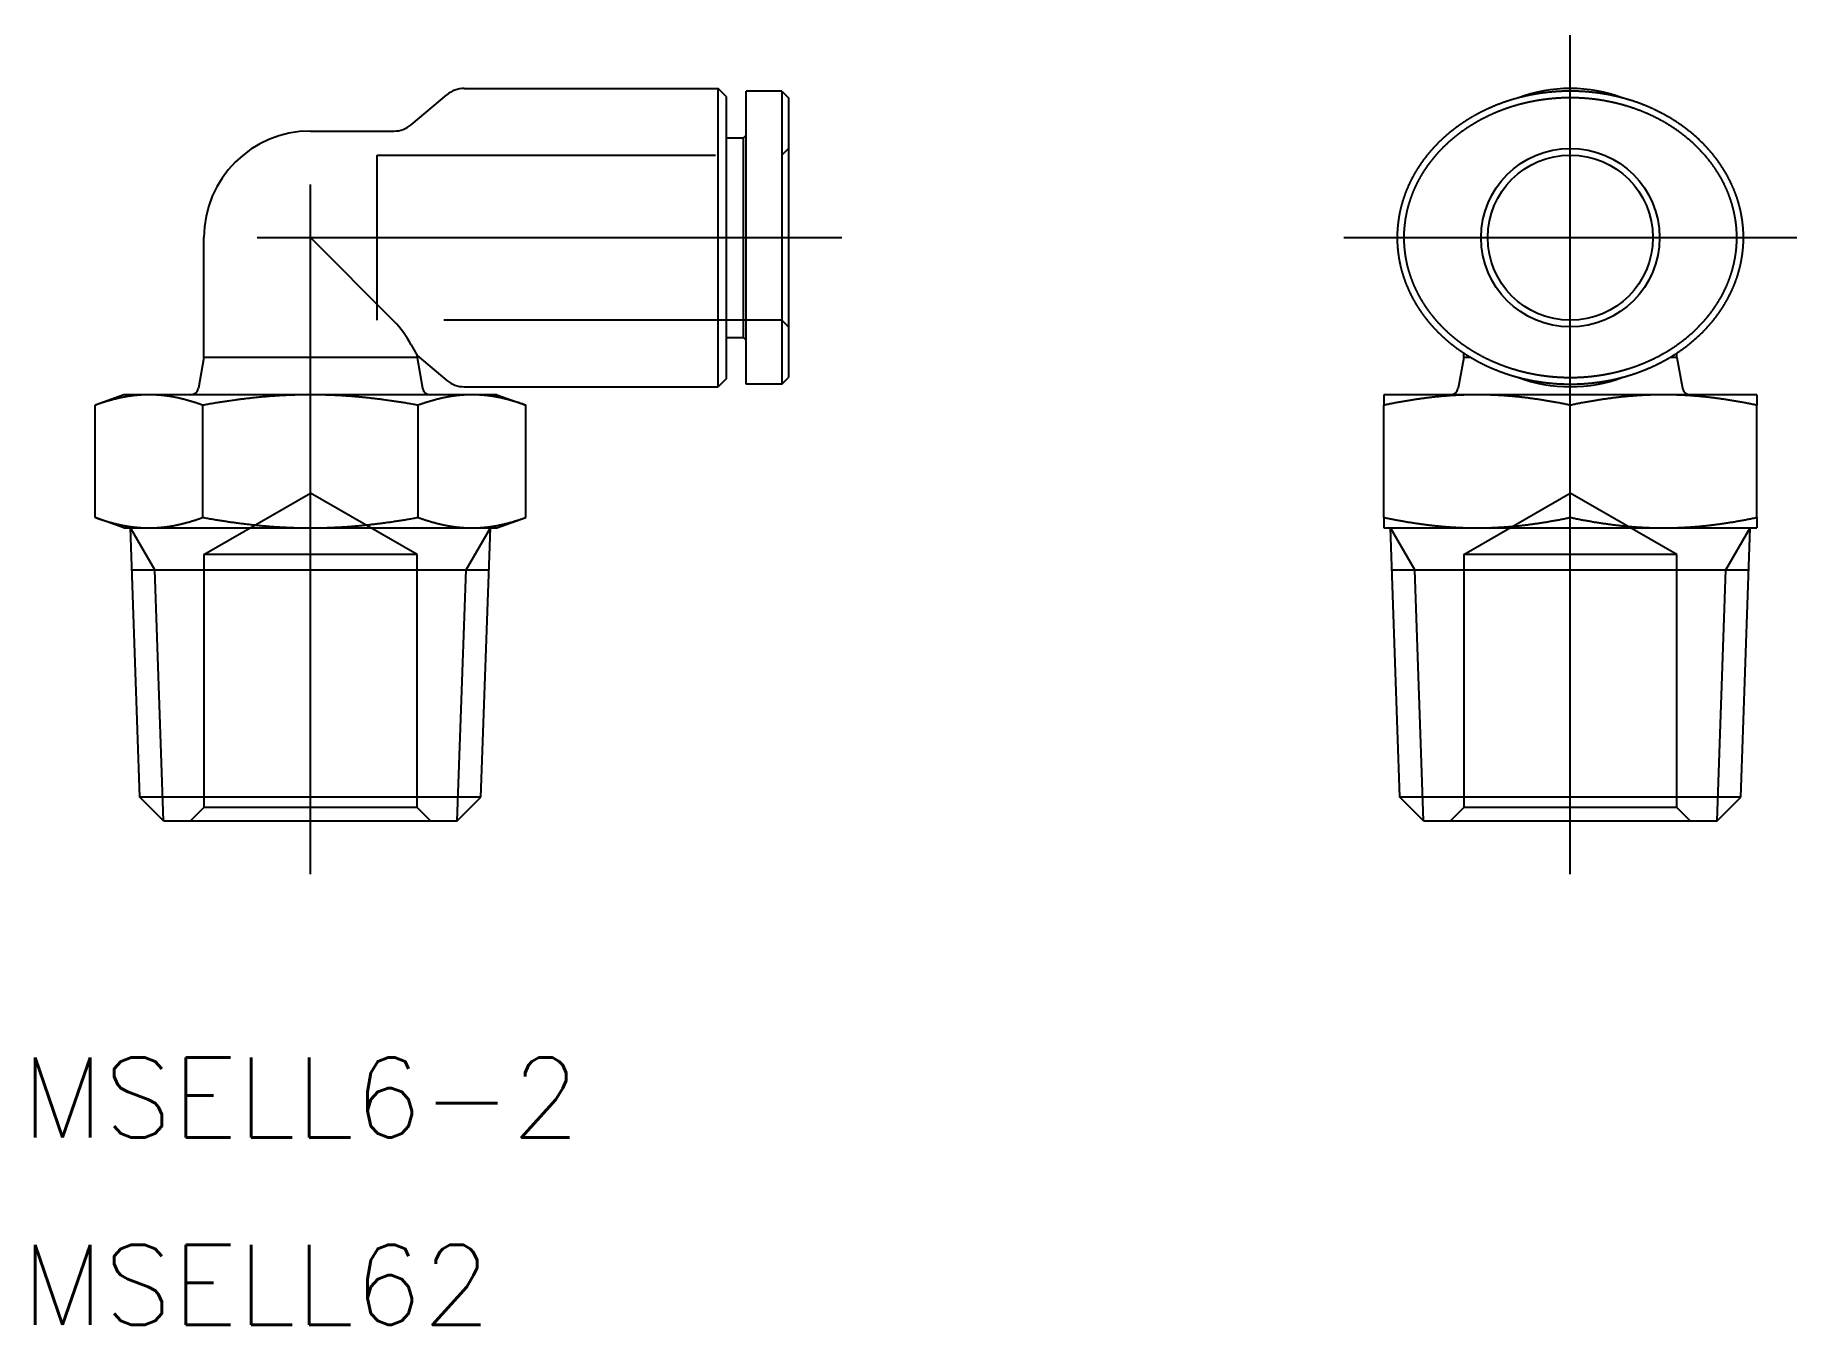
# Model space of a CAD drawing. Extents: x -10.3 to 55.8, y -18.9 to 29.5.
import ezdxf

# ---------------------------------------------------------------- set-up
doc = ezdxf.new("R2010")
doc.units = 0
doc.linetypes.add('CENTER', pattern=[50.8, 31.75, -6.35, 6.35, -6.35])
doc.linetypes.add('DASHED', pattern=[19.05, 12.7, -6.35])
doc.layers.get('0').update_dxf_attribs({"linetype": 'CONTINUOUS'})
doc.layers.add('CENTER', color=1, linetype='CENTER')
doc.styles.get("Standard").update_dxf_attribs({"font": 'txt.shx', "height": 3, "bigfont": 'bigfont.shx'})

msp = doc.modelspace()

# ---------------------------------------------------------------- texts
at = {"color": 7, "linetype": 'CONTINUOUS'}
for s, p in [('MSELL6-2', (-10.846176, -11.887214)), ('MSELL62', (-10.846176, -18.920558))]:
    msp.add_text(s, height=3, dxfattribs=at).set_placement(p)

# ---------------------------------------------------------------- linework, layer by layer
at = {"color": 7, "linetype": 'CONTINUOUS'}
for p, q in [((3.779168, 26.135089), (5.120832, 27.264911)), ((5.764968, 27.5), (15.3, 27.5)), ((15.3, 16.3), (15.3, 27.5)), ((15.6, 27.2), (15.3, 27.5)), ((15.6, 27.2), (15.6, 16.6)), ((16.35, 16.4), (16.35, 27.4)), ((17.7, 27.4), (16.35, 27.4)), ((17.7, 27.400003), (17.7, 16.399961)), ((17.7, 27.4), (17.95, 27.15)), ((17.95, 27.150002), (17.95, 16.649964)), ((0, 25.9), (3.135032, 25.9)), ((15.6, 25.65), (16.25, 25.65)), ((16.25, 25.65), (16.35, 25.75)), ((16.25, 18.15), (16.25, 25.65)), ((-4, 17.4), (-4, 21.9)), ((3.135032, 18.764968), (0, 21.9)), ((3.778766, 17.872606), (3.999582, 17.478713)), ((15.6, 18.15), (16.25, 18.15)), ((16.25, 18.15), (16.35, 18.05)), ((-4, 17.4), (-4.205846, 16.247263)), ((4, 17.4), (-4, 17.4)), ((4, 17.478947), (5.120832, 16.535089)), ((4, 17.4), (4, 17.478947)), ((4, 17.4), (4.205846, 16.247263)), ((43.292709, 17.4), (43.086863, 16.247263)), ((43.292709, 17.4), (43.292709, 17.564752)), ((43.555472, 17.4), (43.292709, 17.4)), ((51.292709, 17.4), (51.029946, 17.4)), ((51.292709, 17.4), (51.292709, 17.564752)), ((51.292709, 17.4), (51.498555, 16.247263)), ((15.6, 16.6), (15.3, 16.3)), ((17.7, 16.4), (17.95, 16.65)), ((-7, 16), (-8.082904, 15.605855)), ((7, 16), (-7, 16)), ((5.764968, 16.3), (15.3, 16.3)), ((7, 16), (8.082904, 15.605855)), ((17.7, 16.4), (16.35, 16.4)), ((54.292709, 16), (40.292709, 16)), ((40.292709, 16), (40.292709, 15.605855)), ((54.292709, 16), (54.292709, 15.605855)), ((-8.082904, 11.394145), (-8.082904, 15.605855)), ((-4.041452, 11.394145), (-4.041452, 15.605855)), ((4.041452, 11.394145), (4.041452, 15.605855)), ((8.082904, 11.394145), (8.082904, 15.605855)), ((40.292709, 11.394145), (40.292709, 15.605855)), ((47.292709, 11.394145), (47.292709, 15.605855)), ((54.292709, 11.394145), (54.292709, 15.605855)), ((-7, 11), (-8.082904, 11.394145)), ((7, 11), (8.082904, 11.394145)), ((40.292709, 11.394145), (40.292709, 11)), ((54.292709, 11.394145), (54.292709, 11)), ((-7, 11), (7, 11)), ((-6.3996, 0.886974), (-6.752755, 11)), ((6.3996, 0.886974), (6.752755, 11)), ((40.292709, 11), (54.292709, 11)), ((40.893109, 0.886974), (40.539955, 11)), ((53.692309, 0.886974), (54.045464, 11)), ((-6.697647, 9.421915), (6.697647, 9.421915)), ((40.595062, 9.421915), (53.990356, 9.421915)), ((6.3996, 0.886974), (-6.3996, 0.886974)), ((-5.512626, 0), (-6.3996, 0.886974)), ((5.512626, 0), (6.3996, 0.886974)), ((53.692309, 0.886974), (40.893109, 0.886974)), ((41.780083, 0), (40.893109, 0.886974)), ((52.805335, 0), (53.692309, 0.886974)), ((-5.512626, 0), (5.512626, 0)), ((41.780083, 0), (52.805335, 0))]:
    msp.add_line(p, q, dxfattribs=at)
at = {"color": 3, "linetype": 'DASHED'}
for p, q in [((17.95, 25.25), (17.7, 25)), ((2.5, 25), (17.7, 25)), ((2.5, 18.8), (2.5, 25)), ((17.7, 18.8), (2.5, 18.8)), ((17.95, 18.55), (17.7, 18.8)), ((-4, 10), (0, 12.309401)), ((4, 10), (0, 12.309401)), ((43.292709, 10), (47.292709, 12.309401)), ((51.292709, 10), (47.292709, 12.309401)), ((4, 10), (-4, 10)), ((-4, 10), (-4, 0.5)), ((4, 0.5), (4, 10)), ((51.292709, 10), (43.292709, 10)), ((43.292709, 10), (43.292709, 0.5)), ((51.292709, 0.5), (51.292709, 10)), ((-4, 0.5), (-4.5, 0)), ((4, 0.5), (-4, 0.5)), ((4.5, 0), (4, 0.5)), ((43.292709, 0.5), (42.792709, 0)), ((51.292709, 0.5), (43.292709, 0.5)), ((51.792709, 0), (51.292709, 0.5))]:
    msp.add_line(p, q, dxfattribs=at)
at = {"color": 3, "linetype": 'CONTINUOUS'}
for p, q in [((-5.841647, 9.421915), (-6.752755, 11)), ((5.841647, 9.421915), (6.752755, 11)), ((41.451062, 9.421915), (40.539955, 11)), ((53.134356, 9.421915), (54.045464, 11)), ((-5.512626, 0), (-5.841647, 9.421915)), ((5.512626, 0), (5.841647, 9.421915)), ((41.780083, 0), (41.451062, 9.421915)), ((52.805335, 0), (53.134356, 9.421915))]:
    msp.add_line(p, q, dxfattribs=at)
at = {"color": 7}
for points in [[(53.7927, 21.9, 0), (53.7927, 21.9109, 0), (53.7927, 21.9219, 0), (53.7926, 21.9328, 0), (53.7925, 21.9438, 0), (53.7924, 21.9548, 0), (53.7923, 21.9658, 0), (53.7921, 21.9768, 0), (53.7919, 21.9878, 0), (53.7917, 21.9989, 0), (53.7915, 22.0099, 0), (53.7912, 22.021, 0), (53.7909, 22.0321, 0), (53.7906, 22.0432, 0), (53.7902, 22.0544, 0), (53.7899, 22.0655, 0), (53.7894, 22.0767, 0), (53.789, 22.0879, 0), (53.7886, 22.0991, 0), (53.7881, 22.1104, 0), (53.7875, 22.1216, 0), (53.787, 22.1329, 0), (53.7864, 22.1442, 0), (53.7858, 22.1556, 0), (53.7852, 22.1669, 0), (53.7845, 22.1783, 0), (53.7838, 22.1897, 0), (53.7831, 22.2011, 0), (53.7823, 22.2126, 0), (53.7815, 22.2241, 0), (53.7807, 22.2356, 0), (53.7799, 22.2472, 0), (53.779, 22.2588, 0), (53.7781, 22.2704, 0), (53.7771, 22.282, 0), (53.7761, 22.2937, 0), (53.7751, 22.3054, 0), (53.7741, 22.3171, 0), (53.773, 22.3289, 0), (53.7719, 22.3407, 0), (53.7707, 22.3525, 0), (53.7696, 22.3644, 0), (53.7684, 22.3763, 0), (53.7671, 22.3882, 0), (53.7658, 22.4002, 0), (53.7645, 22.4122, 0), (53.7631, 22.4242, 0), (53.7618, 22.4363, 0), (53.7603, 22.4484, 0), (53.7589, 22.4606, 0), (53.7574, 22.4728, 0), (53.7558, 22.485, 0), (53.7543, 22.4973, 0), (53.7527, 22.5096, 0), (53.751, 22.522, 0), (53.7493, 22.5344, 0), (53.7476, 22.5469, 0), (53.7458, 22.5593, 0), (53.744, 22.5719, 0), (53.7422, 22.5845, 0), (53.7403, 22.5971, 0), (53.7384, 22.6098, 0), (53.7364, 22.6225, 0), (53.7344, 22.6353, 0), (53.7323, 22.6481, 0), (53.7302, 22.661, 0), (53.7281, 22.6739, 0), (53.7259, 22.6869, 0), (53.7236, 22.6999, 0), (53.7213, 22.713, 0), (53.719, 22.7261, 0), (53.7166, 22.7393, 0), (53.7142, 22.7525, 0), (53.7117, 22.7658, 0), (53.7091, 22.7792, 0), (53.7065, 22.7926, 0), (53.7039, 22.806, 0), (53.7012, 22.8196, 0), (53.6985, 22.8331, 0), (53.6957, 22.8468, 0), (53.6928, 22.8605, 0), (53.6899, 22.8743, 0), (53.687, 22.8881, 0), (53.6839, 22.902, 0), (53.6809, 22.916, 0), (53.6777, 22.93, 0), (53.6745, 22.9441, 0), (53.6713, 22.9582, 0), (53.6679, 22.9724, 0), (53.6646, 22.9867, 0), (53.6611, 23.0011, 0), (53.6576, 23.0155, 0), (53.6541, 23.0299, 0), (53.6504, 23.0444, 0), (53.6467, 23.059, 0), (53.643, 23.0736, 0), (53.6392, 23.0883, 0), (53.6353, 23.103, 0), (53.6314, 23.1178, 0), (53.6274, 23.1326, 0), (53.6233, 23.1475, 0), (53.6192, 23.1624, 0), (53.615, 23.1774, 0), (53.6107, 23.1924, 0), (53.6064, 23.2075, 0), (53.602, 23.2226, 0), (53.5975, 23.2378, 0), (53.593, 23.253, 0), (53.5884, 23.2682, 0), (53.5837, 23.2835, 0), (53.579, 23.2988, 0), (53.5742, 23.3142, 0), (53.5693, 23.3296, 0), (53.5643, 23.345, 0), (53.5593, 23.3605, 0), (53.5543, 23.376, 0), (53.5491, 23.3915, 0), (53.5439, 23.407, 0), (53.5386, 23.4226, 0), (53.5333, 23.4382, 0), (53.5278, 23.4539, 0), (53.5224, 23.4695, 0), (53.5168, 23.4852, 0), (53.5112, 23.5009, 0), (53.5055, 23.5167, 0), (53.4997, 23.5324, 0), (53.4939, 23.5482, 0), (53.488, 23.564, 0), (53.4821, 23.5798, 0), (53.476, 23.5956, 0), (53.4699, 23.6115, 0), (53.4638, 23.6273, 0), (53.4576, 23.6432, 0), (53.4513, 23.6591, 0), (53.4449, 23.675, 0), (53.4384, 23.6909, 0), (53.4319, 23.7068, 0), (53.4254, 23.7227, 0), (53.4187, 23.7386, 0), (53.412, 23.7546, 0), (53.4053, 23.7705, 0), (53.3984, 23.7864, 0), (53.3915, 23.8024, 0), (53.3845, 23.8183, 0), (53.3775, 23.8342, 0), (53.3704, 23.8502, 0), (53.3632, 23.8661, 0), (53.356, 23.882, 0), (53.3487, 23.898, 0), (53.3413, 23.9139, 0), (53.3338, 23.9298, 0), (53.3263, 23.9457, 0), (53.3188, 23.9616, 0), (53.3112, 23.9775, 0), (53.3035, 23.9934, 0), (53.2957, 24.0092, 0), (53.2879, 24.0251, 0), (53.28, 24.0409, 0), (53.2721, 24.0568, 0), (53.264, 24.0726, 0), (53.256, 24.0884, 0), (53.2478, 24.1042, 0), (53.2396, 24.12, 0), (53.2314, 24.1358, 0), (53.2231, 24.1515, 0), (53.2147, 24.1673, 0), (53.2062, 24.183, 0), (53.1977, 24.1987, 0), (53.1892, 24.2144, 0), (53.1805, 24.2301, 0), (53.1719, 24.2457, 0), (53.1631, 24.2614, 0), (53.1543, 24.277, 0), (53.1454, 24.2926, 0), (53.1365, 24.3082, 0), (53.1275, 24.3237, 0), (53.1185, 24.3393, 0), (53.1094, 24.3548, 0), (53.1002, 24.3703, 0), (53.091, 24.3857, 0), (53.0817, 24.4012, 0), (53.0724, 24.4166, 0), (53.063, 24.432, 0), (53.0535, 24.4473, 0), (53.044, 24.4627, 0), (53.0344, 24.478, 0), (53.0248, 24.4934, 0), (53.0151, 24.5086, 0), (53.0053, 24.5239, 0), (52.9955, 24.5392, 0), (52.9856, 24.5544, 0), (52.9756, 24.5696, 0), (52.9656, 24.5848, 0), (52.9556, 24.6, 0), (52.9454, 24.6151, 0), (52.9353, 24.6302, 0), (52.925, 24.6453, 0), (52.9147, 24.6604, 0), (52.9043, 24.6754, 0), (52.8939, 24.6904, 0), (52.8834, 24.7054, 0), (52.8729, 24.7204, 0), (52.8623, 24.7354, 0), (52.8516, 24.7503, 0), (52.8409, 24.7652, 0), (52.8302, 24.7801, 0), (52.8193, 24.7949, 0), (52.8084, 24.8097, 0), (52.7975, 24.8245, 0), (52.7865, 24.8393, 0), (52.7754, 24.8541, 0), (52.7643, 24.8688, 0), (52.7531, 24.8835, 0), (52.7419, 24.8981, 0), (52.7306, 24.9128, 0), (52.7193, 24.9274, 0), (52.7079, 24.942, 0), (52.6964, 24.9565, 0), (52.6849, 24.971, 0), (52.6733, 24.9855, 0), (52.6617, 25, 0), (52.65, 25.0144, 0), (52.6383, 25.0288, 0), (52.6265, 25.0432, 0), (52.6147, 25.0576, 0), (52.6028, 25.0719, 0), (52.5908, 25.0862, 0), (52.5788, 25.1004, 0), (52.5667, 25.1147, 0), (52.5546, 25.1289, 0), (52.5424, 25.143, 0), (52.5302, 25.1572, 0), (52.5179, 25.1713, 0), (52.5056, 25.1853, 0), (52.4932, 25.1994, 0), (52.4808, 25.2134, 0), (52.4683, 25.2273, 0), (52.4557, 25.2413, 0), (52.4431, 25.2552, 0), (52.4305, 25.2691, 0), (52.4177, 25.2829, 0), (52.405, 25.2967, 0), (52.3922, 25.3105, 0), (52.3793, 25.3242, 0), (52.3664, 25.3379, 0), (52.3534, 25.3516, 0), (52.3404, 25.3652, 0), (52.3273, 25.3788, 0), (52.3142, 25.3924, 0), (52.301, 25.4059, 0), (52.2878, 25.4194, 0), (52.2745, 25.4328, 0), (52.2612, 25.4462, 0), (52.2478, 25.4596, 0), (52.2343, 25.4729, 0), (52.2209, 25.4862, 0), (52.2073, 25.4995, 0), (52.1938, 25.5127, 0), (52.1801, 25.5259, 0), (52.1665, 25.539, 0), (52.1528, 25.5521, 0), (52.139, 25.5652, 0), (52.1252, 25.5782, 0), (52.1113, 25.5912, 0), (52.0974, 25.6041, 0), (52.0835, 25.617, 0), (52.0695, 25.6299, 0), (52.0555, 25.6427, 0), (52.0414, 25.6555, 0), (52.0273, 25.6682, 0), (52.0131, 25.6809, 0), (51.9989, 25.6935, 0), (51.9846, 25.7062, 0), (51.9703, 25.7187, 0), (51.956, 25.7312, 0), (51.9416, 25.7437, 0), (51.9272, 25.7562, 0), (51.9128, 25.7686, 0), (51.8983, 25.7809, 0), (51.8837, 25.7932, 0), (51.8691, 25.8055, 0), (51.8545, 25.8177, 0), (51.8399, 25.8299, 0), (51.8252, 25.842, 0), (51.8104, 25.8541, 0), (51.7957, 25.8662, 0), (51.7809, 25.8782, 0), (51.766, 25.8901, 0), (51.7511, 25.902, 0), (51.7362, 25.9139, 0), (51.7213, 25.9257, 0), (51.7063, 25.9375, 0), (51.6913, 25.9492, 0), (51.6762, 25.9609, 0), (51.6611, 25.9725, 0), (51.646, 25.9841, 0), (51.6308, 25.9957, 0), (51.6157, 26.0071, 0), (51.6004, 26.0186, 0), (51.5852, 26.03, 0), (51.5699, 26.0413, 0), (51.5546, 26.0526, 0), (51.5392, 26.0639, 0), (51.5238, 26.0751, 0), (51.5084, 26.0863, 0), (51.493, 26.0974, 0), (51.4775, 26.1084, 0), (51.462, 26.1194, 0), (51.4465, 26.1304, 0), (51.4309, 26.1413, 0), (51.4153, 26.1522, 0), (51.3997, 26.163, 0), (51.3841, 26.1738, 0), (51.3684, 26.1845, 0), (51.3527, 26.1951, 0), (51.337, 26.2057, 0), (51.3212, 26.2163, 0), (51.3054, 26.2268, 0), (51.2897, 26.2373, 0), (51.2738, 26.2477, 0), (51.258, 26.258, 0), (51.2421, 26.2683, 0), (51.2262, 26.2786, 0), (51.2103, 26.2888, 0), (51.1944, 26.2989, 0), (51.1785, 26.309, 0), (51.1625, 26.319, 0), (51.1465, 26.329, 0), (51.1305, 26.339, 0), (51.1145, 26.3488, 0), (51.0985, 26.3587, 0), (51.0824, 26.3684, 0), (51.0663, 26.3782, 0), (51.0503, 26.3878, 0), (51.0342, 26.3975, 0), (51.018, 26.407, 0), (51.0019, 26.4165, 0), (50.9857, 26.426, 0), (50.9696, 26.4354, 0), (50.9534, 26.4448, 0), (50.9372, 26.4541, 0), (50.921, 26.4633, 0), (50.9047, 26.4725, 0), (50.8885, 26.4817, 0), (50.8722, 26.4908, 0), (50.856, 26.4999, 0), (50.8397, 26.5089, 0), (50.8234, 26.5178, 0), (50.8071, 26.5267, 0), (50.7908, 26.5355, 0), (50.7744, 26.5443, 0), (50.7581, 26.5531, 0), (50.7417, 26.5618, 0), (50.7254, 26.5704, 0), (50.709, 26.579, 0), (50.6926, 26.5875, 0), (50.6762, 26.596, 0), (50.6598, 26.6045, 0), (50.6434, 26.6128, 0), (50.627, 26.6212, 0), (50.6106, 26.6295, 0), (50.5941, 26.6377, 0), (50.5777, 26.6459, 0), (50.5612, 26.654, 0), (50.5448, 26.6621, 0), (50.5283, 26.6701, 0), (50.5118, 26.6781, 0), (50.4953, 26.686, 0), (50.4788, 26.6939, 0), (50.4623, 26.7017, 0), (50.4458, 26.7095, 0), (50.4293, 26.7172, 0), (50.4128, 26.7249, 0), (50.3963, 26.7325, 0), (50.3798, 26.7401, 0), (50.3633, 26.7476, 0), (50.3468, 26.7551, 0), (50.3302, 26.7625, 0), (50.3137, 26.7699, 0), (50.2972, 26.7772, 0), (50.2806, 26.7844, 0), (50.2641, 26.7917, 0), (50.2476, 26.7988, 0), (50.231, 26.806, 0), (50.2145, 26.813, 0), (50.1979, 26.82, 0), (50.1814, 26.827, 0), (50.1649, 26.8339, 0), (50.1483, 26.8408, 0), (50.1318, 26.8476, 0), (50.1152, 26.8544, 0), (50.0987, 26.8611, 0), (50.0822, 26.8678, 0), (50.0656, 26.8744, 0), (50.0491, 26.881, 0), (50.0325, 26.8875, 0), (50.016, 26.894, 0), (49.9994, 26.9005, 0), (49.9828, 26.9069, 0), (49.9663, 26.9132, 0), (49.9497, 26.9195, 0), (49.9332, 26.9258, 0), (49.9166, 26.932, 0), (49.9, 26.9382, 0), (49.8835, 26.9443, 0), (49.8669, 26.9504, 0), (49.8503, 26.9564, 0), (49.8337, 26.9624, 0), (49.8172, 26.9683, 0), (49.8006, 26.9742, 0), (49.784, 26.9801, 0), (49.7674, 26.9859, 0), (49.7508, 26.9916, 0), (49.7342, 26.9973, 0), (49.7177, 27.003, 0), (49.7011, 27.0086, 0), (49.6845, 27.0142, 0), (49.6679, 27.0198, 0), (49.6513, 27.0253, 0), (49.6347, 27.0307, 0), (49.6181, 27.0361, 0), (49.6015, 27.0415, 0), (49.5849, 27.0468, 0), (49.5683, 27.0521, 0), (49.5517, 27.0573, 0), (49.5351, 27.0625, 0), (49.5185, 27.0676, 0), (49.5019, 27.0727, 0), (49.4853, 27.0778, 0), (49.4687, 27.0828, 0), (49.4521, 27.0878, 0), (49.4355, 27.0927, 0), (49.4189, 27.0976, 0), (49.4022, 27.1024, 0), (49.3856, 27.1072, 0), (49.369, 27.112, 0), (49.3524, 27.1167, 0), (49.3358, 27.1214, 0), (49.3192, 27.126, 0), (49.3026, 27.1306, 0), (49.2859, 27.1351, 0), (49.2693, 27.1396, 0), (49.2527, 27.1441, 0), (49.2361, 27.1485, 0), (49.2195, 27.1529, 0), (49.2028, 27.1572, 0), (49.1862, 27.1615, 0), (49.1696, 27.1658, 0), (49.153, 27.17, 0), (49.1363, 27.1742, 0), (49.1197, 27.1783, 0), (49.1031, 27.1824, 0), (49.0865, 27.1865, 0), (49.0698, 27.1905, 0), (49.0532, 27.1945, 0), (49.0366, 27.1984, 0), (49.0199, 27.2023, 0), (49.0033, 27.2062, 0), (48.9867, 27.21, 0), (48.97, 27.2137, 0), (48.9534, 27.2175, 0), (48.9368, 27.2212, 0), (48.9202, 27.2248, 0), (48.9035, 27.2284, 0), (48.8869, 27.232, 0), (48.8703, 27.2356, 0), (48.8536, 27.2391, 0), (48.837, 27.2425, 0), (48.8204, 27.2459, 0), (48.8037, 27.2493, 0), (48.7871, 27.2527, 0), (48.7705, 27.256, 0), (48.7538, 27.2592, 0), (48.7372, 27.2625, 0), (48.7206, 27.2657, 0), (48.7039, 27.2688, 0), (48.6873, 27.2719, 0), (48.6706, 27.275, 0), (48.654, 27.278, 0), (48.6374, 27.281, 0), (48.6207, 27.284, 0), (48.6041, 27.2869, 0), (48.5875, 27.2898, 0), (48.5708, 27.2927, 0), (48.5542, 27.2955, 0), (48.5375, 27.2982, 0), (48.5209, 27.301, 0), (48.5043, 27.3037, 0), (48.4876, 27.3063, 0), (48.471, 27.3089, 0), (48.4543, 27.3115, 0), (48.4377, 27.3141, 0), (48.4211, 27.3166, 0), (48.4044, 27.319, 0), (48.3878, 27.3215, 0), (48.3711, 27.3239, 0), (48.3545, 27.3262, 0), (48.3378, 27.3285, 0), (48.3212, 27.3308, 0), (48.3045, 27.333, 0), (48.2879, 27.3353, 0), (48.2712, 27.3374, 0), (48.2546, 27.3395, 0), (48.238, 27.3416, 0), (48.2213, 27.3437, 0), (48.2047, 27.3457, 0), (48.188, 27.3477, 0), (48.1714, 27.3496, 0), (48.1547, 27.3515, 0), (48.1381, 27.3534, 0), (48.1214, 27.3552, 0), (48.1048, 27.357, 0), (48.0881, 27.3588, 0), (48.0715, 27.3605, 0), (48.0548, 27.3622, 0), (48.0382, 27.3638, 0), (48.0215, 27.3654, 0), (48.0049, 27.367, 0), (47.9882, 27.3685, 0), (47.9715, 27.37, 0), (47.9549, 27.3715, 0), (47.9382, 27.3729, 0), (47.9216, 27.3743, 0), (47.9049, 27.3756, 0), (47.8883, 27.377, 0), (47.8716, 27.3782, 0), (47.855, 27.3795, 0), (47.8383, 27.3807, 0), (47.8217, 27.3818, 0), (47.805, 27.383, 0), (47.7883, 27.3841, 0), (47.7717, 27.3851, 0), (47.755, 27.3861, 0), (47.7384, 27.3871, 0), (47.7217, 27.3881, 0), (47.7051, 27.389, 0), (47.6884, 27.3899, 0), (47.6717, 27.3907, 0), (47.6551, 27.3915, 0), (47.6384, 27.3923, 0), (47.6218, 27.393, 0), (47.6051, 27.3937, 0), (47.5884, 27.3943, 0), (47.5718, 27.395, 0), (47.5551, 27.3955, 0), (47.5385, 27.3961, 0), (47.5218, 27.3966, 0), (47.5051, 27.3971, 0), (47.4885, 27.3975, 0), (47.4718, 27.3979, 0), (47.4552, 27.3983, 0), (47.4385, 27.3986, 0), (47.4218, 27.3989, 0), (47.4052, 27.3992, 0), (47.3885, 27.3994, 0), (47.3719, 27.3996, 0), (47.3552, 27.3997, 0), (47.3385, 27.3999, 0), (47.3219, 27.3999, 0), (47.3052, 27.4, 0), (47.2885, 27.4, 0), (47.2719, 27.4, 0), (47.2552, 27.3999, 0), (47.2386, 27.3998, 0), (47.2219, 27.3997, 0), (47.2052, 27.3995, 0), (47.1886, 27.3993, 0), (47.1719, 27.3991, 0), (47.1552, 27.3988, 0), (47.1386, 27.3985, 0), (47.1219, 27.3981, 0), (47.1053, 27.3977, 0), (47.0886, 27.3973, 0), (47.072, 27.3968, 0), (47.0553, 27.3963, 0), (47.0387, 27.3958, 0), (47.022, 27.3952, 0), (47.0053, 27.3946, 0), (46.9887, 27.394, 0), (46.9721, 27.3933, 0), (46.9554, 27.3926, 0), (46.9388, 27.3918, 0), (46.9221, 27.3911, 0), (46.9055, 27.3902, 0), (46.8888, 27.3894, 0), (46.8722, 27.3885, 0), (46.8556, 27.3876, 0), (46.8389, 27.3866, 0), (46.8223, 27.3856, 0), (46.8057, 27.3845, 0), (46.789, 27.3835, 0), (46.7724, 27.3824, 0), (46.7558, 27.3812, 0), (46.7392, 27.38, 0), (46.7226, 27.3788, 0), (46.7059, 27.3776, 0), (46.6893, 27.3763, 0), (46.6727, 27.3749, 0), (46.6561, 27.3736, 0), (46.6395, 27.3722, 0), (46.6229, 27.3707, 0), (46.6063, 27.3693, 0), (46.5897, 27.3677, 0), (46.5731, 27.3662, 0), (46.5566, 27.3646, 0), (46.54, 27.363, 0), (46.5234, 27.3613, 0), (46.5068, 27.3597, 0), (46.4902, 27.3579, 0), (46.4737, 27.3562, 0), (46.4571, 27.3544, 0), (46.4406, 27.3525, 0), (46.424, 27.3507, 0), (46.4074, 27.3488, 0), (46.3909, 27.3468, 0), (46.3744, 27.3448, 0), (46.3578, 27.3428, 0), (46.3413, 27.3408, 0), (46.3248, 27.3387, 0), (46.3082, 27.3366, 0), (46.2917, 27.3344, 0), (46.2752, 27.3322, 0), (46.2587, 27.33, 0), (46.2422, 27.3277, 0), (46.2257, 27.3254, 0), (46.2092, 27.323, 0), (46.1927, 27.3207, 0), (46.1762, 27.3183, 0), (46.1597, 27.3158, 0), (46.1432, 27.3133, 0), (46.1268, 27.3108, 0), (46.1103, 27.3082, 0), (46.0938, 27.3056, 0), (46.0774, 27.303, 0), (46.0609, 27.3003, 0), (46.0445, 27.2976, 0), (46.0281, 27.2949, 0), (46.0116, 27.2921, 0), (45.9952, 27.2893, 0), (45.9788, 27.2865, 0), (45.9624, 27.2836, 0), (45.946, 27.2807, 0), (45.9296, 27.2777, 0), (45.9132, 27.2747, 0), (45.8968, 27.2717, 0), (45.8804, 27.2686, 0), (45.8641, 27.2655, 0), (45.8477, 27.2624, 0), (45.8313, 27.2592, 0), (45.815, 27.256, 0), (45.7986, 27.2527, 0), (45.7823, 27.2495, 0), (45.766, 27.2461, 0), (45.7496, 27.2428, 0), (45.7333, 27.2394, 0), (45.717, 27.236, 0), (45.7007, 27.2325, 0), (45.6844, 27.229, 0), (45.6681, 27.2255, 0), (45.6519, 27.2219, 0), (45.6356, 27.2183, 0), (45.6193, 27.2146, 0), (45.6031, 27.2109, 0), (45.5868, 27.2072, 0), (45.5706, 27.2035, 0), (45.5544, 27.1997, 0), (45.5381, 27.1958, 0), (45.5219, 27.192, 0), (45.5057, 27.1881, 0), (45.4895, 27.1841, 0), (45.4733, 27.1802, 0), (45.4571, 27.1762, 0), (45.441, 27.1721, 0), (45.4248, 27.168, 0), (45.4087, 27.1639, 0), (45.3925, 27.1598, 0), (45.3764, 27.1556, 0), (45.3603, 27.1513, 0), (45.3441, 27.1471, 0), (45.328, 27.1428, 0), (45.3119, 27.1384, 0), (45.2958, 27.1341, 0), (45.2798, 27.1296, 0), (45.2637, 27.1252, 0), (45.2476, 27.1207, 0), (45.2316, 27.1162, 0), (45.2155, 27.1116, 0), (45.1995, 27.107, 0), (45.1835, 27.1024, 0), (45.1675, 27.0977, 0), (45.1515, 27.093, 0), (45.1355, 27.0883, 0), (45.1195, 27.0835, 0), (45.1035, 27.0787, 0), (45.0876, 27.0738, 0), (45.0716, 27.069, 0), (45.0557, 27.064, 0), (45.0397, 27.0591, 0), (45.0238, 27.0541, 0), (45.0079, 27.049, 0), (44.992, 27.044, 0), (44.9761, 27.0389, 0), (44.9603, 27.0337, 0), (44.9444, 27.0285, 0), (44.9285, 27.0233, 0), (44.9127, 27.0181, 0), (44.8969, 27.0128, 0), (44.8811, 27.0074, 0), (44.8653, 27.0021, 0), (44.8495, 26.9967, 0), (44.8337, 26.9912, 0), (44.8179, 26.9858, 0), (44.8021, 26.9803, 0), (44.7864, 26.9747, 0), (44.7707, 26.9691, 0), (44.7549, 26.9635, 0), (44.7392, 26.9578, 0), (44.7235, 26.9521, 0), (44.7078, 26.9464, 0), (44.6922, 26.9406, 0), (44.6765, 26.9348, 0), (44.6609, 26.929, 0), (44.6452, 26.9231, 0), (44.6296, 26.9172, 0), (44.614, 26.9112, 0), (44.5984, 26.9052, 0), (44.5828, 26.8992, 0), (44.5672, 26.8932, 0), (44.5517, 26.887, 0), (44.5361, 26.8809, 0), (44.5206, 26.8747, 0), (44.5051, 26.8685, 0), (44.4896, 26.8623, 0), (44.4741, 26.856, 0), (44.4586, 26.8497, 0), (44.4431, 26.8433, 0), (44.4277, 26.8369, 0), (44.4122, 26.8305, 0), (44.3968, 26.824, 0), (44.3814, 26.8175, 0), (44.366, 26.8109, 0), (44.3506, 26.8043, 0), (44.3352, 26.7977, 0), (44.3199, 26.791, 0), (44.3045, 26.7843, 0), (44.2892, 26.7776, 0), (44.2739, 26.7708, 0), (44.2586, 26.764, 0), (44.2433, 26.7572, 0), (44.228, 26.7503, 0), (44.2128, 26.7434, 0), (44.1975, 26.7364, 0), (44.1823, 26.7294, 0), (44.1671, 26.7224, 0), (44.1519, 26.7153, 0), (44.1367, 26.7082, 0), (44.1215, 26.701, 0), (44.1064, 26.6938, 0), (44.0913, 26.6866, 0), (44.0761, 26.6793, 0), (44.061, 26.672, 0), (44.046, 26.6647, 0), (44.0309, 26.6573, 0), (44.0158, 26.6499, 0), (44.0008, 26.6425, 0), (43.9858, 26.635, 0), (43.9708, 26.6275, 0), (43.9558, 26.6199, 0), (43.9408, 26.6123, 0), (43.9259, 26.6047, 0), (43.911, 26.597, 0), (43.896, 26.5893, 0), (43.8811, 26.5815, 0), (43.8663, 26.5737, 0), (43.8514, 26.5659, 0), (43.8366, 26.5581, 0), (43.8218, 26.5502, 0), (43.8069, 26.5422, 0), (43.7922, 26.5343, 0), (43.7774, 26.5262, 0), (43.7626, 26.5182, 0), (43.7479, 26.5101, 0), (43.7332, 26.502, 0), (43.7185, 26.4938, 0), (43.7039, 26.4856, 0), (43.6892, 26.4774, 0), (43.6746, 26.4691, 0), (43.66, 26.4608, 0), (43.6454, 26.4525, 0), (43.6308, 26.4441, 0), (43.6162, 26.4357, 0), (43.6017, 26.4272, 0), (43.5872, 26.4187, 0), (43.5727, 26.4102, 0), (43.5583, 26.4016, 0), (43.5438, 26.393, 0), (43.5294, 26.3844, 0), (43.515, 26.3757, 0), (43.5006, 26.367, 0), (43.4862, 26.3582, 0), (43.4719, 26.3494, 0), (43.4576, 26.3406, 0), (43.4433, 26.3318, 0), (43.429, 26.3229, 0), (43.4147, 26.3139, 0), (43.4005, 26.3049, 0), (43.3863, 26.2959, 0), (43.3721, 26.2869, 0), (43.358, 26.2778, 0), (43.3438, 26.2687, 0), (43.3297, 26.2595, 0), (43.3156, 26.2503, 0), (43.3015, 26.2411, 0), (43.2875, 26.2318, 0), (43.2735, 26.2225, 0), (43.2595, 26.2131, 0), (43.2455, 26.2038, 0), (43.2315, 26.1943, 0), (43.2176, 26.1849, 0), (43.2037, 26.1754, 0), (43.1898, 26.1659, 0), (43.176, 26.1563, 0), (43.1621, 26.1467, 0), (43.1483, 26.137, 0), (43.1346, 26.1274, 0), (43.1208, 26.1176, 0), (43.1071, 26.1079, 0), (43.0934, 26.0981, 0), (43.0797, 26.0883, 0), (43.066, 26.0784, 0), (43.0524, 26.0685, 0), (43.0388, 26.0586, 0), (43.0252, 26.0486, 0), (43.0117, 26.0386, 0), (42.9982, 26.0286, 0), (42.9847, 26.0185, 0), (42.9712, 26.0084, 0), (42.9578, 25.9982, 0), (42.9444, 25.9881, 0), (42.931, 25.9778, 0), (42.9176, 25.9676, 0), (42.9043, 25.9573, 0), (42.891, 25.947, 0), (42.8777, 25.9366, 0), (42.8645, 25.9262, 0), (42.8513, 25.9157, 0), (42.8381, 25.9053, 0), (42.8249, 25.8948, 0), (42.8118, 25.8842, 0), (42.7987, 25.8736, 0), (42.7856, 25.863, 0), (42.7726, 25.8524, 0), (42.7595, 25.8417, 0), (42.7465, 25.831, 0), (42.7336, 25.8202, 0), (42.7207, 25.8094, 0), (42.7078, 25.7986, 0), (42.6949, 25.7877, 0), (42.6821, 25.7768, 0), (42.6692, 25.7659, 0), (42.6565, 25.7549, 0), (42.6437, 25.7439, 0), (42.631, 25.7328, 0), (42.6183, 25.7218, 0), (42.6057, 25.7106, 0), (42.593, 25.6995, 0), (42.5804, 25.6883, 0), (42.5679, 25.6771, 0), (42.5553, 25.6658, 0), (42.5428, 25.6545, 0), (42.5304, 25.6432, 0), (42.5179, 25.6318, 0), (42.5055, 25.6204, 0), (42.4931, 25.609, 0), (42.4808, 25.5975, 0), (42.4685, 25.586, 0), (42.4562, 25.5745, 0), (42.444, 25.5629, 0), (42.4317, 25.5513, 0), (42.4196, 25.5397, 0), (42.4074, 25.528, 0), (42.3953, 25.5163, 0), (42.3832, 25.5045, 0), (42.3712, 25.4928, 0), (42.3592, 25.4809, 0), (42.3472, 25.4691, 0), (42.3352, 25.4572, 0), (42.3233, 25.4453, 0), (42.3114, 25.4333, 0), (42.2996, 25.4213, 0), (42.2878, 25.4093, 0), (42.276, 25.3973, 0), (42.2643, 25.3852, 0), (42.2526, 25.373, 0), (42.2409, 25.3609, 0), (42.2292, 25.3487, 0), (42.2176, 25.3364, 0), (42.2061, 25.3242, 0), (42.1945, 25.3119, 0), (42.183, 25.2995, 0), (42.1716, 25.2872, 0), (42.1602, 25.2748, 0), (42.1488, 25.2623, 0), (42.1374, 25.2498, 0), (42.1261, 25.2373, 0), (42.1148, 25.2248, 0), (42.1036, 25.2122, 0), (42.0923, 25.1996, 0), (42.0812, 25.1869, 0), (42.07, 25.1743, 0), (42.0589, 25.1615, 0), (42.0479, 25.1488, 0), (42.0368, 25.136, 0), (42.0258, 25.1232, 0), (42.0149, 25.1103, 0), (42.004, 25.0974, 0), (41.9931, 25.0845, 0), (41.9822, 25.0715, 0), (41.9714, 25.0585, 0), (41.9607, 25.0455, 0), (41.9499, 25.0324, 0), (41.9392, 25.0194, 0), (41.9286, 25.0062, 0), (41.918, 24.9931, 0), (41.9074, 24.9799, 0), (41.8969, 24.9666, 0), (41.8864, 24.9534, 0), (41.8759, 24.9401, 0), (41.8655, 24.9267, 0), (41.8551, 24.9134, 0), (41.8448, 24.9, 0), (41.8345, 24.8865, 0), (41.8242, 24.873, 0), (41.814, 24.8595, 0), (41.8038, 24.846, 0), (41.7937, 24.8324, 0), (41.7836, 24.8188, 0), (41.7735, 24.8052, 0), (41.7635, 24.7915, 0), (41.7535, 24.7778, 0), (41.7436, 24.7641, 0), (41.7337, 24.7503, 0), (41.7238, 24.7365, 0), (41.714, 24.7227, 0), (41.7043, 24.7088, 0), (41.6945, 24.6949, 0), (41.6848, 24.681, 0), (41.6752, 24.667, 0), (41.6656, 24.653, 0), (41.6561, 24.639, 0), (41.6465, 24.6249, 0), (41.6371, 24.6108, 0), (41.6276, 24.5967, 0), (41.6183, 24.5825, 0), (41.6089, 24.5683, 0), (41.5996, 24.5541, 0), (41.5904, 24.5398, 0), (41.5812, 24.5256, 0), (41.572, 24.5112, 0), (41.5629, 24.4969, 0), (41.5538, 24.4825, 0), (41.5448, 24.4681, 0), (41.5358, 24.4536, 0), (41.5268, 24.4391, 0), (41.5179, 24.4246, 0), (41.5091, 24.4101, 0), (41.5003, 24.3955, 0), (41.4915, 24.3809, 0), (41.4828, 24.3662, 0), (41.4741, 24.3515, 0), (41.4655, 24.3368, 0), (41.4569, 24.3221, 0), (41.4484, 24.3073, 0), (41.4399, 24.2925, 0), (41.4315, 24.2777, 0), (41.4231, 24.2628, 0), (41.4147, 24.2479, 0), (41.4064, 24.233, 0), (41.3982, 24.218, 0), (41.39, 24.203, 0), (41.3818, 24.188, 0), (41.3737, 24.173, 0), (41.3657, 24.1579, 0), (41.3577, 24.1428, 0), (41.3497, 24.1276, 0), (41.3418, 24.1125, 0), (41.334, 24.0973, 0), (41.3262, 24.082, 0), (41.3184, 24.0668, 0), (41.3107, 24.0515, 0), (41.3031, 24.0362, 0), (41.2955, 24.0209, 0), (41.2879, 24.0055, 0), (41.2804, 23.9901, 0), (41.273, 23.9747, 0), (41.2656, 23.9593, 0), (41.2582, 23.9438, 0), (41.251, 23.9283, 0), (41.2437, 23.9128, 0), (41.2365, 23.8973, 0), (41.2294, 23.8817, 0), (41.2223, 23.8661, 0), (41.2153, 23.8505, 0), (41.2083, 23.8348, 0), (41.2014, 23.8191, 0), (41.1945, 23.8035, 0), (41.1877, 23.7877, 0), (41.1809, 23.772, 0), (41.1742, 23.7562, 0), (41.1675, 23.7404, 0), (41.1609, 23.7246, 0), (41.1544, 23.7088, 0), (41.1479, 23.6929, 0), (41.1415, 23.677, 0), (41.1351, 23.6611, 0), (41.1287, 23.6452, 0), (41.1225, 23.6292, 0), (41.1162, 23.6133, 0), (41.1101, 23.5973, 0), (41.104, 23.5813, 0), (41.0979, 23.5652, 0), (41.0919, 23.5492, 0), (41.086, 23.5331, 0), (41.0801, 23.517, 0), (41.0742, 23.5009, 0), (41.0685, 23.4847, 0), (41.0627, 23.4686, 0), (41.0571, 23.4524, 0), (41.0515, 23.4362, 0), (41.0459, 23.4199, 0), (41.0404, 23.4037, 0), (41.035, 23.3874, 0), (41.0296, 23.3712, 0), (41.0243, 23.3549, 0), (41.019, 23.3386, 0), (41.0138, 23.3222, 0), (41.0087, 23.3059, 0), (41.0036, 23.2895, 0), (40.9986, 23.2731, 0), (40.9936, 23.2567, 0), (40.9887, 23.2403, 0), (40.9838, 23.2238, 0), (40.979, 23.2074, 0), (40.9743, 23.1909, 0), (40.9696, 23.1744, 0), (40.965, 23.1579, 0), (40.9604, 23.1414, 0), (40.9559, 23.1249, 0), (40.9515, 23.1083, 0), (40.9471, 23.0918, 0), (40.9428, 23.0752, 0), (40.9386, 23.0586, 0), (40.9344, 23.042, 0), (40.9302, 23.0253, 0), (40.9262, 23.0087, 0), (40.9221, 22.9921, 0), (40.9182, 22.9754, 0), (40.9143, 22.9587, 0), (40.9105, 22.942, 0), (40.9067, 22.9253, 0), (40.903, 22.9086, 0), (40.8993, 22.8919, 0), (40.8957, 22.8752, 0), (40.8922, 22.8584, 0), (40.8887, 22.8416, 0), (40.8853, 22.8249, 0), (40.882, 22.8081, 0), (40.8787, 22.7913, 0), (40.8755, 22.7745, 0), (40.8723, 22.7577, 0), (40.8692, 22.7409, 0), (40.8661, 22.724, 0), (40.8632, 22.7072, 0), (40.8602, 22.6903, 0), (40.8574, 22.6735, 0), (40.8546, 22.6566, 0), (40.8518, 22.6397, 0), (40.8492, 22.6228, 0), (40.8466, 22.6059, 0), (40.844, 22.589, 0), (40.8415, 22.5721, 0), (40.8391, 22.5552, 0), (40.8367, 22.5383, 0), (40.8344, 22.5213, 0), (40.8322, 22.5044, 0), (40.83, 22.4874, 0), (40.8278, 22.4705, 0), (40.8258, 22.4535, 0), (40.8238, 22.4365, 0), (40.8218, 22.4196, 0), (40.82, 22.4026, 0), (40.8182, 22.3856, 0), (40.8164, 22.3686, 0), (40.8147, 22.3516, 0), (40.8131, 22.3346, 0), (40.8115, 22.3176, 0), (40.81, 22.3006, 0), (40.8086, 22.2836, 0), (40.8072, 22.2665, 0), (40.8059, 22.2495, 0), (40.8046, 22.2325, 0), (40.8034, 22.2155, 0), (40.8023, 22.1984, 0), (40.8013, 22.1814, 0), (40.8002, 22.1643, 0), (40.7993, 22.1473, 0), (40.7984, 22.1303, 0), (40.7976, 22.1132, 0), (40.7969, 22.0962, 0), (40.7962, 22.0791, 0), (40.7955, 22.062, 0), (40.795, 22.045, 0), (40.7945, 22.0279, 0), (40.794, 22.0109, 0), (40.7937, 21.9938, 0), (40.7933, 21.9768, 0), (40.7931, 21.9597, 0), (40.7929, 21.9426, 0), (40.7928, 21.9256, 0), (40.7927, 21.9085, 0), (40.7927, 21.8915, 0), (40.7928, 21.8744, 0), (40.7929, 21.8573, 0), (40.7931, 21.8403, 0), (40.7934, 21.8232, 0), (40.7937, 21.8062, 0), (40.794, 21.7891, 0), (40.7945, 21.772, 0), (40.795, 21.755, 0), (40.7956, 21.7379, 0), (40.7962, 21.7209, 0), (40.7969, 21.7038, 0), (40.7976, 21.6868, 0), (40.7984, 21.6697, 0), (40.7993, 21.6527, 0), (40.8003, 21.6356, 0), (40.8013, 21.6186, 0), (40.8023, 21.6016, 0), (40.8035, 21.5845, 0), (40.8047, 21.5675, 0), (40.8059, 21.5505, 0), (40.8072, 21.5334, 0), (40.8086, 21.5164, 0), (40.81, 21.4994, 0), (40.8115, 21.4824, 0), (40.8131, 21.4654, 0), (40.8147, 21.4484, 0), (40.8164, 21.4314, 0), (40.8182, 21.4144, 0), (40.82, 21.3974, 0), (40.8218, 21.3804, 0), (40.8238, 21.3635, 0), (40.8258, 21.3465, 0), (40.8278, 21.3295, 0), (40.83, 21.3126, 0), (40.8321, 21.2956, 0), (40.8344, 21.2787, 0), (40.8367, 21.2617, 0), (40.8391, 21.2448, 0), (40.8415, 21.2279, 0), (40.844, 21.211, 0), (40.8465, 21.1941, 0), (40.8491, 21.1772, 0), (40.8518, 21.1603, 0), (40.8545, 21.1434, 0), (40.8573, 21.1265, 0), (40.8602, 21.1097, 0), (40.8631, 21.0928, 0), (40.8661, 21.076, 0), (40.8692, 21.0592, 0), (40.8723, 21.0423, 0), (40.8754, 21.0255, 0), (40.8786, 21.0087, 0), (40.8819, 20.9919, 0), (40.8853, 20.9751, 0), (40.8887, 20.9584, 0), (40.8922, 20.9416, 0), (40.8957, 20.9249, 0), (40.8993, 20.9081, 0), (40.9029, 20.8914, 0), (40.9067, 20.8747, 0), (40.9104, 20.858, 0), (40.9143, 20.8413, 0), (40.9182, 20.8246, 0), (40.9221, 20.8079, 0), (40.9261, 20.7913, 0), (40.9302, 20.7747, 0), (40.9344, 20.758, 0), (40.9386, 20.7414, 0), (40.9428, 20.7248, 0), (40.9471, 20.7083, 0), (40.9515, 20.6917, 0), (40.956, 20.6751, 0), (40.9605, 20.6586, 0), (40.965, 20.6421, 0), (40.9696, 20.6256, 0), (40.9743, 20.6091, 0), (40.9791, 20.5926, 0), (40.9839, 20.5762, 0), (40.9887, 20.5597, 0), (40.9936, 20.5433, 0), (40.9986, 20.5269, 0), (41.0036, 20.5105, 0), (41.0087, 20.4941, 0), (41.0139, 20.4778, 0), (41.0191, 20.4615, 0), (41.0243, 20.4451, 0), (41.0296, 20.4288, 0), (41.035, 20.4126, 0), (41.0405, 20.3963, 0), (41.0459, 20.3801, 0), (41.0515, 20.3638, 0), (41.0571, 20.3476, 0), (41.0628, 20.3314, 0), (41.0685, 20.3153, 0), (41.0742, 20.2991, 0), (41.0801, 20.283, 0), (41.086, 20.2669, 0), (41.0919, 20.2508, 0), (41.0979, 20.2348, 0), (41.104, 20.2187, 0), (41.1101, 20.2027, 0), (41.1162, 20.1867, 0), (41.1224, 20.1707, 0), (41.1287, 20.1548, 0), (41.1351, 20.1389, 0), (41.1414, 20.1229, 0), (41.1479, 20.1071, 0), (41.1544, 20.0912, 0), (41.1609, 20.0754, 0), (41.1675, 20.0595, 0), (41.1742, 20.0437, 0), (41.1809, 20.028, 0), (41.1876, 20.0122, 0), (41.1945, 19.9965, 0), (41.2013, 19.9808, 0), (41.2083, 19.9651, 0), (41.2152, 19.9495, 0), (41.2223, 19.9339, 0), (41.2293, 19.9183, 0), (41.2365, 19.9027, 0), (41.2437, 19.8872, 0), (41.2509, 19.8716, 0), (41.2582, 19.8562, 0), (41.2655, 19.8407, 0), (41.2729, 19.8252, 0), (41.2804, 19.8098, 0), (41.2879, 19.7944, 0), (41.2954, 19.7791, 0), (41.303, 19.7638, 0), (41.3107, 19.7485, 0), (41.3184, 19.7332, 0), (41.3262, 19.7179, 0), (41.334, 19.7027, 0), (41.3418, 19.6875, 0), (41.3497, 19.6724, 0), (41.3577, 19.6572, 0), (41.3657, 19.6421, 0), (41.3737, 19.6271, 0), (41.3818, 19.612, 0), (41.39, 19.597, 0), (41.3982, 19.582, 0), (41.4064, 19.5671, 0), (41.4147, 19.5522, 0), (41.4231, 19.5373, 0), (41.4314, 19.5224, 0), (41.4399, 19.5076, 0), (41.4484, 19.4928, 0), (41.4569, 19.478, 0), (41.4655, 19.4633, 0), (41.4741, 19.4486, 0), (41.4828, 19.4339, 0), (41.4915, 19.4193, 0), (41.5002, 19.4046, 0), (41.509, 19.3901, 0), (41.5179, 19.3755, 0), (41.5268, 19.361, 0), (41.5357, 19.3465, 0), (41.5447, 19.332, 0), (41.5538, 19.3176, 0), (41.5628, 19.3032, 0), (41.572, 19.2889, 0), (41.5811, 19.2745, 0), (41.5903, 19.2602, 0), (41.5996, 19.246, 0), (41.6089, 19.2317, 0), (41.6183, 19.2175, 0), (41.6276, 19.2034, 0), (41.6371, 19.1892, 0), (41.6465, 19.1751, 0), (41.6561, 19.1611, 0), (41.6656, 19.147, 0), (41.6752, 19.133, 0), (41.6849, 19.119, 0), (41.6946, 19.1051, 0), (41.7043, 19.0912, 0), (41.7141, 19.0773, 0), (41.7239, 19.0635, 0), (41.7337, 19.0497, 0), (41.7436, 19.0359, 0), (41.7536, 19.0221, 0), (41.7636, 19.0084, 0), (41.7736, 18.9947, 0), (41.7836, 18.9811, 0), (41.7937, 18.9675, 0), (41.8039, 18.9539, 0), (41.8141, 18.9404, 0), (41.8243, 18.9269, 0), (41.8345, 18.9134, 0), (41.8448, 18.9, 0), (41.8552, 18.8866, 0), (41.8656, 18.8732, 0), (41.876, 18.8598, 0), (41.8864, 18.8465, 0), (41.8969, 18.8333, 0), (41.9075, 18.82, 0), (41.9181, 18.8068, 0), (41.9287, 18.7937, 0), (41.9393, 18.7806, 0), (41.95, 18.7675, 0), (41.9607, 18.7544, 0), (41.9715, 18.7414, 0), (41.9823, 18.7284, 0), (41.9931, 18.7154, 0), (42.004, 18.7025, 0), (42.0149, 18.6896, 0), (42.0259, 18.6768, 0), (42.0369, 18.664, 0), (42.0479, 18.6512, 0), (42.0589, 18.6384, 0), (42.07, 18.6257, 0), (42.0812, 18.613, 0), (42.0924, 18.6004, 0), (42.1036, 18.5878, 0), (42.1148, 18.5752, 0), (42.1261, 18.5627, 0), (42.1374, 18.5502, 0), (42.1488, 18.5377, 0), (42.1602, 18.5252, 0), (42.1716, 18.5128, 0), (42.183, 18.5005, 0), (42.1945, 18.4881, 0), (42.2061, 18.4758, 0), (42.2176, 18.4636, 0), (42.2292, 18.4513, 0), (42.2409, 18.4391, 0), (42.2526, 18.427, 0), (42.2643, 18.4148, 0), (42.276, 18.4027, 0), (42.2878, 18.3907, 0), (42.2996, 18.3786, 0), (42.3114, 18.3667, 0), (42.3233, 18.3547, 0), (42.3352, 18.3428, 0), (42.3472, 18.3309, 0), (42.3592, 18.319, 0), (42.3712, 18.3072, 0), (42.3832, 18.2954, 0), (42.3953, 18.2837, 0), (42.4074, 18.272, 0), (42.4196, 18.2603, 0), (42.4317, 18.2487, 0), (42.444, 18.2371, 0), (42.4562, 18.2255, 0), (42.4685, 18.2139, 0), (42.4808, 18.2024, 0), (42.4931, 18.191, 0), (42.5055, 18.1795, 0), (42.5179, 18.1681, 0), (42.5304, 18.1568, 0), (42.5428, 18.1455, 0), (42.5553, 18.1342, 0), (42.5679, 18.1229, 0), (42.5804, 18.1117, 0), (42.593, 18.1005, 0), (42.6056, 18.0894, 0), (42.6183, 18.0782, 0), (42.631, 18.0672, 0), (42.6437, 18.0561, 0), (42.6565, 18.0451, 0), (42.6692, 18.0341, 0), (42.682, 18.0232, 0), (42.6949, 18.0123, 0), (42.7077, 18.0014, 0), (42.7206, 17.9906, 0), (42.7336, 17.9798, 0), (42.7465, 17.969, 0), (42.7595, 17.9583, 0), (42.7725, 17.9476, 0), (42.7856, 17.937, 0), (42.7987, 17.9264, 0), (42.8118, 17.9158, 0), (42.8249, 17.9052, 0), (42.8381, 17.8947, 0), (42.8512, 17.8843, 0), (42.8645, 17.8738, 0), (42.8777, 17.8634, 0), (42.891, 17.853, 0), (42.9043, 17.8427, 0), (42.9176, 17.8324, 0), (42.931, 17.8222, 0), (42.9444, 17.8119, 0), (42.9578, 17.8018, 0), (42.9712, 17.7916, 0), (42.9847, 17.7815, 0), (42.9982, 17.7714, 0), (43.0117, 17.7614, 0), (43.0252, 17.7514, 0), (43.0388, 17.7414, 0), (43.0524, 17.7315, 0), (43.066, 17.7216, 0), (43.0797, 17.7117, 0), (43.0934, 17.7019, 0), (43.1071, 17.6921, 0), (43.1208, 17.6824, 0), (43.1346, 17.6727, 0), (43.1483, 17.663, 0), (43.1621, 17.6533, 0), (43.176, 17.6437, 0), (43.1898, 17.6342, 0), (43.2037, 17.6246, 0), (43.2176, 17.6151, 0), (43.2315, 17.6057, 0), (43.2455, 17.5963, 0), (43.2595, 17.5869, 0), (43.2735, 17.5775, 0), (43.2875, 17.5682, 0), (43.3016, 17.5589, 0), (43.3156, 17.5497, 0), (43.3297, 17.5405, 0), (43.3438, 17.5313, 0), (43.358, 17.5222, 0), (43.3722, 17.5131, 0), (43.3863, 17.5041, 0), (43.4006, 17.4951, 0), (43.4148, 17.4861, 0), (43.429, 17.4771, 0), (43.4433, 17.4682, 0), (43.4576, 17.4594, 0), (43.4719, 17.4505, 0), (43.4863, 17.4417, 0), (43.5007, 17.433, 0), (43.515, 17.4243, 0), (43.5295, 17.4156, 0), (43.5439, 17.4069, 0), (43.5583, 17.3983, 0), (43.5728, 17.3898, 0), (43.5873, 17.3812, 0), (43.6018, 17.3727, 0), (43.6164, 17.3643, 0), (43.6309, 17.3558, 0), (43.6455, 17.3475, 0), (43.6601, 17.3391, 0), (43.6747, 17.3308, 0), (43.6893, 17.3225, 0), (43.704, 17.3143, 0), (43.7187, 17.3061, 0), (43.7333, 17.2979, 0), (43.7481, 17.2898, 0), (43.7628, 17.2817, 0), (43.7775, 17.2737, 0), (43.7923, 17.2657, 0), (43.8071, 17.2577, 0), (43.8219, 17.2497, 0), (43.8367, 17.2418, 0), (43.8516, 17.234, 0), (43.8664, 17.2262, 0), (43.8813, 17.2184, 0), (43.8962, 17.2106, 0), (43.9111, 17.2029, 0), (43.926, 17.1952, 0), (43.941, 17.1876, 0), (43.956, 17.18, 0), (43.9709, 17.1724, 0), (43.9859, 17.1649, 0), (44.0009, 17.1574, 0), (44.016, 17.15, 0), (44.031, 17.1426, 0), (44.0461, 17.1352, 0), (44.0612, 17.1279, 0), (44.0763, 17.1206, 0), (44.0914, 17.1133, 0), (44.1065, 17.1061, 0), (44.1216, 17.0989, 0), (44.1368, 17.0918, 0), (44.152, 17.0847, 0), (44.1672, 17.0776, 0), (44.1824, 17.0706, 0), (44.1976, 17.0636, 0), (44.2128, 17.0566, 0), (44.2281, 17.0497, 0), (44.2433, 17.0428, 0), (44.2586, 17.0359, 0), (44.2739, 17.0291, 0), (44.2892, 17.0224, 0), (44.3045, 17.0156, 0), (44.3199, 17.0089, 0), (44.3352, 17.0023, 0), (44.3506, 16.9956, 0), (44.366, 16.9891, 0), (44.3814, 16.9825, 0), (44.3968, 16.976, 0), (44.4122, 16.9695, 0), (44.4277, 16.9631, 0), (44.4431, 16.9567, 0), (44.4586, 16.9503, 0), (44.474, 16.944, 0), (44.4895, 16.9377, 0), (44.505, 16.9315, 0), (44.5206, 16.9252, 0), (44.5361, 16.9191, 0), (44.5516, 16.9129, 0), (44.5672, 16.9068, 0), (44.5828, 16.9008, 0), (44.5984, 16.8947, 0), (44.614, 16.8887, 0), (44.6296, 16.8828, 0), (44.6452, 16.8769, 0), (44.6608, 16.871, 0), (44.6765, 16.8652, 0), (44.6922, 16.8593, 0), (44.7078, 16.8536, 0), (44.7235, 16.8478, 0), (44.7392, 16.8421, 0), (44.7549, 16.8365, 0), (44.7706, 16.8309, 0), (44.7864, 16.8253, 0), (44.8021, 16.8197, 0), (44.8179, 16.8142, 0), (44.8337, 16.8088, 0), (44.8494, 16.8033, 0), (44.8652, 16.7979, 0), (44.8811, 16.7925, 0), (44.8969, 16.7872, 0), (44.9127, 16.7819, 0), (44.9285, 16.7767, 0), (44.9444, 16.7715, 0), (44.9603, 16.7663, 0), (44.9761, 16.7611, 0), (44.992, 16.756, 0), (45.0079, 16.751, 0), (45.0238, 16.7459, 0), (45.0397, 16.7409, 0), (45.0557, 16.736, 0), (45.0716, 16.7311, 0), (45.0876, 16.7262, 0), (45.1035, 16.7213, 0), (45.1195, 16.7165, 0), (45.1355, 16.7117, 0), (45.1515, 16.707, 0), (45.1675, 16.7023, 0), (45.1835, 16.6976, 0), (45.1995, 16.693, 0), (45.2155, 16.6884, 0), (45.2316, 16.6838, 0), (45.2476, 16.6793, 0), (45.2637, 16.6748, 0), (45.2798, 16.6704, 0), (45.2958, 16.666, 0), (45.3119, 16.6616, 0), (45.328, 16.6573, 0), (45.3441, 16.653, 0), (45.3603, 16.6487, 0), (45.3764, 16.6445, 0), (45.3925, 16.6403, 0), (45.4087, 16.6361, 0), (45.4248, 16.632, 0), (45.441, 16.6279, 0), (45.4572, 16.6239, 0), (45.4733, 16.6198, 0), (45.4895, 16.6159, 0), (45.5057, 16.6119, 0), (45.5219, 16.608, 0), (45.5381, 16.6042, 0), (45.5544, 16.6003, 0), (45.5706, 16.5965, 0), (45.5868, 16.5928, 0), (45.6031, 16.5891, 0), (45.6193, 16.5854, 0), (45.6356, 16.5817, 0), (45.6519, 16.5781, 0), (45.6681, 16.5745, 0), (45.6844, 16.571, 0), (45.7007, 16.5675, 0), (45.717, 16.564, 0), (45.7333, 16.5606, 0), (45.7496, 16.5572, 0), (45.766, 16.5539, 0), (45.7823, 16.5505, 0), (45.7986, 16.5473, 0), (45.815, 16.544, 0), (45.8313, 16.5408, 0), (45.8477, 16.5376, 0), (45.8641, 16.5345, 0), (45.8804, 16.5314, 0), (45.8968, 16.5283, 0), (45.9132, 16.5253, 0), (45.9296, 16.5223, 0), (45.946, 16.5193, 0), (45.9624, 16.5164, 0), (45.9788, 16.5135, 0), (45.9952, 16.5107, 0), (46.0116, 16.5079, 0), (46.0281, 16.5051, 0), (46.0445, 16.5023, 0), (46.061, 16.4996, 0), (46.0774, 16.497, 0), (46.0939, 16.4943, 0), (46.1103, 16.4918, 0), (46.1268, 16.4892, 0), (46.1432, 16.4867, 0), (46.1597, 16.4842, 0), (46.1762, 16.4817, 0), (46.1927, 16.4793, 0), (46.2092, 16.4769, 0), (46.2257, 16.4746, 0), (46.2422, 16.4723, 0), (46.2587, 16.47, 0), (46.2752, 16.4678, 0), (46.2917, 16.4656, 0), (46.3082, 16.4634, 0), (46.3248, 16.4613, 0), (46.3413, 16.4592, 0), (46.3578, 16.4572, 0), (46.3744, 16.4552, 0), (46.3909, 16.4532, 0), (46.4074, 16.4512, 0), (46.424, 16.4493, 0), (46.4406, 16.4475, 0), (46.4571, 16.4456, 0), (46.4737, 16.4438, 0), (46.4902, 16.4421, 0), (46.5068, 16.4403, 0), (46.5234, 16.4387, 0), (46.54, 16.437, 0), (46.5566, 16.4354, 0), (46.5731, 16.4338, 0), (46.5897, 16.4323, 0), (46.6063, 16.4307, 0), (46.6229, 16.4293, 0), (46.6395, 16.4278, 0), (46.6561, 16.4264, 0), (46.6727, 16.4251, 0), (46.6893, 16.4237, 0), (46.7059, 16.4225, 0), (46.7226, 16.4212, 0), (46.7392, 16.42, 0), (46.7558, 16.4188, 0), (46.7724, 16.4176, 0), (46.789, 16.4165, 0), (46.8057, 16.4155, 0), (46.8223, 16.4144, 0), (46.8389, 16.4134, 0), (46.8556, 16.4125, 0), (46.8722, 16.4115, 0), (46.8888, 16.4106, 0), (46.9055, 16.4098, 0), (46.9221, 16.4089, 0), (46.9387, 16.4082, 0), (46.9554, 16.4074, 0), (46.972, 16.4067, 0), (46.9886, 16.406, 0), (47.0053, 16.4054, 0), (47.0219, 16.4048, 0), (47.0386, 16.4042, 0), (47.0552, 16.4036, 0), (47.0719, 16.4031, 0), (47.0885, 16.4027, 0), (47.1052, 16.4023, 0), (47.1218, 16.4019, 0), (47.1385, 16.4015, 0), (47.1551, 16.4012, 0), (47.1718, 16.4009, 0), (47.1884, 16.4007, 0), (47.2051, 16.4004, 0), (47.2217, 16.4003, 0), (47.2384, 16.4001, 0), (47.255, 16.4, 0), (47.2717, 16.4, 0), (47.2883, 16.3999, 0), (47.305, 16.3999, 0), (47.3217, 16.4, 0), (47.3383, 16.4001, 0), (47.355, 16.4002, 0), (47.3716, 16.4003, 0), (47.3883, 16.4005, 0), (47.405, 16.4007, 0), (47.4216, 16.401, 0), (47.4383, 16.4013, 0), (47.4549, 16.4016, 0), (47.4716, 16.402, 0), (47.4883, 16.4024, 0), (47.5049, 16.4029, 0), (47.5216, 16.4033, 0), (47.5383, 16.4038, 0), (47.5549, 16.4044, 0), (47.5716, 16.405, 0), (47.5882, 16.4056, 0), (47.6049, 16.4063, 0), (47.6216, 16.407, 0), (47.6382, 16.4077, 0), (47.6549, 16.4085, 0), (47.6716, 16.4093, 0), (47.6882, 16.4101, 0), (47.7049, 16.411, 0), (47.7216, 16.4119, 0), (47.7382, 16.4129, 0), (47.7549, 16.4139, 0), (47.7716, 16.4149, 0), (47.7882, 16.4159, 0), (47.8049, 16.417, 0), (47.8215, 16.4182, 0), (47.8382, 16.4193, 0), (47.8549, 16.4206, 0), (47.8715, 16.4218, 0), (47.8882, 16.4231, 0), (47.9049, 16.4244, 0), (47.9215, 16.4258, 0), (47.9382, 16.4271, 0), (47.9548, 16.4286, 0), (47.9715, 16.43, 0), (47.9882, 16.4315, 0), (48.0048, 16.4331, 0), (48.0215, 16.4347, 0), (48.0381, 16.4363, 0), (48.0548, 16.4379, 0), (48.0714, 16.4396, 0), (48.0881, 16.4413, 0), (48.1048, 16.4431, 0), (48.1214, 16.4449, 0), (48.1381, 16.4467, 0), (48.1547, 16.4486, 0), (48.1714, 16.4505, 0), (48.188, 16.4524, 0), (48.2047, 16.4544, 0), (48.2213, 16.4564, 0), (48.238, 16.4585, 0), (48.2546, 16.4606, 0), (48.2713, 16.4627, 0), (48.2879, 16.4648, 0), (48.3046, 16.467, 0), (48.3212, 16.4693, 0), (48.3378, 16.4716, 0), (48.3545, 16.4739, 0), (48.3711, 16.4762, 0), (48.3878, 16.4786, 0), (48.4044, 16.481, 0), (48.4211, 16.4835, 0), (48.4377, 16.486, 0), (48.4544, 16.4885, 0), (48.471, 16.4911, 0), (48.4876, 16.4937, 0), (48.5043, 16.4963, 0), (48.5209, 16.499, 0), (48.5376, 16.5018, 0), (48.5542, 16.5045, 0), (48.5709, 16.5073, 0), (48.5875, 16.5102, 0), (48.6041, 16.513, 0), (48.6208, 16.5159, 0), (48.6374, 16.5189, 0), (48.6541, 16.5219, 0), (48.6707, 16.5249, 0), (48.6873, 16.528, 0), (48.704, 16.5311, 0), (48.7206, 16.5342, 0), (48.7372, 16.5374, 0), (48.7539, 16.5406, 0), (48.7705, 16.5439, 0), (48.7871, 16.5472, 0), (48.8038, 16.5505, 0), (48.8204, 16.5539, 0), (48.8371, 16.5573, 0), (48.8537, 16.5608, 0), (48.8703, 16.5643, 0), (48.8869, 16.5678, 0), (48.9036, 16.5714, 0), (48.9202, 16.575, 0), (48.9368, 16.5787, 0), (48.9535, 16.5824, 0), (48.9701, 16.5861, 0), (48.9867, 16.5899, 0), (49.0034, 16.5937, 0), (49.02, 16.5976, 0), (49.0366, 16.6015, 0), (49.0532, 16.6054, 0), (49.0699, 16.6094, 0), (49.0865, 16.6134, 0), (49.1031, 16.6175, 0), (49.1197, 16.6216, 0), (49.1364, 16.6257, 0), (49.153, 16.6299, 0), (49.1696, 16.6341, 0), (49.1862, 16.6384, 0), (49.2028, 16.6427, 0), (49.2195, 16.647, 0), (49.2361, 16.6514, 0), (49.2527, 16.6559, 0), (49.2693, 16.6603, 0), (49.2859, 16.6648, 0), (49.3025, 16.6694, 0), (49.3191, 16.674, 0), (49.3358, 16.6786, 0), (49.3524, 16.6833, 0), (49.369, 16.688, 0), (49.3856, 16.6928, 0), (49.4022, 16.6976, 0), (49.4188, 16.7025, 0), (49.4354, 16.7074, 0), (49.452, 16.7123, 0), (49.4686, 16.7173, 0), (49.4852, 16.7223, 0), (49.5018, 16.7273, 0), (49.5184, 16.7324, 0), (49.535, 16.7376, 0), (49.5516, 16.7428, 0), (49.5682, 16.748, 0), (49.5848, 16.7533, 0), (49.6014, 16.7586, 0), (49.618, 16.764, 0), (49.6346, 16.7694, 0), (49.6512, 16.7748, 0), (49.6678, 16.7803, 0), (49.6844, 16.7859, 0), (49.701, 16.7914, 0), (49.7176, 16.7971, 0), (49.7342, 16.8027, 0), (49.7508, 16.8084, 0), (49.7674, 16.8142, 0), (49.784, 16.82, 0), (49.8005, 16.8258, 0), (49.8171, 16.8317, 0), (49.8337, 16.8377, 0), (49.8503, 16.8437, 0), (49.8669, 16.8497, 0), (49.8835, 16.8558, 0), (49.9001, 16.8619, 0), (49.9167, 16.8681, 0), (49.9333, 16.8743, 0), (49.9499, 16.8805, 0), (49.9665, 16.8869, 0), (49.9831, 16.8932, 0), (49.9996, 16.8996, 0), (50.0162, 16.9061, 0), (50.0328, 16.9126, 0), (50.0494, 16.9191, 0), (50.066, 16.9257, 0), (50.0826, 16.9323, 0), (50.0991, 16.939, 0), (50.1157, 16.9458, 0), (50.1323, 16.9525, 0), (50.1488, 16.9594, 0), (50.1654, 16.9663, 0), (50.182, 16.9732, 0), (50.1985, 16.9802, 0), (50.2151, 16.9872, 0), (50.2316, 16.9943, 0), (50.2482, 17.0014, 0), (50.2647, 17.0085, 0), (50.2813, 17.0158, 0), (50.2978, 17.023, 0), (50.3143, 17.0303, 0), (50.3308, 17.0377, 0), (50.3474, 17.0451, 0), (50.3639, 17.0526, 0), (50.3804, 17.0601, 0), (50.3969, 17.0677, 0), (50.4134, 17.0753, 0), (50.4299, 17.0829, 0), (50.4463, 17.0906, 0), (50.4628, 17.0984, 0), (50.4793, 17.1062, 0), (50.4957, 17.1141, 0), (50.5122, 17.122, 0), (50.5286, 17.13, 0), (50.5451, 17.138, 0), (50.5615, 17.146, 0), (50.5779, 17.1541, 0), (50.5944, 17.1623, 0), (50.6108, 17.1705, 0), (50.6272, 17.1788, 0), (50.6436, 17.1871, 0), (50.6599, 17.1955, 0), (50.6763, 17.2039, 0), (50.6927, 17.2124, 0), (50.709, 17.2209, 0), (50.7254, 17.2295, 0), (50.7417, 17.2381, 0), (50.758, 17.2468, 0), (50.7744, 17.2555, 0), (50.7907, 17.2643, 0), (50.807, 17.2731, 0), (50.8233, 17.282, 0), (50.8395, 17.291, 0), (50.8558, 17.2999, 0), (50.872, 17.309, 0), (50.8883, 17.3181, 0), (50.9045, 17.3272, 0), (50.9207, 17.3364, 0), (50.9369, 17.3457, 0), (50.9531, 17.355, 0), (50.9693, 17.3644, 0), (50.9855, 17.3738, 0), (51.0016, 17.3833, 0), (51.0178, 17.3928, 0), (51.0339, 17.4024, 0), (51.05, 17.412, 0), (51.0661, 17.4217, 0), (51.0822, 17.4314, 0), (51.0983, 17.4412, 0), (51.1144, 17.4511, 0), (51.1304, 17.461, 0), (51.1464, 17.4709, 0), (51.1624, 17.4809, 0), (51.1784, 17.491, 0), (51.1943, 17.5011, 0), (51.2103, 17.5112, 0), (51.2262, 17.5214, 0), (51.2421, 17.5317, 0), (51.2579, 17.542, 0), (51.2738, 17.5524, 0), (51.2896, 17.5628, 0), (51.3054, 17.5733, 0), (51.3212, 17.5838, 0), (51.3369, 17.5943, 0), (51.3526, 17.605, 0), (51.3683, 17.6156, 0), (51.384, 17.6263, 0), (51.3996, 17.6371, 0), (51.4153, 17.6479, 0), (51.4308, 17.6588, 0), (51.4464, 17.6697, 0), (51.4619, 17.6807, 0), (51.4774, 17.6917, 0), (51.4929, 17.7027, 0), (51.5083, 17.7138, 0), (51.5238, 17.725, 0), (51.5391, 17.7362, 0), (51.5545, 17.7475, 0), (51.5698, 17.7588, 0), (51.5851, 17.7701, 0), (51.6004, 17.7815, 0), (51.6156, 17.7929, 0), (51.6308, 17.8044, 0), (51.646, 17.816, 0), (51.6611, 17.8276, 0), (51.6762, 17.8392, 0), (51.6912, 17.8509, 0), (51.7063, 17.8626, 0), (51.7213, 17.8744, 0), (51.7362, 17.8862, 0), (51.7511, 17.898, 0), (51.766, 17.9099, 0), (51.7809, 17.9219, 0), (51.7957, 17.9339, 0), (51.8105, 17.9459, 0), (51.8252, 17.958, 0), (51.8399, 17.9701, 0), (51.8545, 17.9823, 0), (51.8692, 17.9945, 0), (51.8837, 18.0068, 0), (51.8983, 18.0191, 0), (51.9128, 18.0314, 0), (51.9273, 18.0438, 0), (51.9417, 18.0563, 0), (51.956, 18.0687, 0), (51.9704, 18.0813, 0), (51.9847, 18.0938, 0), (51.9989, 18.1064, 0), (52.0131, 18.1191, 0), (52.0273, 18.1318, 0), (52.0414, 18.1445, 0), (52.0555, 18.1573, 0), (52.0695, 18.1701, 0), (52.0835, 18.1829, 0), (52.0975, 18.1958, 0), (52.1114, 18.2088, 0), (52.1252, 18.2218, 0), (52.139, 18.2348, 0), (52.1528, 18.2478, 0), (52.1665, 18.2609, 0), (52.1802, 18.2741, 0), (52.1938, 18.2873, 0), (52.2074, 18.3005, 0), (52.2209, 18.3138, 0), (52.2344, 18.3271, 0), (52.2478, 18.3404, 0), (52.2611, 18.3538, 0), (52.2745, 18.3672, 0), (52.2877, 18.3806, 0), (52.301, 18.3941, 0), (52.3141, 18.4076, 0), (52.3272, 18.4212, 0), (52.3403, 18.4348, 0), (52.3533, 18.4484, 0), (52.3663, 18.4621, 0), (52.3792, 18.4758, 0), (52.3921, 18.4895, 0), (52.4049, 18.5033, 0), (52.4177, 18.5171, 0), (52.4304, 18.5309, 0), (52.443, 18.5448, 0), (52.4556, 18.5587, 0), (52.4682, 18.5726, 0), (52.4807, 18.5866, 0), (52.4931, 18.6006, 0), (52.5055, 18.6147, 0), (52.5179, 18.6287, 0), (52.5301, 18.6428, 0), (52.5424, 18.657, 0), (52.5546, 18.6711, 0), (52.5667, 18.6853, 0), (52.5787, 18.6996, 0), (52.5908, 18.7138, 0), (52.6027, 18.7281, 0), (52.6146, 18.7424, 0), (52.6265, 18.7568, 0), (52.6383, 18.7712, 0), (52.65, 18.7856, 0), (52.6617, 18.8, 0), (52.6733, 18.8145, 0), (52.6849, 18.829, 0), (52.6964, 18.8435, 0), (52.7079, 18.8581, 0), (52.7193, 18.8727, 0), (52.7307, 18.8873, 0), (52.742, 18.9019, 0), (52.7532, 18.9166, 0), (52.7644, 18.9313, 0), (52.7755, 18.946, 0), (52.7866, 18.9607, 0), (52.7976, 18.9755, 0), (52.8085, 18.9903, 0), (52.8194, 19.0051, 0), (52.8302, 19.02, 0), (52.841, 19.0349, 0), (52.8517, 19.0498, 0), (52.8624, 19.0647, 0), (52.873, 19.0796, 0), (52.8835, 19.0946, 0), (52.894, 19.1096, 0), (52.9044, 19.1246, 0), (52.9148, 19.1397, 0), (52.9251, 19.1548, 0), (52.9353, 19.1698, 0), (52.9455, 19.185, 0), (52.9556, 19.2001, 0), (52.9657, 19.2153, 0), (52.9757, 19.2304, 0), (52.9856, 19.2456, 0), (52.9955, 19.2609, 0), (53.0053, 19.2761, 0), (53.0151, 19.2914, 0), (53.0248, 19.3067, 0), (53.0344, 19.322, 0), (53.044, 19.3373, 0), (53.0535, 19.3527, 0), (53.063, 19.3681, 0), (53.0724, 19.3835, 0), (53.0817, 19.3989, 0), (53.091, 19.4143, 0), (53.1002, 19.4298, 0), (53.1094, 19.4453, 0), (53.1185, 19.4608, 0), (53.1276, 19.4763, 0), (53.1365, 19.4919, 0), (53.1455, 19.5074, 0), (53.1543, 19.523, 0), (53.1631, 19.5386, 0), (53.1719, 19.5542, 0), (53.1806, 19.5699, 0), (53.1892, 19.5856, 0), (53.1977, 19.6012, 0), (53.2062, 19.6169, 0), (53.2147, 19.6326, 0), (53.223, 19.6484, 0), (53.2314, 19.6641, 0), (53.2396, 19.6799, 0), (53.2478, 19.6957, 0), (53.2559, 19.7114, 0), (53.264, 19.7273, 0), (53.272, 19.7431, 0), (53.28, 19.7589, 0), (53.2879, 19.7748, 0), (53.2957, 19.7906, 0), (53.3034, 19.8065, 0), (53.3111, 19.8224, 0), (53.3188, 19.8383, 0), (53.3263, 19.8542, 0), (53.3338, 19.8702, 0), (53.3413, 19.8861, 0), (53.3486, 19.902, 0), (53.3559, 19.9179, 0), (53.3632, 19.9339, 0), (53.3704, 19.9498, 0), (53.3775, 19.9658, 0), (53.3845, 19.9817, 0), (53.3915, 19.9977, 0), (53.3984, 20.0136, 0), (53.4052, 20.0295, 0), (53.412, 20.0455, 0), (53.4187, 20.0614, 0), (53.4254, 20.0773, 0), (53.4319, 20.0932, 0), (53.4384, 20.1091, 0), (53.4449, 20.125, 0), (53.4513, 20.1409, 0), (53.4576, 20.1568, 0), (53.4638, 20.1727, 0), (53.47, 20.1885, 0), (53.4761, 20.2044, 0), (53.4821, 20.2202, 0), (53.4881, 20.236, 0), (53.494, 20.2518, 0), (53.4998, 20.2676, 0), (53.5056, 20.2833, 0), (53.5112, 20.299, 0), (53.5169, 20.3148, 0), (53.5224, 20.3304, 0), (53.5279, 20.3461, 0), (53.5333, 20.3618, 0), (53.5387, 20.3774, 0), (53.5439, 20.393, 0), (53.5491, 20.4085, 0), (53.5543, 20.424, 0), (53.5593, 20.4395, 0), (53.5643, 20.455, 0), (53.5693, 20.4704, 0), (53.5742, 20.4858, 0), (53.579, 20.5012, 0), (53.5837, 20.5165, 0), (53.5883, 20.5318, 0), (53.5929, 20.547, 0), (53.5975, 20.5622, 0), (53.6019, 20.5774, 0), (53.6063, 20.5925, 0), (53.6107, 20.6076, 0), (53.615, 20.6226, 0), (53.6192, 20.6376, 0), (53.6233, 20.6526, 0), (53.6274, 20.6674, 0), (53.6314, 20.6823, 0), (53.6353, 20.6971, 0), (53.6392, 20.7118, 0), (53.643, 20.7265, 0), (53.6468, 20.7411, 0), (53.6505, 20.7557, 0), (53.6541, 20.7702, 0), (53.6577, 20.7846, 0), (53.6612, 20.799, 0), (53.6646, 20.8134, 0), (53.668, 20.8276, 0), (53.6713, 20.8418, 0), (53.6745, 20.856, 0), (53.6777, 20.87, 0), (53.6809, 20.884, 0), (53.6839, 20.898, 0), (53.687, 20.9119, 0), (53.6899, 20.9257, 0), (53.6928, 20.9395, 0), (53.6957, 20.9532, 0), (53.6985, 20.9668, 0), (53.7012, 20.9804, 0), (53.7039, 20.9939, 0), (53.7066, 21.0074, 0), (53.7091, 21.0208, 0), (53.7117, 21.0341, 0), (53.7142, 21.0474, 0), (53.7166, 21.0607, 0), (53.719, 21.0739, 0), (53.7213, 21.087, 0), (53.7236, 21.1001, 0), (53.7259, 21.1131, 0), (53.728, 21.1261, 0), (53.7302, 21.139, 0), (53.7323, 21.1519, 0), (53.7344, 21.1647, 0), (53.7364, 21.1775, 0), (53.7384, 21.1902, 0), (53.7403, 21.2029, 0), (53.7422, 21.2155, 0), (53.744, 21.2281, 0), (53.7458, 21.2407, 0), (53.7476, 21.2532, 0), (53.7493, 21.2656, 0), (53.751, 21.278, 0), (53.7527, 21.2904, 0), (53.7543, 21.3027, 0), (53.7559, 21.315, 0), (53.7574, 21.3272, 0), (53.7589, 21.3394, 0), (53.7604, 21.3516, 0), (53.7618, 21.3637, 0), (53.7632, 21.3758, 0), (53.7646, 21.3879, 0), (53.7659, 21.3999, 0), (53.7672, 21.4118, 0), (53.7685, 21.4238, 0), (53.7697, 21.4357, 0), (53.7709, 21.4476, 0), (53.772, 21.4594, 0), (53.7731, 21.4712, 0), (53.7742, 21.4829, 0), (53.7753, 21.4947, 0), (53.7763, 21.5064, 0), (53.7772, 21.518, 0), (53.7782, 21.5297, 0), (53.7791, 21.5413, 0), (53.78, 21.5529, 0), (53.7808, 21.5644, 0), (53.7816, 21.5759, 0), (53.7824, 21.5874, 0), (53.7832, 21.5989, 0), (53.7839, 21.6103, 0), (53.7846, 21.6217, 0), (53.7853, 21.6331, 0), (53.7859, 21.6445, 0), (53.7865, 21.6558, 0), (53.7871, 21.6671, 0), (53.7876, 21.6784, 0), (53.7881, 21.6897, 0), (53.7886, 21.7009, 0), (53.7891, 21.7121, 0), (53.7895, 21.7233, 0), (53.7899, 21.7345, 0), (53.7903, 21.7456, 0), (53.7906, 21.7568, 0), (53.7909, 21.7679, 0), (53.7912, 21.779, 0), (53.7915, 21.7901, 0), (53.7917, 21.8011, 0), (53.7919, 21.8122, 0), (53.7921, 21.8232, 0), (53.7923, 21.8342, 0), (53.7924, 21.8452, 0), (53.7925, 21.8562, 0), (53.7926, 21.8672, 0), (53.7927, 21.8781, 0), (53.7927, 21.8891, 0), (53.7927, 21.9, 0)], [(53.5427, 21.9, 0), (53.5427, 21.9103, 0), (53.5427, 21.9207, 0), (53.5426, 21.9311, 0), (53.5425, 21.9414, 0), (53.5424, 21.9518, 0), (53.5423, 21.9622, 0), (53.5421, 21.9727, 0), (53.542, 21.9831, 0), (53.5418, 21.9936, 0), (53.5415, 22.004, 0), (53.5413, 22.0145, 0), (53.541, 22.025, 0), (53.5407, 22.0355, 0), (53.5404, 22.0461, 0), (53.54, 22.0566, 0), (53.5396, 22.0672, 0), (53.5392, 22.0778, 0), (53.5388, 22.0884, 0), (53.5383, 22.0991, 0), (53.5378, 22.1097, 0), (53.5373, 22.1204, 0), (53.5368, 22.1311, 0), (53.5362, 22.1418, 0), (53.5356, 22.1526, 0), (53.535, 22.1634, 0), (53.5343, 22.1742, 0), (53.5336, 22.185, 0), (53.5329, 22.1958, 0), (53.5321, 22.2067, 0), (53.5314, 22.2176, 0), (53.5306, 22.2285, 0), (53.5297, 22.2395, 0), (53.5289, 22.2505, 0), (53.528, 22.2615, 0), (53.527, 22.2725, 0), (53.5261, 22.2836, 0), (53.5251, 22.2947, 0), (53.5241, 22.3059, 0), (53.523, 22.317, 0), (53.5219, 22.3282, 0), (53.5208, 22.3395, 0), (53.5197, 22.3507, 0), (53.5185, 22.362, 0), (53.5173, 22.3733, 0), (53.516, 22.3847, 0), (53.5147, 22.3961, 0), (53.5134, 22.4076, 0), (53.5121, 22.419, 0), (53.5107, 22.4305, 0), (53.5093, 22.4421, 0), (53.5078, 22.4537, 0), (53.5063, 22.4653, 0), (53.5048, 22.477, 0), (53.5032, 22.4887, 0), (53.5016, 22.5004, 0), (53.5, 22.5122, 0), (53.4983, 22.524, 0), (53.4966, 22.5359, 0), (53.4949, 22.5478, 0), (53.4931, 22.5598, 0), (53.4913, 22.5718, 0), (53.4894, 22.5838, 0), (53.4875, 22.5959, 0), (53.4855, 22.6081, 0), (53.4835, 22.6202, 0), (53.4815, 22.6325, 0), (53.4794, 22.6448, 0), (53.4773, 22.6571, 0), (53.4751, 22.6695, 0), (53.4729, 22.6819, 0), (53.4707, 22.6944, 0), (53.4683, 22.7069, 0), (53.466, 22.7195, 0), (53.4636, 22.7322, 0), (53.4611, 22.7449, 0), (53.4586, 22.7576, 0), (53.4561, 22.7704, 0), (53.4535, 22.7833, 0), (53.4508, 22.7962, 0), (53.4481, 22.8092, 0), (53.4454, 22.8222, 0), (53.4426, 22.8353, 0), (53.4397, 22.8485, 0), (53.4368, 22.8617, 0), (53.4338, 22.875, 0), (53.4308, 22.8884, 0), (53.4277, 22.9018, 0), (53.4246, 22.9153, 0), (53.4214, 22.9288, 0), (53.4181, 22.9424, 0), (53.4148, 22.956, 0), (53.4114, 22.9697, 0), (53.408, 22.9835, 0), (53.4045, 22.9973, 0), (53.4009, 23.0111, 0), (53.3973, 23.025, 0), (53.3936, 23.039, 0), (53.3899, 23.053, 0), (53.3861, 23.067, 0), (53.3823, 23.0811, 0), (53.3783, 23.0953, 0), (53.3744, 23.1095, 0), (53.3703, 23.1237, 0), (53.3662, 23.138, 0), (53.362, 23.1524, 0), (53.3578, 23.1667, 0), (53.3535, 23.1811, 0), (53.3491, 23.1956, 0), (53.3447, 23.2101, 0), (53.3402, 23.2246, 0), (53.3357, 23.2392, 0), (53.331, 23.2538, 0), (53.3264, 23.2684, 0), (53.3216, 23.2831, 0), (53.3168, 23.2978, 0), (53.3119, 23.3125, 0), (53.307, 23.3273, 0), (53.302, 23.342, 0), (53.2969, 23.3568, 0), (53.2917, 23.3717, 0), (53.2865, 23.3865, 0), (53.2813, 23.4014, 0), (53.2759, 23.4163, 0), (53.2705, 23.4313, 0), (53.2651, 23.4462, 0), (53.2596, 23.4612, 0), (53.254, 23.4762, 0), (53.2483, 23.4912, 0), (53.2426, 23.5062, 0), (53.2368, 23.5212, 0), (53.2309, 23.5363, 0), (53.225, 23.5514, 0), (53.219, 23.5664, 0), (53.213, 23.5815, 0), (53.2069, 23.5966, 0), (53.2007, 23.6117, 0), (53.1945, 23.6268, 0), (53.1882, 23.642, 0), (53.1818, 23.6571, 0), (53.1754, 23.6722, 0), (53.1689, 23.6874, 0), (53.1623, 23.7025, 0), (53.1557, 23.7177, 0), (53.149, 23.7328, 0), (53.1422, 23.7479, 0), (53.1354, 23.7631, 0), (53.1285, 23.7782, 0), (53.1216, 23.7933, 0), (53.1146, 23.8085, 0), (53.1075, 23.8236, 0), (53.1004, 23.8387, 0), (53.0932, 23.8538, 0), (53.086, 23.8689, 0), (53.0786, 23.884, 0), (53.0713, 23.8991, 0), (53.0638, 23.9142, 0), (53.0563, 23.9292, 0), (53.0488, 23.9443, 0), (53.0412, 23.9593, 0), (53.0335, 23.9744, 0), (53.0258, 23.9894, 0), (53.018, 24.0044, 0), (53.0101, 24.0194, 0), (53.0022, 24.0344, 0), (52.9942, 24.0494, 0), (52.9862, 24.0644, 0), (52.9781, 24.0793, 0), (52.97, 24.0942, 0), (52.9617, 24.1091, 0), (52.9535, 24.124, 0), (52.9452, 24.1389, 0), (52.9368, 24.1538, 0), (52.9283, 24.1686, 0), (52.9198, 24.1835, 0), (52.9113, 24.1983, 0), (52.9027, 24.2131, 0), (52.894, 24.2278, 0), (52.8853, 24.2426, 0), (52.8765, 24.2573, 0), (52.8677, 24.272, 0), (52.8588, 24.2867, 0), (52.8498, 24.3013, 0), (52.8408, 24.316, 0), (52.8317, 24.3306, 0), (52.8226, 24.3452, 0), (52.8134, 24.3598, 0), (52.8042, 24.3744, 0), (52.7949, 24.3889, 0), (52.7855, 24.4035, 0), (52.7761, 24.418, 0), (52.7666, 24.4325, 0), (52.7571, 24.4469, 0), (52.7475, 24.4614, 0), (52.7378, 24.4758, 0), (52.7281, 24.4902, 0), (52.7184, 24.5046, 0), (52.7085, 24.519, 0), (52.6986, 24.5333, 0), (52.6887, 24.5477, 0), (52.6787, 24.562, 0), (52.6687, 24.5762, 0), (52.6586, 24.5905, 0), (52.6484, 24.6047, 0), (52.6382, 24.619, 0), (52.6279, 24.6331, 0), (52.6176, 24.6473, 0), (52.6072, 24.6615, 0), (52.5967, 24.6756, 0), (52.5862, 24.6897, 0), (52.5757, 24.7037, 0), (52.5651, 24.7178, 0), (52.5544, 24.7318, 0), (52.5437, 24.7458, 0), (52.5329, 24.7598, 0), (52.5221, 24.7737, 0), (52.5112, 24.7877, 0), (52.5003, 24.8015, 0), (52.4893, 24.8154, 0), (52.4782, 24.8293, 0), (52.4671, 24.8431, 0), (52.456, 24.8569, 0), (52.4448, 24.8706, 0), (52.4335, 24.8844, 0), (52.4222, 24.8981, 0), (52.4108, 24.9117, 0), (52.3994, 24.9254, 0), (52.3879, 24.939, 0), (52.3764, 24.9526, 0), (52.3648, 24.9662, 0), (52.3532, 24.9797, 0), (52.3415, 24.9932, 0), (52.3297, 25.0067, 0), (52.3179, 25.0202, 0), (52.3061, 25.0336, 0), (52.2942, 25.047, 0), (52.2822, 25.0603, 0), (52.2702, 25.0736, 0), (52.2582, 25.0869, 0), (52.2461, 25.1002, 0), (52.2339, 25.1134, 0), (52.2217, 25.1266, 0), (52.2095, 25.1398, 0), (52.1972, 25.153, 0), (52.1848, 25.1661, 0), (52.1724, 25.1791, 0), (52.1599, 25.1922, 0), (52.1474, 25.2052, 0), (52.1349, 25.2182, 0), (52.1222, 25.2311, 0), (52.1096, 25.244, 0), (52.0969, 25.2569, 0), (52.0841, 25.2697, 0), (52.0713, 25.2825, 0), (52.0584, 25.2953, 0), (52.0455, 25.308, 0), (52.0326, 25.3207, 0), (52.0196, 25.3334, 0), (52.0065, 25.346, 0), (51.9934, 25.3586, 0), (51.9803, 25.3711, 0), (51.9671, 25.3836, 0), (51.9539, 25.3961, 0), (51.9406, 25.4085, 0), (51.9273, 25.4209, 0), (51.9139, 25.4333, 0), (51.9005, 25.4456, 0), (51.8871, 25.4579, 0), (51.8736, 25.4701, 0), (51.8601, 25.4823, 0), (51.8465, 25.4945, 0), (51.8329, 25.5066, 0), (51.8192, 25.5187, 0), (51.8055, 25.5308, 0), (51.7918, 25.5428, 0), (51.778, 25.5547, 0), (51.7642, 25.5667, 0), (51.7503, 25.5786, 0), (51.7364, 25.5904, 0), (51.7224, 25.6022, 0), (51.7085, 25.614, 0), (51.6944, 25.6257, 0), (51.6804, 25.6374, 0), (51.6663, 25.649, 0), (51.6522, 25.6606, 0), (51.638, 25.6722, 0), (51.6238, 25.6837, 0), (51.6095, 25.6952, 0), (51.5953, 25.7066, 0), (51.5809, 25.718, 0), (51.5666, 25.7293, 0), (51.5522, 25.7406, 0), (51.5378, 25.7519, 0), (51.5233, 25.7631, 0), (51.5089, 25.7743, 0), (51.4943, 25.7854, 0), (51.4798, 25.7965, 0), (51.4652, 25.8075, 0), (51.4506, 25.8185, 0), (51.4359, 25.8294, 0), (51.4212, 25.8403, 0), (51.4065, 25.8512, 0), (51.3918, 25.862, 0), (51.377, 25.8728, 0), (51.3622, 25.8835, 0), (51.3474, 25.8942, 0), (51.3325, 25.9048, 0), (51.3176, 25.9154, 0), (51.3027, 25.9259, 0), (51.2877, 25.9364, 0), (51.2728, 25.9468, 0), (51.2578, 25.9572, 0), (51.2427, 25.9675, 0), (51.2277, 25.9778, 0), (51.2126, 25.9881, 0), (51.1975, 25.9983, 0), (51.1823, 26.0084, 0), (51.1672, 26.0185, 0), (51.152, 26.0286, 0), (51.1368, 26.0386, 0), (51.1215, 26.0486, 0), (51.1063, 26.0585, 0), (51.091, 26.0683, 0), (51.0757, 26.0781, 0), (51.0604, 26.0879, 0), (51.0451, 26.0976, 0), (51.0297, 26.1072, 0), (51.0143, 26.1168, 0), (50.9989, 26.1264, 0), (50.9835, 26.1359, 0), (50.9681, 26.1453, 0), (50.9527, 26.1547, 0), (50.9372, 26.1641, 0), (50.9217, 26.1734, 0), (50.9062, 26.1827, 0), (50.8907, 26.1919, 0), (50.8752, 26.201, 0), (50.8596, 26.2101, 0), (50.8441, 26.2192, 0), (50.8285, 26.2282, 0), (50.8129, 26.2372, 0), (50.7973, 26.2461, 0), (50.7817, 26.2549, 0), (50.766, 26.2638, 0), (50.7504, 26.2725, 0), (50.7347, 26.2812, 0), (50.719, 26.2899, 0), (50.7033, 26.2985, 0), (50.6876, 26.3071, 0), (50.6719, 26.3156, 0), (50.6562, 26.3241, 0), (50.6405, 26.3325, 0), (50.6247, 26.3409, 0), (50.609, 26.3492, 0), (50.5932, 26.3574, 0), (50.5774, 26.3657, 0), (50.5616, 26.3738, 0), (50.5458, 26.382, 0), (50.53, 26.39, 0), (50.5142, 26.3981, 0), (50.4983, 26.4061, 0), (50.4825, 26.414, 0), (50.4667, 26.4219, 0), (50.4508, 26.4297, 0), (50.4349, 26.4375, 0), (50.4191, 26.4452, 0), (50.4032, 26.4529, 0), (50.3873, 26.4605, 0), (50.3714, 26.4681, 0), (50.3555, 26.4757, 0), (50.3396, 26.4832, 0), (50.3237, 26.4906, 0), (50.3078, 26.498, 0), (50.2919, 26.5054, 0), (50.276, 26.5127, 0), (50.26, 26.5199, 0), (50.2441, 26.5271, 0), (50.2282, 26.5343, 0), (50.2122, 26.5414, 0), (50.1963, 26.5484, 0), (50.1803, 26.5554, 0), (50.1644, 26.5624, 0), (50.1484, 26.5693, 0), (50.1325, 26.5762, 0), (50.1165, 26.583, 0), (50.1006, 26.5898, 0), (50.0846, 26.5965, 0), (50.0687, 26.6032, 0), (50.0527, 26.6098, 0), (50.0368, 26.6164, 0), (50.0208, 26.6229, 0), (50.0049, 26.6294, 0), (49.9889, 26.6358, 0), (49.9729, 26.6422, 0), (49.957, 26.6486, 0), (49.941, 26.6549, 0), (49.925, 26.6612, 0), (49.9091, 26.6674, 0), (49.8931, 26.6735, 0), (49.8771, 26.6797, 0), (49.8611, 26.6858, 0), (49.8451, 26.6918, 0), (49.8291, 26.6978, 0), (49.8132, 26.7037, 0), (49.7972, 26.7097, 0), (49.7812, 26.7155, 0), (49.7652, 26.7213, 0), (49.7492, 26.7271, 0), (49.7332, 26.7328, 0), (49.7172, 26.7385, 0), (49.7012, 26.7442, 0), (49.6852, 26.7498, 0), (49.6692, 26.7553, 0), (49.6531, 26.7609, 0), (49.6371, 26.7663, 0), (49.6211, 26.7718, 0), (49.6051, 26.7772, 0), (49.5891, 26.7825, 0), (49.5731, 26.7878, 0), (49.557, 26.7931, 0), (49.541, 26.7983, 0), (49.525, 26.8035, 0), (49.509, 26.8086, 0), (49.4929, 26.8137, 0), (49.4769, 26.8187, 0), (49.4609, 26.8237, 0), (49.4448, 26.8287, 0), (49.4288, 26.8336, 0), (49.4128, 26.8385, 0), (49.3967, 26.8434, 0), (49.3807, 26.8482, 0), (49.3646, 26.8529, 0), (49.3486, 26.8576, 0), (49.3325, 26.8623, 0), (49.3165, 26.867, 0), (49.3004, 26.8716, 0), (49.2844, 26.8761, 0), (49.2683, 26.8806, 0), (49.2523, 26.8851, 0), (49.2362, 26.8895, 0), (49.2202, 26.8939, 0), (49.2041, 26.8983, 0), (49.1881, 26.9026, 0), (49.172, 26.9069, 0), (49.156, 26.9111, 0), (49.1399, 26.9153, 0), (49.1238, 26.9194, 0), (49.1078, 26.9236, 0), (49.0917, 26.9276, 0), (49.0756, 26.9317, 0), (49.0596, 26.9357, 0), (49.0435, 26.9396, 0), (49.0274, 26.9435, 0), (49.0114, 26.9474, 0), (48.9953, 26.9513, 0), (48.9792, 26.9551, 0), (48.9632, 26.9588, 0), (48.9471, 26.9626, 0), (48.931, 26.9662, 0), (48.9149, 26.9699, 0), (48.8989, 26.9735, 0), (48.8828, 26.9771, 0), (48.8667, 26.9806, 0), (48.8506, 26.9841, 0), (48.8346, 26.9876, 0), (48.8185, 26.991, 0), (48.8024, 26.9944, 0), (48.7863, 26.9977, 0), (48.7702, 27.001, 0), (48.7542, 27.0043, 0), (48.7381, 27.0075, 0), (48.722, 27.0107, 0), (48.7059, 27.0139, 0), (48.6898, 27.017, 0), (48.6738, 27.0201, 0), (48.6577, 27.0231, 0), (48.6416, 27.0261, 0), (48.6255, 27.0291, 0), (48.6094, 27.0321, 0), (48.5933, 27.035, 0), (48.5773, 27.0378, 0), (48.5612, 27.0406, 0), (48.5451, 27.0434, 0), (48.529, 27.0462, 0), (48.5129, 27.0489, 0), (48.4968, 27.0516, 0), (48.4807, 27.0542, 0), (48.4646, 27.0568, 0), (48.4485, 27.0594, 0), (48.4325, 27.0619, 0), (48.4164, 27.0644, 0), (48.4003, 27.0669, 0), (48.3842, 27.0693, 0), (48.3681, 27.0717, 0), (48.352, 27.074, 0), (48.3359, 27.0763, 0), (48.3198, 27.0786, 0), (48.3037, 27.0809, 0), (48.2876, 27.0831, 0), (48.2715, 27.0852, 0), (48.2554, 27.0874, 0), (48.2393, 27.0895, 0), (48.2232, 27.0915, 0), (48.2071, 27.0935, 0), (48.191, 27.0955, 0), (48.1749, 27.0975, 0), (48.1588, 27.0994, 0), (48.1427, 27.1013, 0), (48.1266, 27.1031, 0), (48.1105, 27.1049, 0), (48.0944, 27.1067, 0), (48.0783, 27.1084, 0), (48.0622, 27.1101, 0), (48.0461, 27.1118, 0), (48.03, 27.1134, 0), (48.0139, 27.115, 0), (47.9977, 27.1166, 0), (47.9816, 27.1181, 0), (47.9655, 27.1196, 0), (47.9494, 27.121, 0), (47.9333, 27.1224, 0), (47.9172, 27.1238, 0), (47.9011, 27.1251, 0), (47.885, 27.1264, 0), (47.8689, 27.1277, 0), (47.8528, 27.1289, 0), (47.8366, 27.1301, 0), (47.8205, 27.1313, 0), (47.8044, 27.1324, 0), (47.7883, 27.1335, 0), (47.7722, 27.1346, 0), (47.7561, 27.1356, 0), (47.74, 27.1366, 0), (47.7239, 27.1375, 0), (47.7077, 27.1385, 0), (47.6916, 27.1393, 0), (47.6755, 27.1402, 0), (47.6594, 27.141, 0), (47.6433, 27.1418, 0), (47.6272, 27.1425, 0), (47.6111, 27.1432, 0), (47.5949, 27.1439, 0), (47.5788, 27.1445, 0), (47.5627, 27.1451, 0), (47.5466, 27.1457, 0), (47.5305, 27.1462, 0), (47.5144, 27.1467, 0), (47.4982, 27.1472, 0), (47.4821, 27.1476, 0), (47.466, 27.148, 0), (47.4499, 27.1483, 0), (47.4338, 27.1487, 0), (47.4176, 27.149, 0), (47.4015, 27.1492, 0), (47.3854, 27.1494, 0), (47.3693, 27.1496, 0), (47.3532, 27.1498, 0), (47.337, 27.1499, 0), (47.3209, 27.1499, 0), (47.3048, 27.15, 0), (47.2887, 27.15, 0), (47.2726, 27.15, 0), (47.2564, 27.1499, 0), (47.2403, 27.1498, 0), (47.2242, 27.1497, 0), (47.2081, 27.1495, 0), (47.192, 27.1493, 0), (47.1758, 27.1491, 0), (47.1597, 27.1488, 0), (47.1436, 27.1485, 0), (47.1275, 27.1482, 0), (47.1114, 27.1478, 0), (47.0953, 27.1474, 0), (47.0791, 27.1469, 0), (47.063, 27.1465, 0), (47.0469, 27.1459, 0), (47.0308, 27.1454, 0), (47.0147, 27.1448, 0), (46.9986, 27.1442, 0), (46.9825, 27.1435, 0), (46.9664, 27.1428, 0), (46.9503, 27.1421, 0), (46.9342, 27.1413, 0), (46.9181, 27.1406, 0), (46.902, 27.1397, 0), (46.8859, 27.1389, 0), (46.8698, 27.138, 0), (46.8537, 27.137, 0), (46.8376, 27.1361, 0), (46.8215, 27.135, 0), (46.8054, 27.134, 0), (46.7894, 27.1329, 0), (46.7733, 27.1318, 0), (46.7572, 27.1307, 0), (46.7411, 27.1295, 0), (46.7251, 27.1283, 0), (46.709, 27.127, 0), (46.6929, 27.1257, 0), (46.6769, 27.1244, 0), (46.6608, 27.1231, 0), (46.6447, 27.1217, 0), (46.6287, 27.1203, 0), (46.6126, 27.1188, 0), (46.5966, 27.1173, 0), (46.5806, 27.1158, 0), (46.5645, 27.1142, 0), (46.5485, 27.1126, 0), (46.5324, 27.111, 0), (46.5164, 27.1093, 0), (46.5004, 27.1076, 0), (46.4844, 27.1059, 0), (46.4684, 27.1041, 0), (46.4523, 27.1023, 0), (46.4363, 27.1004, 0), (46.4203, 27.0986, 0), (46.4043, 27.0966, 0), (46.3883, 27.0947, 0), (46.3723, 27.0927, 0), (46.3564, 27.0907, 0), (46.3404, 27.0886, 0), (46.3244, 27.0865, 0), (46.3084, 27.0844, 0), (46.2925, 27.0823, 0), (46.2765, 27.0801, 0), (46.2605, 27.0778, 0), (46.2446, 27.0756, 0), (46.2286, 27.0733, 0), (46.2127, 27.0709, 0), (46.1967, 27.0686, 0), (46.1808, 27.0662, 0), (46.1649, 27.0637, 0), (46.149, 27.0612, 0), (46.1331, 27.0587, 0), (46.1171, 27.0562, 0), (46.1012, 27.0536, 0), (46.0853, 27.051, 0), (46.0695, 27.0483, 0), (46.0536, 27.0457, 0), (46.0377, 27.0429, 0), (46.0218, 27.0402, 0), (46.0059, 27.0374, 0), (45.9901, 27.0346, 0), (45.9742, 27.0317, 0), (45.9584, 27.0288, 0), (45.9425, 27.0259, 0), (45.9267, 27.0229, 0), (45.9109, 27.0199, 0), (45.8951, 27.0169, 0), (45.8792, 27.0138, 0), (45.8634, 27.0107, 0), (45.8476, 27.0076, 0), (45.8318, 27.0044, 0), (45.8161, 27.0012, 0), (45.8003, 26.998, 0), (45.7845, 26.9947, 0), (45.7687, 26.9914, 0), (45.753, 26.988, 0), (45.7372, 26.9846, 0), (45.7215, 26.9812, 0), (45.7058, 26.9778, 0), (45.69, 26.9743, 0), (45.6743, 26.9707, 0), (45.6586, 26.9672, 0), (45.6429, 26.9636, 0), (45.6272, 26.96, 0), (45.6115, 26.9563, 0), (45.5958, 26.9526, 0), (45.5802, 26.9489, 0), (45.5645, 26.9451, 0), (45.5489, 26.9413, 0), (45.5332, 26.9374, 0), (45.5176, 26.9336, 0), (45.5019, 26.9297, 0), (45.4863, 26.9257, 0), (45.4707, 26.9217, 0), (45.4551, 26.9177, 0), (45.4395, 26.9137, 0), (45.4239, 26.9096, 0), (45.4084, 26.9055, 0), (45.3928, 26.9013, 0), (45.3773, 26.8971, 0), (45.3617, 26.8929, 0), (45.3462, 26.8886, 0), (45.3307, 26.8843, 0), (45.3151, 26.88, 0), (45.2996, 26.8756, 0), (45.2841, 26.8712, 0), (45.2686, 26.8668, 0), (45.2532, 26.8623, 0), (45.2377, 26.8578, 0), (45.2223, 26.8533, 0), (45.2068, 26.8487, 0), (45.1914, 26.8441, 0), (45.1759, 26.8394, 0), (45.1605, 26.8347, 0), (45.1451, 26.83, 0), (45.1297, 26.8253, 0), (45.1143, 26.8205, 0), (45.099, 26.8156, 0), (45.0836, 26.8108, 0), (45.0683, 26.8059, 0), (45.0529, 26.8009, 0), (45.0376, 26.796, 0), (45.0223, 26.791, 0), (45.007, 26.7859, 0), (44.9917, 26.7809, 0), (44.9764, 26.7758, 0), (44.9611, 26.7706, 0), (44.9459, 26.7654, 0), (44.9306, 26.7602, 0), (44.9154, 26.755, 0), (44.9002, 26.7497, 0), (44.8849, 26.7444, 0), (44.8697, 26.739, 0), (44.8546, 26.7336, 0), (44.8394, 26.7282, 0), (44.8242, 26.7227, 0), (44.8091, 26.7172, 0), (44.7939, 26.7117, 0), (44.7788, 26.7061, 0), (44.7637, 26.7005, 0), (44.7486, 26.6949, 0), (44.7335, 26.6892, 0), (44.7184, 26.6835, 0), (44.7033, 26.6778, 0), (44.6883, 26.672, 0), (44.6732, 26.6662, 0), (44.6582, 26.6603, 0), (44.6432, 26.6544, 0), (44.6282, 26.6485, 0), (44.6132, 26.6425, 0), (44.5983, 26.6365, 0), (44.5833, 26.6305, 0), (44.5683, 26.6244, 0), (44.5534, 26.6183, 0), (44.5385, 26.6122, 0), (44.5236, 26.606, 0), (44.5087, 26.5998, 0), (44.4938, 26.5936, 0), (44.479, 26.5873, 0), (44.4641, 26.581, 0), (44.4493, 26.5746, 0), (44.4344, 26.5682, 0), (44.4196, 26.5618, 0), (44.4048, 26.5553, 0), (44.39, 26.5488, 0), (44.3753, 26.5423, 0), (44.3605, 26.5357, 0), (44.3458, 26.5291, 0), (44.3311, 26.5225, 0), (44.3164, 26.5158, 0), (44.3017, 26.5091, 0), (44.287, 26.5024, 0), (44.2723, 26.4956, 0), (44.2577, 26.4888, 0), (44.243, 26.4819, 0), (44.2284, 26.475, 0), (44.2138, 26.4681, 0), (44.1992, 26.4611, 0), (44.1847, 26.4541, 0), (44.1701, 26.4471, 0), (44.1556, 26.44, 0), (44.1411, 26.4329, 0), (44.1266, 26.4258, 0), (44.1121, 26.4186, 0), (44.0976, 26.4114, 0), (44.0831, 26.4041, 0), (44.0687, 26.3968, 0), (44.0543, 26.3895, 0), (44.0399, 26.3822, 0), (44.0255, 26.3748, 0), (44.0111, 26.3673, 0), (43.9968, 26.3599, 0), (43.9825, 26.3524, 0), (43.9682, 26.3448, 0), (43.9539, 26.3373, 0), (43.9396, 26.3297, 0), (43.9253, 26.322, 0), (43.9111, 26.3143, 0), (43.8969, 26.3066, 0), (43.8827, 26.2989, 0), (43.8685, 26.2911, 0), (43.8543, 26.2833, 0), (43.8402, 26.2754, 0), (43.8261, 26.2675, 0), (43.812, 26.2596, 0), (43.7979, 26.2517, 0), (43.7838, 26.2437, 0), (43.7698, 26.2356, 0), (43.7557, 26.2276, 0), (43.7417, 26.2195, 0), (43.7278, 26.2113, 0), (43.7138, 26.2031, 0), (43.6998, 26.1949, 0), (43.6859, 26.1867, 0), (43.672, 26.1784, 0), (43.6581, 26.1701, 0), (43.6443, 26.1617, 0), (43.6304, 26.1534, 0), (43.6166, 26.1449, 0), (43.6028, 26.1365, 0), (43.5891, 26.128, 0), (43.5753, 26.1195, 0), (43.5616, 26.1109, 0), (43.5479, 26.1023, 0), (43.5342, 26.0937, 0), (43.5205, 26.085, 0), (43.5069, 26.0763, 0), (43.4932, 26.0676, 0), (43.4796, 26.0588, 0), (43.4661, 26.05, 0), (43.4525, 26.0411, 0), (43.439, 26.0322, 0), (43.4255, 26.0233, 0), (43.412, 26.0144, 0), (43.3985, 26.0054, 0), (43.3851, 25.9964, 0), (43.3717, 25.9873, 0), (43.3583, 25.9782, 0), (43.345, 25.9691, 0), (43.3316, 25.9599, 0), (43.3183, 25.9508, 0), (43.305, 25.9415, 0), (43.2917, 25.9323, 0), (43.2785, 25.923, 0), (43.2653, 25.9136, 0), (43.2521, 25.9043, 0), (43.2389, 25.8949, 0), (43.2258, 25.8854, 0), (43.2127, 25.876, 0), (43.1996, 25.8664, 0), (43.1865, 25.8569, 0), (43.1735, 25.8473, 0), (43.1605, 25.8377, 0), (43.1475, 25.8281, 0), (43.1345, 25.8184, 0), (43.1216, 25.8087, 0), (43.1087, 25.7989, 0), (43.0958, 25.7892, 0), (43.083, 25.7794, 0), (43.0702, 25.7695, 0), (43.0574, 25.7596, 0), (43.0446, 25.7497, 0), (43.0319, 25.7398, 0), (43.0192, 25.7298, 0), (43.0065, 25.7198, 0), (42.9938, 25.7097, 0), (42.9812, 25.6996, 0), (42.9686, 25.6895, 0), (42.956, 25.6793, 0), (42.9435, 25.6692, 0), (42.9309, 25.6589, 0), (42.9185, 25.6487, 0), (42.906, 25.6384, 0), (42.8936, 25.6281, 0), (42.8812, 25.6177, 0), (42.8688, 25.6073, 0), (42.8565, 25.5969, 0), (42.8441, 25.5865, 0), (42.8319, 25.576, 0), (42.8196, 25.5654, 0), (42.8074, 25.5549, 0), (42.7952, 25.5443, 0), (42.783, 25.5337, 0), (42.7709, 25.523, 0), (42.7588, 25.5123, 0), (42.7467, 25.5016, 0), (42.7347, 25.4909, 0), (42.7226, 25.4801, 0), (42.7107, 25.4692, 0), (42.6987, 25.4584, 0), (42.6868, 25.4475, 0), (42.6749, 25.4366, 0), (42.6631, 25.4256, 0), (42.6512, 25.4146, 0), (42.6394, 25.4036, 0), (42.6277, 25.3926, 0), (42.6159, 25.3815, 0), (42.6042, 25.3704, 0), (42.5926, 25.3592, 0), (42.5809, 25.348, 0), (42.5693, 25.3368, 0), (42.5578, 25.3256, 0), (42.5462, 25.3143, 0), (42.5347, 25.303, 0), (42.5233, 25.2916, 0), (42.5118, 25.2802, 0), (42.5004, 25.2688, 0), (42.489, 25.2574, 0), (42.4777, 25.2459, 0), (42.4664, 25.2344, 0), (42.4551, 25.2229, 0), (42.4439, 25.2113, 0), (42.4327, 25.1997, 0), (42.4215, 25.188, 0), (42.4104, 25.1764, 0), (42.3993, 25.1647, 0), (42.3882, 25.1529, 0), (42.3772, 25.1412, 0), (42.3662, 25.1294, 0), (42.3552, 25.1175, 0), (42.3443, 25.1057, 0), (42.3334, 25.0938, 0), (42.3225, 25.0818, 0), (42.3117, 25.0699, 0), (42.3009, 25.0579, 0), (42.2902, 25.0458, 0), (42.2794, 25.0338, 0), (42.2688, 25.0217, 0), (42.2581, 25.0096, 0), (42.2475, 24.9974, 0), (42.2369, 24.9852, 0), (42.2264, 24.973, 0), (42.2159, 24.9607, 0), (42.2054, 24.9484, 0), (42.195, 24.9361, 0), (42.1846, 24.9238, 0), (42.1742, 24.9114, 0), (42.1639, 24.899, 0), (42.1536, 24.8865, 0), (42.1434, 24.8741, 0), (42.1331, 24.8616, 0), (42.123, 24.849, 0), (42.1128, 24.8364, 0), (42.1027, 24.8238, 0), (42.0927, 24.8112, 0), (42.0826, 24.7985, 0), (42.0727, 24.7858, 0), (42.0627, 24.7731, 0), (42.0528, 24.7603, 0), (42.0429, 24.7475, 0), (42.0331, 24.7347, 0), (42.0233, 24.7219, 0), (42.0136, 24.709, 0), (42.0038, 24.6961, 0), (41.9942, 24.6831, 0), (41.9845, 24.6701, 0), (41.9749, 24.6571, 0), (41.9654, 24.6441, 0), (41.9559, 24.631, 0), (41.9464, 24.6179, 0), (41.9369, 24.6048, 0), (41.9276, 24.5916, 0), (41.9182, 24.5784, 0), (41.9089, 24.5652, 0), (41.8996, 24.5519, 0), (41.8904, 24.5386, 0), (41.8812, 24.5253, 0), (41.872, 24.512, 0), (41.8629, 24.4986, 0), (41.8538, 24.4852, 0), (41.8448, 24.4718, 0), (41.8358, 24.4583, 0), (41.8269, 24.4448, 0), (41.818, 24.4313, 0), (41.8091, 24.4177, 0), (41.8003, 24.4041, 0), (41.7915, 24.3905, 0), (41.7828, 24.3768, 0), (41.7741, 24.3632, 0), (41.7655, 24.3495, 0), (41.7569, 24.3357, 0), (41.7483, 24.3219, 0), (41.7398, 24.3081, 0), (41.7313, 24.2943, 0), (41.7229, 24.2805, 0), (41.7145, 24.2666, 0), (41.7061, 24.2527, 0), (41.6978, 24.2387, 0), (41.6896, 24.2247, 0), (41.6814, 24.2107, 0), (41.6732, 24.1967, 0), (41.6651, 24.1826, 0), (41.657, 24.1685, 0), (41.649, 24.1544, 0), (41.641, 24.1403, 0), (41.6331, 24.1261, 0), (41.6252, 24.1119, 0), (41.6173, 24.0977, 0), (41.6095, 24.0834, 0), (41.6018, 24.0691, 0), (41.5941, 24.0548, 0), (41.5864, 24.0404, 0), (41.5788, 24.0261, 0), (41.5712, 24.0117, 0), (41.5637, 23.9973, 0), (41.5562, 23.9828, 0), (41.5488, 23.9683, 0), (41.5414, 23.9538, 0), (41.5341, 23.9393, 0), (41.5269, 23.9247, 0), (41.5196, 23.9102, 0), (41.5124, 23.8956, 0), (41.5053, 23.8809, 0), (41.4982, 23.8663, 0), (41.4912, 23.8516, 0), (41.4842, 23.8369, 0), (41.4773, 23.8222, 0), (41.4704, 23.8074, 0), (41.4636, 23.7927, 0), (41.4568, 23.7779, 0), (41.4501, 23.7631, 0), (41.4434, 23.7482, 0), (41.4368, 23.7333, 0), (41.4302, 23.7185, 0), (41.4237, 23.7036, 0), (41.4172, 23.6886, 0), (41.4108, 23.6737, 0), (41.4044, 23.6587, 0), (41.3981, 23.6437, 0), (41.3918, 23.6287, 0), (41.3856, 23.6136, 0), (41.3794, 23.5986, 0), (41.3733, 23.5835, 0), (41.3672, 23.5684, 0), (41.3612, 23.5533, 0), (41.3553, 23.5381, 0), (41.3493, 23.523, 0), (41.3435, 23.5078, 0), (41.3377, 23.4926, 0), (41.3319, 23.4774, 0), (41.3263, 23.4621, 0), (41.3206, 23.4469, 0), (41.315, 23.4316, 0), (41.3095, 23.4163, 0), (41.304, 23.401, 0), (41.2986, 23.3856, 0), (41.2932, 23.3703, 0), (41.2879, 23.3549, 0), (41.2826, 23.3395, 0), (41.2774, 23.3241, 0), (41.2723, 23.3087, 0), (41.2672, 23.2932, 0), (41.2621, 23.2778, 0), (41.2571, 23.2623, 0), (41.2522, 23.2468, 0), (41.2473, 23.2313, 0), (41.2425, 23.2158, 0), (41.2377, 23.2002, 0), (41.233, 23.1847, 0), (41.2283, 23.1691, 0), (41.2237, 23.1535, 0), (41.2192, 23.1379, 0), (41.2147, 23.1223, 0), (41.2103, 23.1067, 0), (41.2059, 23.091, 0), (41.2016, 23.0754, 0), (41.1973, 23.0597, 0), (41.1931, 23.044, 0), (41.189, 23.0283, 0), (41.1849, 23.0126, 0), (41.1808, 22.9969, 0), (41.1769, 22.9811, 0), (41.1729, 22.9654, 0), (41.1691, 22.9496, 0), (41.1653, 22.9338, 0), (41.1615, 22.9181, 0), (41.1578, 22.9023, 0), (41.1542, 22.8865, 0), (41.1506, 22.8706, 0), (41.1471, 22.8548, 0), (41.1436, 22.839, 0), (41.1402, 22.8231, 0), (41.1369, 22.8072, 0), (41.1336, 22.7914, 0), (41.1304, 22.7755, 0), (41.1272, 22.7596, 0), (41.1241, 22.7437, 0), (41.121, 22.7278, 0), (41.118, 22.7118, 0), (41.1151, 22.6959, 0), (41.1122, 22.68, 0), (41.1094, 22.664, 0), (41.1066, 22.648, 0), (41.1039, 22.6321, 0), (41.1013, 22.6161, 0), (41.0987, 22.6001, 0), (41.0961, 22.5841, 0), (41.0937, 22.5681, 0), (41.0912, 22.5521, 0), (41.0889, 22.5361, 0), (41.0866, 22.5201, 0), (41.0843, 22.5041, 0), (41.0822, 22.488, 0), (41.08, 22.472, 0), (41.078, 22.4559, 0), (41.076, 22.4399, 0), (41.074, 22.4238, 0), (41.0721, 22.4078, 0), (41.0703, 22.3917, 0), (41.0685, 22.3756, 0), (41.0668, 22.3595, 0), (41.0651, 22.3435, 0), (41.0635, 22.3274, 0), (41.062, 22.3113, 0), (41.0605, 22.2952, 0), (41.0591, 22.2791, 0), (41.0577, 22.263, 0), (41.0564, 22.2469, 0), (41.0552, 22.2308, 0), (41.054, 22.2146, 0), (41.0529, 22.1985, 0), (41.0518, 22.1824, 0), (41.0508, 22.1663, 0), (41.0498, 22.1501, 0), (41.0489, 22.134, 0), (41.0481, 22.1179, 0), (41.0473, 22.1018, 0), (41.0466, 22.0856, 0), (41.046, 22.0695, 0), (41.0454, 22.0533, 0), (41.0449, 22.0372, 0), (41.0444, 22.0211, 0), (41.044, 22.0049, 0), (41.0436, 21.9888, 0), (41.0433, 21.9726, 0), (41.0431, 21.9565, 0), (41.0429, 21.9404, 0), (41.0428, 21.9242, 0), (41.0427, 21.9081, 0), (41.0427, 21.8919, 0), (41.0428, 21.8758, 0), (41.0429, 21.8596, 0), (41.0431, 21.8435, 0), (41.0433, 21.8273, 0), (41.0436, 21.8112, 0), (41.044, 21.7951, 0), (41.0444, 21.7789, 0), (41.0449, 21.7628, 0), (41.0454, 21.7466, 0), (41.046, 21.7305, 0), (41.0467, 21.7144, 0), (41.0474, 21.6982, 0), (41.0481, 21.6821, 0), (41.049, 21.666, 0), (41.0499, 21.6498, 0), (41.0508, 21.6337, 0), (41.0518, 21.6176, 0), (41.0529, 21.6015, 0), (41.054, 21.5853, 0), (41.0552, 21.5692, 0), (41.0564, 21.5531, 0), (41.0577, 21.537, 0), (41.0591, 21.5209, 0), (41.0605, 21.5048, 0), (41.062, 21.4887, 0), (41.0635, 21.4726, 0), (41.0651, 21.4565, 0), (41.0668, 21.4404, 0), (41.0685, 21.4244, 0), (41.0703, 21.4083, 0), (41.0721, 21.3922, 0), (41.074, 21.3762, 0), (41.0759, 21.3601, 0), (41.078, 21.344, 0), (41.08, 21.328, 0), (41.0821, 21.312, 0), (41.0843, 21.2959, 0), (41.0866, 21.2799, 0), (41.0889, 21.2639, 0), (41.0912, 21.2479, 0), (41.0936, 21.2319, 0), (41.0961, 21.2159, 0), (41.0987, 21.1999, 0), (41.1012, 21.1839, 0), (41.1039, 21.1679, 0), (41.1066, 21.152, 0), (41.1094, 21.136, 0), (41.1122, 21.1201, 0), (41.1151, 21.1041, 0), (41.118, 21.0882, 0), (41.121, 21.0723, 0), (41.1241, 21.0563, 0), (41.1272, 21.0404, 0), (41.1303, 21.0245, 0), (41.1336, 21.0087, 0), (41.1369, 20.9928, 0), (41.1402, 20.9769, 0), (41.1436, 20.9611, 0), (41.1471, 20.9452, 0), (41.1506, 20.9294, 0), (41.1542, 20.9136, 0), (41.1578, 20.8978, 0), (41.1615, 20.8819, 0), (41.1653, 20.8662, 0), (41.1691, 20.8504, 0), (41.1729, 20.8346, 0), (41.1769, 20.8189, 0), (41.1808, 20.8031, 0), (41.1849, 20.7874, 0), (41.189, 20.7717, 0), (41.1931, 20.756, 0), (41.1973, 20.7403, 0), (41.2016, 20.7246, 0), (41.2059, 20.709, 0), (41.2103, 20.6933, 0), (41.2147, 20.6777, 0), (41.2192, 20.6621, 0), (41.2238, 20.6465, 0), (41.2284, 20.6309, 0), (41.233, 20.6153, 0), (41.2377, 20.5998, 0), (41.2425, 20.5842, 0), (41.2473, 20.5687, 0), (41.2522, 20.5532, 0), (41.2571, 20.5377, 0), (41.2621, 20.5222, 0), (41.2672, 20.5068, 0), (41.2723, 20.4913, 0), (41.2774, 20.4759, 0), (41.2826, 20.4605, 0), (41.2879, 20.4451, 0), (41.2932, 20.4297, 0), (41.2986, 20.4144, 0), (41.304, 20.399, 0), (41.3095, 20.3837, 0), (41.315, 20.3684, 0), (41.3206, 20.3531, 0), (41.3263, 20.3379, 0), (41.3319, 20.3226, 0), (41.3377, 20.3074, 0), (41.3435, 20.2922, 0), (41.3493, 20.277, 0), (41.3552, 20.2619, 0), (41.3612, 20.2467, 0), (41.3672, 20.2316, 0), (41.3733, 20.2165, 0), (41.3794, 20.2014, 0), (41.3856, 20.1863, 0), (41.3918, 20.1713, 0), (41.398, 20.1563, 0), (41.4044, 20.1413, 0), (41.4107, 20.1263, 0), (41.4172, 20.1113, 0), (41.4236, 20.0964, 0), (41.4302, 20.0815, 0), (41.4367, 20.0666, 0), (41.4434, 20.0518, 0), (41.45, 20.0369, 0), (41.4568, 20.0221, 0), (41.4635, 20.0073, 0), (41.4704, 19.9925, 0), (41.4773, 19.9778, 0), (41.4842, 19.9631, 0), (41.4912, 19.9484, 0), (41.4982, 19.9337, 0), (41.5053, 19.919, 0), (41.5124, 19.9044, 0), (41.5196, 19.8898, 0), (41.5268, 19.8752, 0), (41.5341, 19.8607, 0), (41.5414, 19.8462, 0), (41.5488, 19.8317, 0), (41.5562, 19.8172, 0), (41.5637, 19.8027, 0), (41.5712, 19.7883, 0), (41.5788, 19.7739, 0), (41.5864, 19.7596, 0), (41.594, 19.7452, 0), (41.6017, 19.7309, 0), (41.6095, 19.7166, 0), (41.6173, 19.7024, 0), (41.6251, 19.6882, 0), (41.633, 19.674, 0), (41.641, 19.6598, 0), (41.649, 19.6456, 0), (41.657, 19.6315, 0), (41.6651, 19.6174, 0), (41.6732, 19.6034, 0), (41.6813, 19.5894, 0), (41.6896, 19.5754, 0), (41.6978, 19.5614, 0), (41.7061, 19.5474, 0), (41.7144, 19.5335, 0), (41.7228, 19.5196, 0), (41.7313, 19.5058, 0), (41.7397, 19.492, 0), (41.7483, 19.4782, 0), (41.7568, 19.4644, 0), (41.7654, 19.4506, 0), (41.7741, 19.4369, 0), (41.7828, 19.4232, 0), (41.7915, 19.4096, 0), (41.8003, 19.396, 0), (41.8091, 19.3824, 0), (41.818, 19.3688, 0), (41.8269, 19.3553, 0), (41.8358, 19.3418, 0), (41.8448, 19.3283, 0), (41.8539, 19.3149, 0), (41.8629, 19.3014, 0), (41.872, 19.2881, 0), (41.8812, 19.2747, 0), (41.8904, 19.2614, 0), (41.8996, 19.2481, 0), (41.9089, 19.2348, 0), (41.9182, 19.2216, 0), (41.9276, 19.2084, 0), (41.937, 19.1952, 0), (41.9464, 19.1821, 0), (41.9559, 19.169, 0), (41.9654, 19.1559, 0), (41.975, 19.1428, 0), (41.9846, 19.1298, 0), (41.9942, 19.1168, 0), (42.0039, 19.1039, 0), (42.0136, 19.091, 0), (42.0234, 19.0781, 0), (42.0332, 19.0652, 0), (42.043, 19.0524, 0), (42.0529, 19.0396, 0), (42.0628, 19.0268, 0), (42.0727, 19.0141, 0), (42.0827, 19.0014, 0), (42.0927, 18.9887, 0), (42.1028, 18.9761, 0), (42.1129, 18.9635, 0), (42.123, 18.9509, 0), (42.1332, 18.9384, 0), (42.1434, 18.9259, 0), (42.1537, 18.9134, 0), (42.164, 18.9009, 0), (42.1743, 18.8885, 0), (42.1846, 18.8762, 0), (42.195, 18.8638, 0), (42.2054, 18.8515, 0), (42.2159, 18.8392, 0), (42.2264, 18.827, 0), (42.237, 18.8148, 0), (42.2475, 18.8026, 0), (42.2581, 18.7904, 0), (42.2688, 18.7783, 0), (42.2795, 18.7662, 0), (42.2902, 18.7541, 0), (42.3009, 18.7421, 0), (42.3117, 18.7301, 0), (42.3225, 18.7182, 0), (42.3334, 18.7062, 0), (42.3443, 18.6943, 0), (42.3552, 18.6825, 0), (42.3662, 18.6706, 0), (42.3772, 18.6588, 0), (42.3882, 18.6471, 0), (42.3993, 18.6353, 0), (42.4104, 18.6236, 0), (42.4215, 18.612, 0), (42.4327, 18.6003, 0), (42.4439, 18.5887, 0), (42.4551, 18.5771, 0), (42.4664, 18.5656, 0), (42.4777, 18.5541, 0), (42.489, 18.5426, 0), (42.5004, 18.5312, 0), (42.5118, 18.5198, 0), (42.5233, 18.5084, 0), (42.5347, 18.497, 0), (42.5462, 18.4857, 0), (42.5578, 18.4744, 0), (42.5693, 18.4632, 0), (42.5809, 18.452, 0), (42.5926, 18.4408, 0), (42.6042, 18.4296, 0), (42.6159, 18.4185, 0), (42.6277, 18.4074, 0), (42.6394, 18.3964, 0), (42.6512, 18.3854, 0), (42.663, 18.3744, 0), (42.6749, 18.3634, 0), (42.6868, 18.3525, 0), (42.6987, 18.3416, 0), (42.7107, 18.3307, 0), (42.7226, 18.3199, 0), (42.7347, 18.3091, 0), (42.7467, 18.2984, 0), (42.7588, 18.2877, 0), (42.7709, 18.277, 0), (42.783, 18.2663, 0), (42.7952, 18.2557, 0), (42.8074, 18.2451, 0), (42.8196, 18.2346, 0), (42.8318, 18.224, 0), (42.8441, 18.2135, 0), (42.8564, 18.2031, 0), (42.8688, 18.1927, 0), (42.8811, 18.1823, 0), (42.8935, 18.1719, 0), (42.906, 18.1616, 0), (42.9184, 18.1513, 0), (42.9309, 18.1411, 0), (42.9434, 18.1308, 0), (42.956, 18.1207, 0), (42.9686, 18.1105, 0), (42.9812, 18.1004, 0), (42.9938, 18.0903, 0), (43.0064, 18.0802, 0), (43.0191, 18.0702, 0), (43.0318, 18.0602, 0), (43.0446, 18.0503, 0), (43.0574, 18.0404, 0), (43.0702, 18.0305, 0), (43.083, 18.0206, 0), (43.0958, 18.0108, 0), (43.1087, 18.0011, 0), (43.1216, 17.9913, 0), (43.1345, 17.9816, 0), (43.1475, 17.9719, 0), (43.1605, 17.9623, 0), (43.1735, 17.9527, 0), (43.1865, 17.9431, 0), (43.1996, 17.9336, 0), (43.2127, 17.9241, 0), (43.2258, 17.9146, 0), (43.2389, 17.9052, 0), (43.2521, 17.8957, 0), (43.2653, 17.8864, 0), (43.2785, 17.8771, 0), (43.2918, 17.8678, 0), (43.305, 17.8585, 0), (43.3183, 17.8493, 0), (43.3316, 17.8401, 0), (43.345, 17.8309, 0), (43.3583, 17.8218, 0), (43.3717, 17.8127, 0), (43.3851, 17.8036, 0), (43.3986, 17.7946, 0), (43.412, 17.7856, 0), (43.4255, 17.7767, 0), (43.439, 17.7678, 0), (43.4525, 17.7589, 0), (43.4661, 17.75, 0), (43.4797, 17.7412, 0), (43.4933, 17.7325, 0), (43.5069, 17.7237, 0), (43.5205, 17.715, 0), (43.5342, 17.7063, 0), (43.5479, 17.6977, 0), (43.5616, 17.6891, 0), (43.5754, 17.6805, 0), (43.5891, 17.672, 0), (43.6029, 17.6635, 0), (43.6167, 17.655, 0), (43.6305, 17.6466, 0), (43.6444, 17.6382, 0), (43.6582, 17.6299, 0), (43.6721, 17.6216, 0), (43.686, 17.6133, 0), (43.6999, 17.605, 0), (43.7139, 17.5968, 0), (43.7278, 17.5886, 0), (43.7418, 17.5805, 0), (43.7558, 17.5724, 0), (43.7699, 17.5643, 0), (43.7839, 17.5563, 0), (43.798, 17.5483, 0), (43.8121, 17.5403, 0), (43.8262, 17.5324, 0), (43.8403, 17.5245, 0), (43.8545, 17.5166, 0), (43.8686, 17.5088, 0), (43.8828, 17.501, 0), (43.897, 17.4933, 0), (43.9112, 17.4856, 0), (43.9255, 17.4779, 0), (43.9397, 17.4702, 0), (43.954, 17.4626, 0), (43.9683, 17.4551, 0), (43.9826, 17.4475, 0), (43.9969, 17.44, 0), (44.0113, 17.4326, 0), (44.0257, 17.4251, 0), (44.04, 17.4177, 0), (44.0544, 17.4104, 0), (44.0689, 17.4031, 0), (44.0833, 17.3958, 0), (44.0977, 17.3885, 0), (44.1122, 17.3813, 0), (44.1267, 17.3741, 0), (44.1412, 17.367, 0), (44.1557, 17.3599, 0), (44.1702, 17.3528, 0), (44.1848, 17.3458, 0), (44.1993, 17.3388, 0), (44.2139, 17.3318, 0), (44.2285, 17.3249, 0), (44.2431, 17.318, 0), (44.2578, 17.3112, 0), (44.2724, 17.3044, 0), (44.2871, 17.2976, 0), (44.3017, 17.2908, 0), (44.3164, 17.2841, 0), (44.3311, 17.2775, 0), (44.3458, 17.2708, 0), (44.3606, 17.2642, 0), (44.3753, 17.2576, 0), (44.3901, 17.2511, 0), (44.4049, 17.2446, 0), (44.4196, 17.2382, 0), (44.4345, 17.2317, 0), (44.4493, 17.2254, 0), (44.4641, 17.219, 0), (44.479, 17.2127, 0), (44.4938, 17.2064, 0), (44.5087, 17.2002, 0), (44.5236, 17.194, 0), (44.5385, 17.1878, 0), (44.5534, 17.1816, 0), (44.5683, 17.1755, 0), (44.5833, 17.1695, 0), (44.5982, 17.1634, 0), (44.6132, 17.1575, 0), (44.6282, 17.1515, 0), (44.6432, 17.1456, 0), (44.6582, 17.1397, 0), (44.6732, 17.1338, 0), (44.6883, 17.128, 0), (44.7033, 17.1222, 0), (44.7184, 17.1165, 0), (44.7335, 17.1108, 0), (44.7486, 17.1051, 0), (44.7637, 17.0995, 0), (44.7788, 17.0939, 0), (44.7939, 17.0883, 0), (44.809, 17.0828, 0), (44.8242, 17.0773, 0), (44.8394, 17.0718, 0), (44.8545, 17.0664, 0), (44.8697, 17.061, 0), (44.8849, 17.0556, 0), (44.9001, 17.0503, 0), (44.9154, 17.045, 0), (44.9306, 17.0398, 0), (44.9459, 17.0346, 0), (44.9611, 17.0294, 0), (44.9764, 17.0242, 0), (44.9917, 17.0191, 0), (45.007, 17.0141, 0), (45.0223, 17.009, 0), (45.0376, 17.004, 0), (45.0529, 16.9991, 0), (45.0683, 16.9941, 0), (45.0836, 16.9892, 0), (45.099, 16.9844, 0), (45.1143, 16.9795, 0), (45.1297, 16.9748, 0), (45.1451, 16.97, 0), (45.1605, 16.9653, 0), (45.1759, 16.9606, 0), (45.1914, 16.9559, 0), (45.2068, 16.9513, 0), (45.2223, 16.9468, 0), (45.2377, 16.9422, 0), (45.2532, 16.9377, 0), (45.2687, 16.9332, 0), (45.2841, 16.9288, 0), (45.2996, 16.9244, 0), (45.3151, 16.92, 0), (45.3307, 16.9157, 0), (45.3462, 16.9114, 0), (45.3617, 16.9071, 0), (45.3773, 16.9029, 0), (45.3928, 16.8987, 0), (45.4084, 16.8946, 0), (45.424, 16.8904, 0), (45.4395, 16.8864, 0), (45.4551, 16.8823, 0), (45.4707, 16.8783, 0), (45.4863, 16.8743, 0), (45.502, 16.8704, 0), (45.5176, 16.8664, 0), (45.5332, 16.8626, 0), (45.5489, 16.8587, 0), (45.5645, 16.8549, 0), (45.5802, 16.8511, 0), (45.5958, 16.8474, 0), (45.6115, 16.8437, 0), (45.6272, 16.84, 0), (45.6429, 16.8364, 0), (45.6586, 16.8328, 0), (45.6743, 16.8293, 0), (45.69, 16.8257, 0), (45.7058, 16.8222, 0), (45.7215, 16.8188, 0), (45.7372, 16.8154, 0), (45.753, 16.812, 0), (45.7687, 16.8086, 0), (45.7845, 16.8053, 0), (45.8003, 16.802, 0), (45.8161, 16.7988, 0), (45.8318, 16.7956, 0), (45.8476, 16.7924, 0), (45.8634, 16.7893, 0), (45.8792, 16.7862, 0), (45.8951, 16.7831, 0), (45.9109, 16.7801, 0), (45.9267, 16.7771, 0), (45.9425, 16.7741, 0), (45.9584, 16.7712, 0), (45.9742, 16.7683, 0), (45.9901, 16.7654, 0), (46.0059, 16.7626, 0), (46.0218, 16.7598, 0), (46.0377, 16.757, 0), (46.0536, 16.7543, 0), (46.0695, 16.7516, 0), (46.0853, 16.749, 0), (46.1012, 16.7464, 0), (46.1171, 16.7438, 0), (46.1331, 16.7413, 0), (46.149, 16.7387, 0), (46.1649, 16.7363, 0), (46.1808, 16.7338, 0), (46.1968, 16.7314, 0), (46.2127, 16.7291, 0), (46.2286, 16.7267, 0), (46.2446, 16.7244, 0), (46.2605, 16.7222, 0), (46.2765, 16.7199, 0), (46.2925, 16.7177, 0), (46.3084, 16.7156, 0), (46.3244, 16.7135, 0), (46.3404, 16.7114, 0), (46.3564, 16.7093, 0), (46.3723, 16.7073, 0), (46.3883, 16.7053, 0), (46.4043, 16.7034, 0), (46.4203, 16.7014, 0), (46.4363, 16.6996, 0), (46.4523, 16.6977, 0), (46.4684, 16.6959, 0), (46.4844, 16.6941, 0), (46.5004, 16.6924, 0), (46.5164, 16.6907, 0), (46.5324, 16.689, 0), (46.5485, 16.6874, 0), (46.5645, 16.6858, 0), (46.5806, 16.6842, 0), (46.5966, 16.6827, 0), (46.6126, 16.6812, 0), (46.6287, 16.6797, 0), (46.6447, 16.6783, 0), (46.6608, 16.6769, 0), (46.6769, 16.6756, 0), (46.6929, 16.6743, 0), (46.709, 16.673, 0), (46.7251, 16.6717, 0), (46.7411, 16.6705, 0), (46.7572, 16.6693, 0), (46.7733, 16.6682, 0), (46.7894, 16.6671, 0), (46.8054, 16.666, 0), (46.8215, 16.665, 0), (46.8376, 16.664, 0), (46.8537, 16.663, 0), (46.8698, 16.662, 0), (46.8859, 16.6611, 0), (46.902, 16.6603, 0), (46.9181, 16.6594, 0), (46.9342, 16.6586, 0), (46.9503, 16.6579, 0), (46.9664, 16.6572, 0), (46.9824, 16.6565, 0), (46.9985, 16.6558, 0), (47.0146, 16.6552, 0), (47.0307, 16.6546, 0), (47.0468, 16.654, 0), (47.063, 16.6535, 0), (47.0791, 16.653, 0), (47.0952, 16.6526, 0), (47.1113, 16.6522, 0), (47.1274, 16.6518, 0), (47.1435, 16.6515, 0), (47.1596, 16.6512, 0), (47.1757, 16.6509, 0), (47.1918, 16.6506, 0), (47.2079, 16.6504, 0), (47.224, 16.6503, 0), (47.2401, 16.6501, 0), (47.2563, 16.65, 0), (47.2724, 16.65, 0), (47.2885, 16.6499, 0), (47.3046, 16.6499, 0), (47.3207, 16.65, 0), (47.3368, 16.6501, 0), (47.353, 16.6502, 0), (47.3691, 16.6503, 0), (47.3852, 16.6505, 0), (47.4013, 16.6507, 0), (47.4174, 16.651, 0), (47.4335, 16.6513, 0), (47.4497, 16.6516, 0), (47.4658, 16.6519, 0), (47.4819, 16.6523, 0), (47.498, 16.6528, 0), (47.5141, 16.6532, 0), (47.5303, 16.6537, 0), (47.5464, 16.6543, 0), (47.5625, 16.6548, 0), (47.5786, 16.6554, 0), (47.5947, 16.6561, 0), (47.6109, 16.6567, 0), (47.627, 16.6575, 0), (47.6431, 16.6582, 0), (47.6592, 16.659, 0), (47.6754, 16.6598, 0), (47.6915, 16.6606, 0), (47.7076, 16.6615, 0), (47.7237, 16.6624, 0), (47.7398, 16.6634, 0), (47.756, 16.6644, 0), (47.7721, 16.6654, 0), (47.7882, 16.6665, 0), (47.8043, 16.6676, 0), (47.8204, 16.6687, 0), (47.8366, 16.6699, 0), (47.8527, 16.6711, 0), (47.8688, 16.6723, 0), (47.8849, 16.6736, 0), (47.901, 16.6749, 0), (47.9171, 16.6763, 0), (47.9333, 16.6776, 0), (47.9494, 16.6791, 0), (47.9655, 16.6805, 0), (47.9816, 16.682, 0), (47.9977, 16.6835, 0), (48.0138, 16.6851, 0), (48.0299, 16.6867, 0), (48.046, 16.6883, 0), (48.0622, 16.69, 0), (48.0783, 16.6917, 0), (48.0944, 16.6934, 0), (48.1105, 16.6952, 0), (48.1266, 16.697, 0), (48.1427, 16.6988, 0), (48.1588, 16.7007, 0), (48.1749, 16.7026, 0), (48.191, 16.7046, 0), (48.2071, 16.7066, 0), (48.2232, 16.7086, 0), (48.2393, 16.7106, 0), (48.2554, 16.7127, 0), (48.2715, 16.7149, 0), (48.2876, 16.717, 0), (48.3037, 16.7192, 0), (48.3198, 16.7215, 0), (48.3359, 16.7237, 0), (48.352, 16.726, 0), (48.3681, 16.7284, 0), (48.3842, 16.7308, 0), (48.4003, 16.7332, 0), (48.4164, 16.7356, 0), (48.4325, 16.7381, 0), (48.4486, 16.7406, 0), (48.4647, 16.7432, 0), (48.4808, 16.7458, 0), (48.4968, 16.7484, 0), (48.5129, 16.7511, 0), (48.529, 16.7538, 0), (48.5451, 16.7565, 0), (48.5612, 16.7593, 0), (48.5773, 16.7621, 0), (48.5934, 16.765, 0), (48.6095, 16.7679, 0), (48.6256, 16.7708, 0), (48.6416, 16.7738, 0), (48.6577, 16.7768, 0), (48.6738, 16.7798, 0), (48.6899, 16.7829, 0), (48.706, 16.786, 0), (48.7221, 16.7892, 0), (48.7381, 16.7924, 0), (48.7542, 16.7956, 0), (48.7703, 16.7989, 0), (48.7864, 16.8022, 0), (48.8025, 16.8055, 0), (48.8185, 16.8089, 0), (48.8346, 16.8123, 0), (48.8507, 16.8158, 0), (48.8668, 16.8193, 0), (48.8828, 16.8228, 0), (48.8989, 16.8264, 0), (48.915, 16.83, 0), (48.9311, 16.8336, 0), (48.9471, 16.8373, 0), (48.9632, 16.8411, 0), (48.9793, 16.8448, 0), (48.9953, 16.8486, 0), (49.0114, 16.8525, 0), (49.0275, 16.8564, 0), (49.0435, 16.8603, 0), (49.0596, 16.8642, 0), (49.0757, 16.8682, 0), (49.0917, 16.8723, 0), (49.1078, 16.8764, 0), (49.1238, 16.8805, 0), (49.1399, 16.8847, 0), (49.156, 16.8889, 0), (49.172, 16.8931, 0), (49.1881, 16.8974, 0), (49.2041, 16.9017, 0), (49.2202, 16.9061, 0), (49.2362, 16.9105, 0), (49.2523, 16.9149, 0), (49.2683, 16.9194, 0), (49.2844, 16.9239, 0), (49.3004, 16.9285, 0), (49.3165, 16.9331, 0), (49.3325, 16.9377, 0), (49.3485, 16.9424, 0), (49.3646, 16.9471, 0), (49.3806, 16.9519, 0), (49.3967, 16.9567, 0), (49.4127, 16.9615, 0), (49.4287, 16.9664, 0), (49.4448, 16.9713, 0), (49.4608, 16.9763, 0), (49.4768, 16.9813, 0), (49.4929, 16.9864, 0), (49.5089, 16.9915, 0), (49.5249, 16.9966, 0), (49.5409, 17.0018, 0), (49.557, 17.007, 0), (49.573, 17.0123, 0), (49.589, 17.0176, 0), (49.605, 17.0229, 0), (49.6211, 17.0283, 0), (49.6371, 17.0337, 0), (49.6531, 17.0392, 0), (49.6691, 17.0447, 0), (49.6851, 17.0503, 0), (49.7011, 17.0559, 0), (49.7171, 17.0615, 0), (49.7332, 17.0672, 0), (49.7492, 17.0729, 0), (49.7652, 17.0787, 0), (49.7812, 17.0845, 0), (49.7972, 17.0904, 0), (49.8132, 17.0963, 0), (49.8293, 17.1023, 0), (49.8453, 17.1083, 0), (49.8613, 17.1143, 0), (49.8773, 17.1204, 0), (49.8933, 17.1265, 0), (49.9093, 17.1327, 0), (49.9253, 17.1389, 0), (49.9413, 17.1452, 0), (49.9573, 17.1515, 0), (49.9733, 17.1579, 0), (49.9893, 17.1643, 0), (50.0053, 17.1707, 0), (50.0213, 17.1772, 0), (50.0373, 17.1838, 0), (50.0532, 17.1904, 0), (50.0692, 17.197, 0), (50.0852, 17.2037, 0), (50.1012, 17.2104, 0), (50.1171, 17.2172, 0), (50.1331, 17.224, 0), (50.149, 17.2309, 0), (50.165, 17.2378, 0), (50.1809, 17.2448, 0), (50.1969, 17.2518, 0), (50.2128, 17.2588, 0), (50.2287, 17.2659, 0), (50.2447, 17.2731, 0), (50.2606, 17.2803, 0), (50.2765, 17.2875, 0), (50.2924, 17.2948, 0), (50.3083, 17.3021, 0), (50.3242, 17.3095, 0), (50.3401, 17.317, 0), (50.356, 17.3244, 0), (50.3718, 17.332, 0), (50.3877, 17.3395, 0), (50.4036, 17.3472, 0), (50.4194, 17.3548, 0), (50.4353, 17.3626, 0), (50.4511, 17.3703, 0), (50.4669, 17.3782, 0), (50.4827, 17.386, 0), (50.4985, 17.3939, 0), (50.5144, 17.4019, 0), (50.5301, 17.4099, 0), (50.5459, 17.418, 0), (50.5617, 17.4261, 0), (50.5775, 17.4342, 0), (50.5932, 17.4425, 0), (50.609, 17.4507, 0), (50.6247, 17.459, 0), (50.6404, 17.4674, 0), (50.6561, 17.4758, 0), (50.6718, 17.4842, 0), (50.6875, 17.4928, 0), (50.7032, 17.5013, 0), (50.7189, 17.5099, 0), (50.7345, 17.5186, 0), (50.7502, 17.5273, 0), (50.7658, 17.536, 0), (50.7814, 17.5449, 0), (50.7971, 17.5537, 0), (50.8127, 17.5626, 0), (50.8282, 17.5716, 0), (50.8438, 17.5806, 0), (50.8594, 17.5897, 0), (50.8749, 17.5988, 0), (50.8905, 17.6079, 0), (50.906, 17.6172, 0), (50.9215, 17.6264, 0), (50.937, 17.6357, 0), (50.9525, 17.6451, 0), (50.9679, 17.6545, 0), (50.9834, 17.664, 0), (50.9988, 17.6735, 0), (51.0142, 17.6831, 0), (51.0296, 17.6927, 0), (51.045, 17.7024, 0), (51.0603, 17.7121, 0), (51.0757, 17.7219, 0), (51.091, 17.7317, 0), (51.1062, 17.7416, 0), (51.1215, 17.7515, 0), (51.1367, 17.7614, 0), (51.1519, 17.7715, 0), (51.1671, 17.7815, 0), (51.1823, 17.7916, 0), (51.1974, 17.8018, 0), (51.2125, 17.812, 0), (51.2276, 17.8222, 0), (51.2427, 17.8325, 0), (51.2577, 17.8429, 0), (51.2727, 17.8533, 0), (51.2877, 17.8637, 0), (51.3026, 17.8742, 0), (51.3175, 17.8847, 0), (51.3324, 17.8953, 0), (51.3473, 17.906, 0), (51.3621, 17.9166, 0), (51.3769, 17.9273, 0), (51.3917, 17.9381, 0), (51.4065, 17.9489, 0), (51.4212, 17.9598, 0), (51.4359, 17.9707, 0), (51.4505, 17.9816, 0), (51.4651, 17.9926, 0), (51.4797, 18.0036, 0), (51.4943, 18.0147, 0), (51.5088, 18.0258, 0), (51.5233, 18.037, 0), (51.5378, 18.0482, 0), (51.5522, 18.0594, 0), (51.5666, 18.0707, 0), (51.5809, 18.0821, 0), (51.5952, 18.0935, 0), (51.6095, 18.1049, 0), (51.6238, 18.1163, 0), (51.638, 18.1279, 0), (51.6522, 18.1394, 0), (51.6663, 18.151, 0), (51.6804, 18.1626, 0), (51.6945, 18.1743, 0), (51.7085, 18.186, 0), (51.7225, 18.1978, 0), (51.7364, 18.2096, 0), (51.7503, 18.2214, 0), (51.7642, 18.2333, 0), (51.778, 18.2452, 0), (51.7918, 18.2572, 0), (51.8055, 18.2692, 0), (51.8192, 18.2812, 0), (51.8329, 18.2933, 0), (51.8465, 18.3055, 0), (51.8601, 18.3176, 0), (51.8736, 18.3298, 0), (51.8871, 18.3421, 0), (51.9006, 18.3543, 0), (51.914, 18.3667, 0), (51.9274, 18.379, 0), (51.9407, 18.3914, 0), (51.9539, 18.4039, 0), (51.9672, 18.4163, 0), (51.9803, 18.4288, 0), (51.9935, 18.4414, 0), (52.0066, 18.454, 0), (52.0196, 18.4666, 0), (52.0326, 18.4793, 0), (52.0455, 18.492, 0), (52.0584, 18.5047, 0), (52.0713, 18.5175, 0), (52.0841, 18.5303, 0), (52.0968, 18.5431, 0), (52.1095, 18.556, 0), (52.1222, 18.5689, 0), (52.1348, 18.5818, 0), (52.1474, 18.5948, 0), (52.1599, 18.6078, 0), (52.1723, 18.6208, 0), (52.1847, 18.6339, 0), (52.1971, 18.647, 0), (52.2094, 18.6602, 0), (52.2216, 18.6733, 0), (52.2338, 18.6865, 0), (52.246, 18.6998, 0), (52.2581, 18.713, 0), (52.2702, 18.7263, 0), (52.2822, 18.7397, 0), (52.2941, 18.753, 0), (52.306, 18.7664, 0), (52.3179, 18.7798, 0), (52.3297, 18.7933, 0), (52.3414, 18.8068, 0), (52.3531, 18.8203, 0), (52.3647, 18.8338, 0), (52.3763, 18.8474, 0), (52.3879, 18.861, 0), (52.3993, 18.8746, 0), (52.4108, 18.8883, 0), (52.4221, 18.902, 0), (52.4335, 18.9157, 0), (52.4447, 18.9294, 0), (52.4559, 18.9432, 0), (52.4671, 18.957, 0), (52.4782, 18.9708, 0), (52.4893, 18.9846, 0), (52.5003, 18.9985, 0), (52.5112, 19.0124, 0), (52.5221, 19.0263, 0), (52.5329, 19.0403, 0), (52.5437, 19.0542, 0), (52.5544, 19.0682, 0), (52.5651, 19.0823, 0), (52.5757, 19.0963, 0), (52.5863, 19.1104, 0), (52.5968, 19.1245, 0), (52.6072, 19.1386, 0), (52.6176, 19.1527, 0), (52.628, 19.1669, 0), (52.6382, 19.1811, 0), (52.6485, 19.1953, 0), (52.6586, 19.2096, 0), (52.6687, 19.2238, 0), (52.6788, 19.2381, 0), (52.6888, 19.2524, 0), (52.6987, 19.2667, 0), (52.7086, 19.2811, 0), (52.7184, 19.2954, 0), (52.7282, 19.3098, 0), (52.7379, 19.3242, 0), (52.7475, 19.3387, 0), (52.7571, 19.3531, 0), (52.7667, 19.3676, 0), (52.7761, 19.3821, 0), (52.7856, 19.3966, 0), (52.7949, 19.4111, 0), (52.8042, 19.4256, 0), (52.8134, 19.4402, 0), (52.8226, 19.4548, 0), (52.8318, 19.4694, 0), (52.8408, 19.484, 0), (52.8498, 19.4987, 0), (52.8588, 19.5134, 0), (52.8677, 19.528, 0), (52.8765, 19.5428, 0), (52.8853, 19.5575, 0), (52.894, 19.5722, 0), (52.9027, 19.587, 0), (52.9113, 19.6018, 0), (52.9199, 19.6166, 0), (52.9284, 19.6314, 0), (52.9368, 19.6462, 0), (52.9452, 19.6611, 0), (52.9535, 19.6759, 0), (52.9618, 19.6908, 0), (52.97, 19.7057, 0), (52.9781, 19.7206, 0), (52.9862, 19.7356, 0), (52.9942, 19.7505, 0), (53.0022, 19.7655, 0), (53.0101, 19.7805, 0), (53.0179, 19.7955, 0), (53.0257, 19.8105, 0), (53.0335, 19.8255, 0), (53.0411, 19.8405, 0), (53.0488, 19.8556, 0), (53.0563, 19.8706, 0), (53.0638, 19.8857, 0), (53.0712, 19.9008, 0), (53.0786, 19.9159, 0), (53.0859, 19.931, 0), (53.0932, 19.9461, 0), (53.1004, 19.9612, 0), (53.1075, 19.9764, 0), (53.1146, 19.9915, 0), (53.1216, 20.0066, 0), (53.1285, 20.0218, 0), (53.1354, 20.0369, 0), (53.1422, 20.0521, 0), (53.149, 20.0672, 0), (53.1557, 20.0824, 0), (53.1623, 20.0975, 0), (53.1689, 20.1126, 0), (53.1753, 20.1278, 0), (53.1818, 20.1429, 0), (53.1882, 20.158, 0), (53.1945, 20.1732, 0), (53.2007, 20.1883, 0), (53.2069, 20.2034, 0), (53.213, 20.2185, 0), (53.2191, 20.2336, 0), (53.225, 20.2486, 0), (53.231, 20.2637, 0), (53.2368, 20.2788, 0), (53.2426, 20.2938, 0), (53.2483, 20.3088, 0), (53.254, 20.3238, 0), (53.2596, 20.3388, 0), (53.2651, 20.3538, 0), (53.2706, 20.3687, 0), (53.276, 20.3836, 0), (53.2813, 20.3985, 0), (53.2866, 20.4134, 0), (53.2918, 20.4283, 0), (53.2969, 20.4431, 0), (53.302, 20.4579, 0), (53.307, 20.4727, 0), (53.3119, 20.4875, 0), (53.3168, 20.5022, 0), (53.3216, 20.5169, 0), (53.3264, 20.5316, 0), (53.331, 20.5462, 0), (53.3357, 20.5608, 0), (53.3402, 20.5754, 0), (53.3447, 20.5899, 0), (53.3491, 20.6044, 0), (53.3535, 20.6189, 0), (53.3578, 20.6333, 0), (53.362, 20.6477, 0), (53.3662, 20.662, 0), (53.3703, 20.6763, 0), (53.3744, 20.6905, 0), (53.3783, 20.7047, 0), (53.3823, 20.7189, 0), (53.3861, 20.733, 0), (53.3899, 20.7471, 0), (53.3937, 20.7611, 0), (53.3973, 20.775, 0), (53.401, 20.789, 0), (53.4045, 20.8028, 0), (53.408, 20.8166, 0), (53.4114, 20.8304, 0), (53.4148, 20.8441, 0), (53.4181, 20.8577, 0), (53.4214, 20.8713, 0), (53.4246, 20.8848, 0), (53.4277, 20.8983, 0), (53.4308, 20.9117, 0), (53.4338, 20.925, 0), (53.4368, 20.9383, 0), (53.4397, 20.9515, 0), (53.4426, 20.9646, 0), (53.4454, 20.9777, 0), (53.4482, 20.9908, 0), (53.4509, 21.0037, 0), (53.4535, 21.0167, 0), (53.4561, 21.0295, 0), (53.4587, 21.0423, 0), (53.4612, 21.0551, 0), (53.4636, 21.0678, 0), (53.466, 21.0804, 0), (53.4684, 21.093, 0), (53.4707, 21.1056, 0), (53.4729, 21.1181, 0), (53.4751, 21.1305, 0), (53.4773, 21.1429, 0), (53.4794, 21.1552, 0), (53.4815, 21.1675, 0), (53.4835, 21.1797, 0), (53.4855, 21.1919, 0), (53.4875, 21.2041, 0), (53.4894, 21.2162, 0), (53.4913, 21.2282, 0), (53.4931, 21.2402, 0), (53.4949, 21.2522, 0), (53.4966, 21.2641, 0), (53.4983, 21.276, 0), (53.5, 21.2878, 0), (53.5017, 21.2996, 0), (53.5033, 21.3113, 0), (53.5048, 21.3231, 0), (53.5064, 21.3347, 0), (53.5079, 21.3463, 0), (53.5093, 21.3579, 0), (53.5108, 21.3695, 0), (53.5121, 21.381, 0), (53.5135, 21.3925, 0), (53.5148, 21.4039, 0), (53.5161, 21.4153, 0), (53.5174, 21.4267, 0), (53.5186, 21.438, 0), (53.5198, 21.4493, 0), (53.5209, 21.4606, 0), (53.522, 21.4718, 0), (53.5231, 21.483, 0), (53.5242, 21.4942, 0), (53.5252, 21.5053, 0), (53.5262, 21.5164, 0), (53.5271, 21.5275, 0), (53.5281, 21.5385, 0), (53.529, 21.5496, 0), (53.5298, 21.5605, 0), (53.5307, 21.5715, 0), (53.5315, 21.5824, 0), (53.5322, 21.5933, 0), (53.533, 21.6042, 0), (53.5337, 21.6151, 0), (53.5344, 21.6259, 0), (53.535, 21.6367, 0), (53.5357, 21.6474, 0), (53.5363, 21.6582, 0), (53.5368, 21.6689, 0), (53.5374, 21.6796, 0), (53.5379, 21.6903, 0), (53.5384, 21.701, 0), (53.5388, 21.7116, 0), (53.5393, 21.7222, 0), (53.5397, 21.7328, 0), (53.54, 21.7434, 0), (53.5404, 21.7539, 0), (53.5407, 21.7645, 0), (53.541, 21.775, 0), (53.5413, 21.7855, 0), (53.5415, 21.796, 0), (53.5418, 21.8064, 0), (53.542, 21.8169, 0), (53.5421, 21.8273, 0), (53.5423, 21.8378, 0), (53.5424, 21.8482, 0), (53.5425, 21.8586, 0), (53.5426, 21.8689, 0), (53.5427, 21.8793, 0), (53.5427, 21.8897, 0), (53.5427, 21.9, 0)], [(-6.06218, 16, 0), (-6.08361, 16, 0), (-6.10501, 15.9998, 0), (-6.12637, 15.9996, 0), (-6.14769, 15.9992, 0), (-6.16898, 15.9988, 0), (-6.19024, 15.9983, 0), (-6.21146, 15.9977, 0), (-6.23266, 15.997, 0), (-6.25382, 15.9962, 0), (-6.27496, 15.9953, 0), (-6.29608, 15.9943, 0), (-6.31716, 15.9932, 0), (-6.33823, 15.9921, 0), (-6.35926, 15.9908, 0), (-6.38028, 15.9895, 0), (-6.40128, 15.9881, 0), (-6.42226, 15.9866, 0), (-6.44322, 15.9849, 0), (-6.46416, 15.9833, 0), (-6.48508, 15.9815, 0), (-6.50599, 15.9796, 0), (-6.52689, 15.9776, 0), (-6.54777, 15.9756, 0), (-6.56865, 15.9735, 0), (-6.58951, 15.9712, 0), (-6.61036, 15.9689, 0), (-6.6312, 15.9665, 0), (-6.65204, 15.9641, 0), (-6.67287, 15.9615, 0), (-6.69369, 15.9589, 0), (-6.71451, 15.9561, 0), (-6.73533, 15.9533, 0), (-6.75614, 15.9504, 0), (-6.77695, 15.9474, 0), (-6.79776, 15.9443, 0), (-6.81858, 15.9412, 0), (-6.83939, 15.9379, 0), (-6.86021, 15.9346, 0), (-6.88103, 15.9312, 0), (-6.90185, 15.9277, 0), (-6.92269, 15.9241, 0), (-6.94352, 15.9205, 0), (-6.96437, 15.9167, 0), (-6.98522, 15.9129, 0), (-7.00609, 15.909, 0), (-7.02696, 15.905, 0), (-7.04785, 15.9009, 0), (-7.06875, 15.8967, 0), (-7.08966, 15.8925, 0), (-7.11059, 15.8882, 0), (-7.13153, 15.8837, 0), (-7.15249, 15.8792, 0), (-7.17347, 15.8747, 0), (-7.19446, 15.87, 0), (-7.21548, 15.8652, 0), (-7.23651, 15.8604, 0), (-7.25757, 15.8555, 0), (-7.27865, 15.8505, 0), (-7.29975, 15.8454, 0), (-7.32088, 15.8403, 0), (-7.34203, 15.835, 0), (-7.3632, 15.8297, 0), (-7.38441, 15.8243, 0), (-7.40564, 15.8188, 0), (-7.4269, 15.8132, 0), (-7.44819, 15.8075, 0), (-7.46951, 15.8017, 0), (-7.49086, 15.7959, 0), (-7.51225, 15.79, 0), (-7.53367, 15.784, 0), (-7.55512, 15.7779, 0), (-7.57661, 15.7717, 0), (-7.59814, 15.7655, 0), (-7.6197, 15.7591, 0), (-7.6413, 15.7527, 0), (-7.66294, 15.7462, 0), (-7.68463, 15.7396, 0), (-7.70635, 15.7329, 0), (-7.72811, 15.7261, 0), (-7.74992, 15.7193, 0), (-7.77177, 15.7123, 0), (-7.79367, 15.7053, 0), (-7.81562, 15.6982, 0), (-7.83761, 15.6909, 0), (-7.85965, 15.6837, 0), (-7.88173, 15.6763, 0), (-7.90387, 15.6688, 0), (-7.92606, 15.6612, 0), (-7.9483, 15.6536, 0), (-7.9706, 15.6459, 0), (-7.99295, 15.638, 0), (-8.01535, 15.6301, 0), (-8.03781, 15.6221, 0), (-8.06033, 15.614, 0), (-8.0829, 15.6059, 0)], [(-4.04145, 15.6059, 0), (-4.06403, 15.614, 0), (-4.08654, 15.6221, 0), (-4.109, 15.6301, 0), (-4.13141, 15.638, 0), (-4.15376, 15.6459, 0), (-4.17605, 15.6536, 0), (-4.19829, 15.6612, 0), (-4.22048, 15.6688, 0), (-4.24262, 15.6763, 0), (-4.26471, 15.6837, 0), (-4.28675, 15.6909, 0), (-4.30874, 15.6982, 0), (-4.33068, 15.7053, 0), (-4.35258, 15.7123, 0), (-4.37443, 15.7193, 0), (-4.39624, 15.7261, 0), (-4.41801, 15.7329, 0), (-4.43973, 15.7396, 0), (-4.46141, 15.7462, 0), (-4.48305, 15.7527, 0), (-4.50465, 15.7591, 0), (-4.52622, 15.7655, 0), (-4.54774, 15.7717, 0), (-4.56923, 15.7779, 0), (-4.59069, 15.784, 0), (-4.61211, 15.79, 0), (-4.63349, 15.7959, 0), (-4.65484, 15.8017, 0), (-4.67617, 15.8075, 0), (-4.69746, 15.8132, 0), (-4.71872, 15.8188, 0), (-4.73995, 15.8243, 0), (-4.76115, 15.8297, 0), (-4.78233, 15.835, 0), (-4.80348, 15.8403, 0), (-4.82461, 15.8454, 0), (-4.84571, 15.8505, 0), (-4.86679, 15.8555, 0), (-4.88784, 15.8604, 0), (-4.90888, 15.8652, 0), (-4.92989, 15.87, 0), (-4.95089, 15.8747, 0), (-4.97186, 15.8792, 0), (-4.99282, 15.8837, 0), (-5.01377, 15.8882, 0), (-5.03469, 15.8925, 0), (-5.05561, 15.8967, 0), (-5.07651, 15.9009, 0), (-5.09739, 15.905, 0), (-5.11827, 15.909, 0), (-5.13913, 15.9129, 0), (-5.15999, 15.9167, 0), (-5.18083, 15.9205, 0), (-5.20167, 15.9241, 0), (-5.2225, 15.9277, 0), (-5.24333, 15.9312, 0), (-5.26415, 15.9346, 0), (-5.28497, 15.9379, 0), (-5.30578, 15.9412, 0), (-5.32659, 15.9443, 0), (-5.3474, 15.9474, 0), (-5.36822, 15.9504, 0), (-5.38903, 15.9533, 0), (-5.40985, 15.9561, 0), (-5.43067, 15.9589, 0), (-5.45149, 15.9615, 0), (-5.47232, 15.9641, 0), (-5.49315, 15.9665, 0), (-5.514, 15.9689, 0), (-5.53485, 15.9712, 0), (-5.55571, 15.9735, 0), (-5.57658, 15.9756, 0), (-5.59746, 15.9776, 0), (-5.61836, 15.9796, 0), (-5.63927, 15.9815, 0), (-5.6602, 15.9833, 0), (-5.68114, 15.9849, 0), (-5.7021, 15.9866, 0), (-5.72308, 15.9881, 0), (-5.74407, 15.9895, 0), (-5.76509, 15.9908, 0), (-5.78613, 15.9921, 0), (-5.80719, 15.9932, 0), (-5.82828, 15.9943, 0), (-5.84939, 15.9953, 0), (-5.87053, 15.9962, 0), (-5.8917, 15.997, 0), (-5.91289, 15.9977, 0), (-5.93412, 15.9983, 0), (-5.95538, 15.9988, 0), (-5.97667, 15.9992, 0), (-5.99799, 15.9996, 0), (-6.01935, 15.9998, 0), (-6.04074, 16, 0), (-6.06218, 16, 0)], [(0, 16, 0), (-0.042867, 16, 0), (-0.085657, 15.9998, 0), (-0.128376, 15.9996, 0), (-0.171023, 15.9992, 0), (-0.213603, 15.9988, 0), (-0.256117, 15.9983, 0), (-0.298569, 15.9977, 0), (-0.34096, 15.997, 0), (-0.383293, 15.9962, 0), (-0.425571, 15.9953, 0), (-0.467795, 15.9943, 0), (-0.509969, 15.9932, 0), (-0.552094, 15.9921, 0), (-0.594174, 15.9908, 0), (-0.636209, 15.9895, 0), (-0.678204, 15.9881, 0), (-0.720159, 15.9866, 0), (-0.762077, 15.9849, 0), (-0.803961, 15.9833, 0), (-0.845812, 15.9815, 0), (-0.887633, 15.9796, 0), (-0.929426, 15.9776, 0), (-0.971194, 15.9756, 0), (-1.01294, 15.9735, 0), (-1.05466, 15.9712, 0), (-1.09636, 15.9689, 0), (-1.13805, 15.9665, 0), (-1.17972, 15.9641, 0), (-1.22138, 15.9615, 0), (-1.26302, 15.9589, 0), (-1.30466, 15.9561, 0), (-1.34629, 15.9533, 0), (-1.38792, 15.9504, 0), (-1.42955, 15.9474, 0), (-1.47117, 15.9443, 0), (-1.5128, 15.9412, 0), (-1.55442, 15.9379, 0), (-1.59606, 15.9346, 0), (-1.6377, 15.9312, 0), (-1.67935, 15.9277, 0), (-1.72102, 15.9241, 0), (-1.76269, 15.9205, 0), (-1.80438, 15.9167, 0), (-1.84609, 15.9129, 0), (-1.88782, 15.909, 0), (-1.92957, 15.905, 0), (-1.97134, 15.9009, 0), (-2.01314, 15.8967, 0), (-2.05497, 15.8925, 0), (-2.09682, 15.8882, 0), (-2.13871, 15.8837, 0), (-2.18063, 15.8792, 0), (-2.22258, 15.8747, 0), (-2.26457, 15.87, 0), (-2.3066, 15.8652, 0), (-2.34867, 15.8604, 0), (-2.39078, 15.8555, 0), (-2.43294, 15.8505, 0), (-2.47514, 15.8454, 0), (-2.5174, 15.8403, 0), (-2.5597, 15.835, 0), (-2.60205, 15.8297, 0), (-2.64446, 15.8243, 0), (-2.68692, 15.8188, 0), (-2.72944, 15.8132, 0), (-2.77202, 15.8075, 0), (-2.81467, 15.8017, 0), (-2.85737, 15.7959, 0), (-2.90014, 15.79, 0), (-2.94298, 15.784, 0), (-2.98589, 15.7779, 0), (-3.02887, 15.7717, 0), (-3.07192, 15.7655, 0), (-3.11505, 15.7591, 0), (-3.15825, 15.7527, 0), (-3.20153, 15.7462, 0), (-3.24489, 15.7396, 0), (-3.28834, 15.7329, 0), (-3.33187, 15.7261, 0), (-3.37549, 15.7193, 0), (-3.41919, 15.7123, 0), (-3.46299, 15.7053, 0), (-3.50688, 15.6982, 0), (-3.55086, 15.6909, 0), (-3.59494, 15.6837, 0), (-3.63911, 15.6763, 0), (-3.68339, 15.6688, 0), (-3.72777, 15.6612, 0), (-3.77225, 15.6536, 0), (-3.81684, 15.6459, 0), (-3.86154, 15.638, 0), (-3.90635, 15.6301, 0), (-3.95127, 15.6221, 0), (-3.9963, 15.614, 0), (-4.04145, 15.6059, 0)], [(4.04145, 15.6059, 0), (3.9963, 15.614, 0), (3.95127, 15.6221, 0), (3.90635, 15.6301, 0), (3.86154, 15.638, 0), (3.81684, 15.6459, 0), (3.77225, 15.6536, 0), (3.72777, 15.6612, 0), (3.68339, 15.6688, 0), (3.63911, 15.6763, 0), (3.59494, 15.6837, 0), (3.55086, 15.6909, 0), (3.50688, 15.6982, 0), (3.46299, 15.7053, 0), (3.41919, 15.7123, 0), (3.37549, 15.7193, 0), (3.33187, 15.7261, 0), (3.28834, 15.7329, 0), (3.24489, 15.7396, 0), (3.20153, 15.7462, 0), (3.15825, 15.7527, 0), (3.11505, 15.7591, 0), (3.07192, 15.7655, 0), (3.02887, 15.7717, 0), (2.98589, 15.7779, 0), (2.94298, 15.784, 0), (2.90014, 15.79, 0), (2.85737, 15.7959, 0), (2.81467, 15.8017, 0), (2.77202, 15.8075, 0), (2.72944, 15.8132, 0), (2.68692, 15.8188, 0), (2.64446, 15.8243, 0), (2.60205, 15.8297, 0), (2.5597, 15.835, 0), (2.5174, 15.8403, 0), (2.47514, 15.8454, 0), (2.43294, 15.8505, 0), (2.39078, 15.8555, 0), (2.34867, 15.8604, 0), (2.3066, 15.8652, 0), (2.26457, 15.87, 0), (2.22258, 15.8747, 0), (2.18063, 15.8792, 0), (2.13871, 15.8837, 0), (2.09682, 15.8882, 0), (2.05497, 15.8925, 0), (2.01314, 15.8967, 0), (1.97134, 15.9009, 0), (1.92957, 15.905, 0), (1.88782, 15.909, 0), (1.84609, 15.9129, 0), (1.80438, 15.9167, 0), (1.76269, 15.9205, 0), (1.72102, 15.9241, 0), (1.67935, 15.9277, 0), (1.6377, 15.9312, 0), (1.59606, 15.9346, 0), (1.55442, 15.9379, 0), (1.5128, 15.9412, 0), (1.47117, 15.9443, 0), (1.42955, 15.9474, 0), (1.38792, 15.9504, 0), (1.34629, 15.9533, 0), (1.30466, 15.9561, 0), (1.26302, 15.9589, 0), (1.22138, 15.9615, 0), (1.17972, 15.9641, 0), (1.13805, 15.9665, 0), (1.09636, 15.9689, 0), (1.05466, 15.9712, 0), (1.01294, 15.9735, 0), (0.971194, 15.9756, 0), (0.929426, 15.9776, 0), (0.887633, 15.9796, 0), (0.845812, 15.9815, 0), (0.803961, 15.9833, 0), (0.762077, 15.9849, 0), (0.720159, 15.9866, 0), (0.678204, 15.9881, 0), (0.636209, 15.9895, 0), (0.594174, 15.9908, 0), (0.552094, 15.9921, 0), (0.509969, 15.9932, 0), (0.467795, 15.9943, 0), (0.425571, 15.9953, 0), (0.383293, 15.9962, 0), (0.34096, 15.997, 0), (0.298569, 15.9977, 0), (0.256117, 15.9983, 0), (0.213603, 15.9988, 0), (0.171023, 15.9992, 0), (0.128376, 15.9996, 0), (0.085657, 15.9998, 0), (0.042867, 16, 0), (0, 16, 0)], [(6.06218, 16, 0), (6.04074, 16, 0), (6.01935, 15.9998, 0), (5.99799, 15.9996, 0), (5.97667, 15.9992, 0), (5.95538, 15.9988, 0), (5.93412, 15.9983, 0), (5.91289, 15.9977, 0), (5.8917, 15.997, 0), (5.87053, 15.9962, 0), (5.84939, 15.9953, 0), (5.82828, 15.9943, 0), (5.80719, 15.9932, 0), (5.78613, 15.9921, 0), (5.76509, 15.9908, 0), (5.74407, 15.9895, 0), (5.72308, 15.9881, 0), (5.7021, 15.9866, 0), (5.68114, 15.9849, 0), (5.6602, 15.9833, 0), (5.63927, 15.9815, 0), (5.61836, 15.9796, 0), (5.59746, 15.9776, 0), (5.57658, 15.9756, 0), (5.55571, 15.9735, 0), (5.53485, 15.9712, 0), (5.514, 15.9689, 0), (5.49315, 15.9665, 0), (5.47232, 15.9641, 0), (5.45149, 15.9615, 0), (5.43067, 15.9589, 0), (5.40985, 15.9561, 0), (5.38903, 15.9533, 0), (5.36822, 15.9504, 0), (5.3474, 15.9474, 0), (5.32659, 15.9443, 0), (5.30578, 15.9412, 0), (5.28497, 15.9379, 0), (5.26415, 15.9346, 0), (5.24333, 15.9312, 0), (5.2225, 15.9277, 0), (5.20167, 15.9241, 0), (5.18083, 15.9205, 0), (5.15999, 15.9167, 0), (5.13913, 15.9129, 0), (5.11827, 15.909, 0), (5.09739, 15.905, 0), (5.07651, 15.9009, 0), (5.05561, 15.8967, 0), (5.03469, 15.8925, 0), (5.01377, 15.8882, 0), (4.99282, 15.8837, 0), (4.97186, 15.8792, 0), (4.95089, 15.8747, 0), (4.92989, 15.87, 0), (4.90888, 15.8652, 0), (4.88784, 15.8604, 0), (4.86679, 15.8555, 0), (4.84571, 15.8505, 0), (4.82461, 15.8454, 0), (4.80348, 15.8403, 0), (4.78233, 15.835, 0), (4.76115, 15.8297, 0), (4.73995, 15.8243, 0), (4.71872, 15.8188, 0), (4.69746, 15.8132, 0), (4.67617, 15.8075, 0), (4.65484, 15.8017, 0), (4.63349, 15.7959, 0), (4.61211, 15.79, 0), (4.59069, 15.784, 0), (4.56923, 15.7779, 0), (4.54774, 15.7717, 0), (4.52622, 15.7655, 0), (4.50465, 15.7591, 0), (4.48305, 15.7527, 0), (4.46141, 15.7462, 0), (4.43973, 15.7396, 0), (4.41801, 15.7329, 0), (4.39624, 15.7261, 0), (4.37443, 15.7193, 0), (4.35258, 15.7123, 0), (4.33068, 15.7053, 0), (4.30874, 15.6982, 0), (4.28675, 15.6909, 0), (4.26471, 15.6837, 0), (4.24262, 15.6763, 0), (4.22048, 15.6688, 0), (4.19829, 15.6612, 0), (4.17605, 15.6536, 0), (4.15376, 15.6459, 0), (4.13141, 15.638, 0), (4.109, 15.6301, 0), (4.08654, 15.6221, 0), (4.06403, 15.614, 0), (4.04145, 15.6059, 0)], [(8.0829, 15.6059, 0), (8.06033, 15.614, 0), (8.03781, 15.6221, 0), (8.01535, 15.6301, 0), (7.99295, 15.638, 0), (7.9706, 15.6459, 0), (7.9483, 15.6536, 0), (7.92606, 15.6612, 0), (7.90387, 15.6688, 0), (7.88173, 15.6763, 0), (7.85965, 15.6837, 0), (7.83761, 15.6909, 0), (7.81562, 15.6982, 0), (7.79367, 15.7053, 0), (7.77177, 15.7123, 0), (7.74992, 15.7193, 0), (7.72811, 15.7261, 0), (7.70635, 15.7329, 0), (7.68463, 15.7396, 0), (7.66294, 15.7462, 0), (7.6413, 15.7527, 0), (7.6197, 15.7591, 0), (7.59814, 15.7655, 0), (7.57661, 15.7717, 0), (7.55512, 15.7779, 0), (7.53367, 15.784, 0), (7.51225, 15.79, 0), (7.49086, 15.7959, 0), (7.46951, 15.8017, 0), (7.44819, 15.8075, 0), (7.4269, 15.8132, 0), (7.40564, 15.8188, 0), (7.38441, 15.8243, 0), (7.3632, 15.8297, 0), (7.34203, 15.835, 0), (7.32088, 15.8403, 0), (7.29975, 15.8454, 0), (7.27865, 15.8505, 0), (7.25757, 15.8555, 0), (7.23651, 15.8604, 0), (7.21548, 15.8652, 0), (7.19446, 15.87, 0), (7.17347, 15.8747, 0), (7.15249, 15.8792, 0), (7.13153, 15.8837, 0), (7.11059, 15.8882, 0), (7.08966, 15.8925, 0), (7.06875, 15.8967, 0), (7.04785, 15.9009, 0), (7.02696, 15.905, 0), (7.00609, 15.909, 0), (6.98522, 15.9129, 0), (6.96437, 15.9167, 0), (6.94352, 15.9205, 0), (6.92269, 15.9241, 0), (6.90185, 15.9277, 0), (6.88103, 15.9312, 0), (6.86021, 15.9346, 0), (6.83939, 15.9379, 0), (6.81858, 15.9412, 0), (6.79776, 15.9443, 0), (6.77695, 15.9474, 0), (6.75614, 15.9504, 0), (6.73533, 15.9533, 0), (6.71451, 15.9561, 0), (6.69369, 15.9589, 0), (6.67287, 15.9615, 0), (6.65204, 15.9641, 0), (6.6312, 15.9665, 0), (6.61036, 15.9689, 0), (6.58951, 15.9712, 0), (6.56865, 15.9735, 0), (6.54777, 15.9756, 0), (6.52689, 15.9776, 0), (6.50599, 15.9796, 0), (6.48508, 15.9815, 0), (6.46416, 15.9833, 0), (6.44322, 15.9849, 0), (6.42226, 15.9866, 0), (6.40128, 15.9881, 0), (6.38028, 15.9895, 0), (6.35926, 15.9908, 0), (6.33823, 15.9921, 0), (6.31716, 15.9932, 0), (6.29608, 15.9943, 0), (6.27496, 15.9953, 0), (6.25382, 15.9962, 0), (6.23266, 15.997, 0), (6.21146, 15.9977, 0), (6.19024, 15.9983, 0), (6.16898, 15.9988, 0), (6.14769, 15.9992, 0), (6.12637, 15.9996, 0), (6.10501, 15.9998, 0), (6.08361, 16, 0), (6.06218, 16, 0)], [(43.7927, 16, 0), (43.7556, 16, 0), (43.7185, 15.9998, 0), (43.6815, 15.9996, 0), (43.6446, 15.9992, 0), (43.6077, 15.9988, 0), (43.5709, 15.9983, 0), (43.5341, 15.9977, 0), (43.4974, 15.997, 0), (43.4608, 15.9962, 0), (43.4242, 15.9953, 0), (43.3876, 15.9943, 0), (43.3511, 15.9932, 0), (43.3146, 15.9921, 0), (43.2781, 15.9908, 0), (43.2417, 15.9895, 0), (43.2054, 15.9881, 0), (43.169, 15.9866, 0), (43.1327, 15.9849, 0), (43.0965, 15.9833, 0), (43.0602, 15.9815, 0), (43.024, 15.9796, 0), (42.9878, 15.9776, 0), (42.9516, 15.9756, 0), (42.9155, 15.9735, 0), (42.8793, 15.9712, 0), (42.8432, 15.9689, 0), (42.8071, 15.9665, 0), (42.771, 15.9641, 0), (42.735, 15.9615, 0), (42.6989, 15.9589, 0), (42.6628, 15.9561, 0), (42.6268, 15.9533, 0), (42.5907, 15.9504, 0), (42.5547, 15.9474, 0), (42.5186, 15.9443, 0), (42.4826, 15.9412, 0), (42.4465, 15.9379, 0), (42.4105, 15.9346, 0), (42.3744, 15.9312, 0), (42.3383, 15.9277, 0), (42.3023, 15.9241, 0), (42.2662, 15.9205, 0), (42.2301, 15.9167, 0), (42.1939, 15.9129, 0), (42.1578, 15.909, 0), (42.1217, 15.905, 0), (42.0855, 15.9009, 0), (42.0493, 15.8967, 0), (42.0131, 15.8925, 0), (41.9768, 15.8882, 0), (41.9405, 15.8837, 0), (41.9042, 15.8792, 0), (41.8679, 15.8747, 0), (41.8315, 15.87, 0), (41.7951, 15.8652, 0), (41.7587, 15.8604, 0), (41.7222, 15.8555, 0), (41.6857, 15.8505, 0), (41.6492, 15.8454, 0), (41.6126, 15.8403, 0), (41.5759, 15.835, 0), (41.5393, 15.8297, 0), (41.5025, 15.8243, 0), (41.4658, 15.8188, 0), (41.4289, 15.8132, 0), (41.3921, 15.8075, 0), (41.3551, 15.8017, 0), (41.3182, 15.7959, 0), (41.2811, 15.79, 0), (41.244, 15.784, 0), (41.2069, 15.7779, 0), (41.1696, 15.7717, 0), (41.1323, 15.7655, 0), (41.095, 15.7591, 0), (41.0576, 15.7527, 0), (41.0201, 15.7462, 0), (40.9825, 15.7396, 0), (40.9449, 15.7329, 0), (40.9072, 15.7261, 0), (40.8695, 15.7193, 0), (40.8316, 15.7123, 0), (40.7937, 15.7053, 0), (40.7557, 15.6982, 0), (40.7176, 15.6909, 0), (40.6794, 15.6837, 0), (40.6411, 15.6763, 0), (40.6028, 15.6688, 0), (40.5644, 15.6612, 0), (40.5258, 15.6536, 0), (40.4872, 15.6459, 0), (40.4485, 15.638, 0), (40.4097, 15.6301, 0), (40.3708, 15.6221, 0), (40.3318, 15.614, 0), (40.2927, 15.6059, 0)], [(47.2927, 15.6059, 0), (47.2536, 15.614, 0), (47.2146, 15.6221, 0), (47.1757, 15.6301, 0), (47.1369, 15.638, 0), (47.0982, 15.6459, 0), (47.0596, 15.6536, 0), (47.0211, 15.6612, 0), (46.9826, 15.6688, 0), (46.9443, 15.6763, 0), (46.906, 15.6837, 0), (46.8678, 15.6909, 0), (46.8298, 15.6982, 0), (46.7917, 15.7053, 0), (46.7538, 15.7123, 0), (46.716, 15.7193, 0), (46.6782, 15.7261, 0), (46.6405, 15.7329, 0), (46.6029, 15.7396, 0), (46.5653, 15.7462, 0), (46.5278, 15.7527, 0), (46.4904, 15.7591, 0), (46.4531, 15.7655, 0), (46.4158, 15.7717, 0), (46.3786, 15.7779, 0), (46.3414, 15.784, 0), (46.3043, 15.79, 0), (46.2673, 15.7959, 0), (46.2303, 15.8017, 0), (46.1934, 15.8075, 0), (46.1565, 15.8132, 0), (46.1197, 15.8188, 0), (46.0829, 15.8243, 0), (46.0462, 15.8297, 0), (46.0095, 15.835, 0), (45.9728, 15.8403, 0), (45.9362, 15.8454, 0), (45.8997, 15.8505, 0), (45.8632, 15.8555, 0), (45.8267, 15.8604, 0), (45.7903, 15.8652, 0), (45.7539, 15.87, 0), (45.7175, 15.8747, 0), (45.6812, 15.8792, 0), (45.6449, 15.8837, 0), (45.6086, 15.8882, 0), (45.5724, 15.8925, 0), (45.5361, 15.8967, 0), (45.4999, 15.9009, 0), (45.4638, 15.905, 0), (45.4276, 15.909, 0), (45.3915, 15.9129, 0), (45.3554, 15.9167, 0), (45.3192, 15.9205, 0), (45.2832, 15.9241, 0), (45.2471, 15.9277, 0), (45.211, 15.9312, 0), (45.1749, 15.9346, 0), (45.1389, 15.9379, 0), (45.1028, 15.9412, 0), (45.0668, 15.9443, 0), (45.0307, 15.9474, 0), (44.9947, 15.9504, 0), (44.9586, 15.9533, 0), (44.9226, 15.9561, 0), (44.8865, 15.9589, 0), (44.8505, 15.9615, 0), (44.8144, 15.9641, 0), (44.7783, 15.9665, 0), (44.7422, 15.9689, 0), (44.7061, 15.9712, 0), (44.6699, 15.9735, 0), (44.6338, 15.9756, 0), (44.5976, 15.9776, 0), (44.5614, 15.9796, 0), (44.5252, 15.9815, 0), (44.489, 15.9833, 0), (44.4527, 15.9849, 0), (44.4164, 15.9866, 0), (44.3801, 15.9881, 0), (44.3437, 15.9895, 0), (44.3073, 15.9908, 0), (44.2708, 15.9921, 0), (44.2344, 15.9932, 0), (44.1978, 15.9943, 0), (44.1613, 15.9953, 0), (44.1247, 15.9962, 0), (44.088, 15.997, 0), (44.0513, 15.9977, 0), (44.0145, 15.9983, 0), (43.9777, 15.9988, 0), (43.9408, 15.9992, 0), (43.9039, 15.9996, 0), (43.8669, 15.9998, 0), (43.8298, 16, 0), (43.7927, 16, 0)], [(50.7927, 16, 0), (50.7556, 16, 0), (50.7185, 15.9998, 0), (50.6815, 15.9996, 0), (50.6446, 15.9992, 0), (50.6077, 15.9988, 0), (50.5709, 15.9983, 0), (50.5341, 15.9977, 0), (50.4974, 15.997, 0), (50.4608, 15.9962, 0), (50.4242, 15.9953, 0), (50.3876, 15.9943, 0), (50.3511, 15.9932, 0), (50.3146, 15.9921, 0), (50.2781, 15.9908, 0), (50.2417, 15.9895, 0), (50.2054, 15.9881, 0), (50.169, 15.9866, 0), (50.1327, 15.9849, 0), (50.0965, 15.9833, 0), (50.0602, 15.9815, 0), (50.024, 15.9796, 0), (49.9878, 15.9776, 0), (49.9516, 15.9756, 0), (49.9155, 15.9735, 0), (49.8793, 15.9712, 0), (49.8432, 15.9689, 0), (49.8071, 15.9665, 0), (49.771, 15.9641, 0), (49.735, 15.9615, 0), (49.6989, 15.9589, 0), (49.6628, 15.9561, 0), (49.6268, 15.9533, 0), (49.5907, 15.9504, 0), (49.5547, 15.9474, 0), (49.5186, 15.9443, 0), (49.4826, 15.9412, 0), (49.4465, 15.9379, 0), (49.4105, 15.9346, 0), (49.3744, 15.9312, 0), (49.3383, 15.9277, 0), (49.3023, 15.9241, 0), (49.2662, 15.9205, 0), (49.2301, 15.9167, 0), (49.1939, 15.9129, 0), (49.1578, 15.909, 0), (49.1217, 15.905, 0), (49.0855, 15.9009, 0), (49.0493, 15.8967, 0), (49.0131, 15.8925, 0), (48.9768, 15.8882, 0), (48.9405, 15.8837, 0), (48.9042, 15.8792, 0), (48.8679, 15.8747, 0), (48.8315, 15.87, 0), (48.7951, 15.8652, 0), (48.7587, 15.8604, 0), (48.7222, 15.8555, 0), (48.6857, 15.8505, 0), (48.6492, 15.8454, 0), (48.6126, 15.8403, 0), (48.5759, 15.835, 0), (48.5393, 15.8297, 0), (48.5025, 15.8243, 0), (48.4658, 15.8188, 0), (48.4289, 15.8132, 0), (48.3921, 15.8075, 0), (48.3551, 15.8017, 0), (48.3182, 15.7959, 0), (48.2811, 15.79, 0), (48.244, 15.784, 0), (48.2069, 15.7779, 0), (48.1696, 15.7717, 0), (48.1323, 15.7655, 0), (48.095, 15.7591, 0), (48.0576, 15.7527, 0), (48.0201, 15.7462, 0), (47.9825, 15.7396, 0), (47.9449, 15.7329, 0), (47.9072, 15.7261, 0), (47.8695, 15.7193, 0), (47.8316, 15.7123, 0), (47.7937, 15.7053, 0), (47.7557, 15.6982, 0), (47.7176, 15.6909, 0), (47.6794, 15.6837, 0), (47.6411, 15.6763, 0), (47.6028, 15.6688, 0), (47.5644, 15.6612, 0), (47.5258, 15.6536, 0), (47.4872, 15.6459, 0), (47.4485, 15.638, 0), (47.4097, 15.6301, 0), (47.3708, 15.6221, 0), (47.3318, 15.614, 0), (47.2927, 15.6059, 0)], [(54.2927, 15.6059, 0), (54.2536, 15.614, 0), (54.2146, 15.6221, 0), (54.1757, 15.6301, 0), (54.1369, 15.638, 0), (54.0982, 15.6459, 0), (54.0596, 15.6536, 0), (54.0211, 15.6612, 0), (53.9826, 15.6688, 0), (53.9443, 15.6763, 0), (53.906, 15.6837, 0), (53.8678, 15.6909, 0), (53.8298, 15.6982, 0), (53.7917, 15.7053, 0), (53.7538, 15.7123, 0), (53.716, 15.7193, 0), (53.6782, 15.7261, 0), (53.6405, 15.7329, 0), (53.6029, 15.7396, 0), (53.5653, 15.7462, 0), (53.5278, 15.7527, 0), (53.4904, 15.7591, 0), (53.4531, 15.7655, 0), (53.4158, 15.7717, 0), (53.3786, 15.7779, 0), (53.3414, 15.784, 0), (53.3043, 15.79, 0), (53.2673, 15.7959, 0), (53.2303, 15.8017, 0), (53.1934, 15.8075, 0), (53.1565, 15.8132, 0), (53.1197, 15.8188, 0), (53.0829, 15.8243, 0), (53.0462, 15.8297, 0), (53.0095, 15.835, 0), (52.9728, 15.8403, 0), (52.9362, 15.8454, 0), (52.8997, 15.8505, 0), (52.8632, 15.8555, 0), (52.8267, 15.8604, 0), (52.7903, 15.8652, 0), (52.7539, 15.87, 0), (52.7175, 15.8747, 0), (52.6812, 15.8792, 0), (52.6449, 15.8837, 0), (52.6086, 15.8882, 0), (52.5724, 15.8925, 0), (52.5361, 15.8967, 0), (52.4999, 15.9009, 0), (52.4638, 15.905, 0), (52.4276, 15.909, 0), (52.3915, 15.9129, 0), (52.3554, 15.9167, 0), (52.3192, 15.9205, 0), (52.2832, 15.9241, 0), (52.2471, 15.9277, 0), (52.211, 15.9312, 0), (52.1749, 15.9346, 0), (52.1389, 15.9379, 0), (52.1028, 15.9412, 0), (52.0668, 15.9443, 0), (52.0307, 15.9474, 0), (51.9947, 15.9504, 0), (51.9586, 15.9533, 0), (51.9226, 15.9561, 0), (51.8865, 15.9589, 0), (51.8505, 15.9615, 0), (51.8144, 15.9641, 0), (51.7783, 15.9665, 0), (51.7422, 15.9689, 0), (51.7061, 15.9712, 0), (51.6699, 15.9735, 0), (51.6338, 15.9756, 0), (51.5976, 15.9776, 0), (51.5614, 15.9796, 0), (51.5252, 15.9815, 0), (51.489, 15.9833, 0), (51.4527, 15.9849, 0), (51.4164, 15.9866, 0), (51.3801, 15.9881, 0), (51.3437, 15.9895, 0), (51.3073, 15.9908, 0), (51.2708, 15.9921, 0), (51.2344, 15.9932, 0), (51.1978, 15.9943, 0), (51.1613, 15.9953, 0), (51.1247, 15.9962, 0), (51.088, 15.997, 0), (51.0513, 15.9977, 0), (51.0145, 15.9983, 0), (50.9777, 15.9988, 0), (50.9408, 15.9992, 0), (50.9039, 15.9996, 0), (50.8669, 15.9998, 0), (50.8298, 16, 0), (50.7927, 16, 0)], [(-8.0829, 11.3941, 0), (-8.06036, 11.386, 0), (-8.03786, 11.3779, 0), (-8.01543, 11.3699, 0), (-7.99305, 11.362, 0), (-7.97073, 11.3542, 0), (-7.94845, 11.3465, 0), (-7.92624, 11.3388, 0), (-7.90407, 11.3313, 0), (-7.88195, 11.3238, 0), (-7.85988, 11.3164, 0), (-7.83786, 11.3091, 0), (-7.81589, 11.3019, 0), (-7.79397, 11.2948, 0), (-7.77209, 11.2878, 0), (-7.75025, 11.2809, 0), (-7.72846, 11.274, 0), (-7.70671, 11.2672, 0), (-7.68501, 11.2605, 0), (-7.66334, 11.2539, 0), (-7.64171, 11.2474, 0), (-7.62013, 11.241, 0), (-7.59858, 11.2347, 0), (-7.57706, 11.2284, 0), (-7.55559, 11.2222, 0), (-7.53414, 11.2161, 0), (-7.51274, 11.2101, 0), (-7.49136, 11.2042, 0), (-7.47002, 11.1984, 0), (-7.44871, 11.1926, 0), (-7.42743, 11.187, 0), (-7.40617, 11.1814, 0), (-7.38495, 11.1759, 0), (-7.36375, 11.1705, 0), (-7.34258, 11.1651, 0), (-7.32144, 11.1599, 0), (-7.30032, 11.1547, 0), (-7.27922, 11.1496, 0), (-7.25815, 11.1446, 0), (-7.2371, 11.1397, 0), (-7.21607, 11.1349, 0), (-7.19505, 11.1301, 0), (-7.17406, 11.1255, 0), (-7.15309, 11.1209, 0), (-7.13213, 11.1164, 0), (-7.11119, 11.112, 0), (-7.09026, 11.1076, 0), (-7.06935, 11.1034, 0), (-7.04845, 11.0992, 0), (-7.02756, 11.0951, 0), (-7.00668, 11.0911, 0), (-6.98582, 11.0872, 0), (-6.96496, 11.0834, 0), (-6.94411, 11.0796, 0), (-6.92327, 11.076, 0), (-6.90244, 11.0724, 0), (-6.88161, 11.0689, 0), (-6.86078, 11.0655, 0), (-6.83996, 11.0622, 0), (-6.81914, 11.0589, 0), (-6.79832, 11.0557, 0), (-6.7775, 11.0527, 0), (-6.75668, 11.0497, 0), (-6.73586, 11.0468, 0), (-6.71503, 11.0439, 0), (-6.69421, 11.0412, 0), (-6.67337, 11.0386, 0), (-6.65253, 11.036, 0), (-6.63169, 11.0335, 0), (-6.61083, 11.0311, 0), (-6.58997, 11.0288, 0), (-6.5691, 11.0266, 0), (-6.54821, 11.0244, 0), (-6.52732, 11.0224, 0), (-6.50641, 11.0204, 0), (-6.48548, 11.0186, 0), (-6.46454, 11.0168, 0), (-6.44358, 11.0151, 0), (-6.42261, 11.0135, 0), (-6.40162, 11.012, 0), (-6.3806, 11.0105, 0), (-6.35957, 11.0092, 0), (-6.33851, 11.0079, 0), (-6.31743, 11.0068, 0), (-6.29632, 11.0057, 0), (-6.27519, 11.0047, 0), (-6.25403, 11.0038, 0), (-6.23284, 11.003, 0), (-6.21163, 11.0023, 0), (-6.19038, 11.0017, 0), (-6.1691, 11.0012, 0), (-6.14779, 11.0008, 0), (-6.12644, 11.0004, 0), (-6.10506, 11.0002, 0), (-6.08364, 11, 0), (-6.06218, 11, 0)], [(-6.06218, 11, 0), (-6.04072, 11, 0), (-6.0193, 11.0002, 0), (-5.99792, 11.0004, 0), (-5.97657, 11.0008, 0), (-5.95525, 11.0012, 0), (-5.93398, 11.0017, 0), (-5.91273, 11.0023, 0), (-5.89151, 11.003, 0), (-5.87032, 11.0038, 0), (-5.84916, 11.0047, 0), (-5.82803, 11.0057, 0), (-5.80693, 11.0068, 0), (-5.78585, 11.0079, 0), (-5.76479, 11.0092, 0), (-5.74375, 11.0105, 0), (-5.72274, 11.012, 0), (-5.70175, 11.0135, 0), (-5.68077, 11.0151, 0), (-5.65981, 11.0168, 0), (-5.63887, 11.0186, 0), (-5.61795, 11.0204, 0), (-5.59704, 11.0224, 0), (-5.57614, 11.0244, 0), (-5.55526, 11.0266, 0), (-5.53438, 11.0288, 0), (-5.51352, 11.0311, 0), (-5.49267, 11.0335, 0), (-5.47182, 11.036, 0), (-5.45098, 11.0386, 0), (-5.43015, 11.0412, 0), (-5.40932, 11.0439, 0), (-5.3885, 11.0468, 0), (-5.36768, 11.0497, 0), (-5.34686, 11.0527, 0), (-5.32604, 11.0557, 0), (-5.30522, 11.0589, 0), (-5.2844, 11.0622, 0), (-5.26358, 11.0655, 0), (-5.24275, 11.0689, 0), (-5.22192, 11.0724, 0), (-5.20108, 11.076, 0), (-5.18024, 11.0796, 0), (-5.15939, 11.0834, 0), (-5.13854, 11.0872, 0), (-5.11767, 11.0911, 0), (-5.09679, 11.0951, 0), (-5.07591, 11.0992, 0), (-5.05501, 11.1034, 0), (-5.03409, 11.1076, 0), (-5.01317, 11.112, 0), (-4.99223, 11.1164, 0), (-4.97127, 11.1209, 0), (-4.95029, 11.1255, 0), (-4.9293, 11.1301, 0), (-4.90829, 11.1349, 0), (-4.88726, 11.1397, 0), (-4.86621, 11.1446, 0), (-4.84513, 11.1496, 0), (-4.82404, 11.1547, 0), (-4.80292, 11.1599, 0), (-4.78177, 11.1651, 0), (-4.7606, 11.1705, 0), (-4.73941, 11.1759, 0), (-4.71818, 11.1814, 0), (-4.69693, 11.187, 0), (-4.67565, 11.1926, 0), (-4.65434, 11.1984, 0), (-4.63299, 11.2042, 0), (-4.61162, 11.2101, 0), (-4.59021, 11.2161, 0), (-4.56877, 11.2222, 0), (-4.54729, 11.2284, 0), (-4.52578, 11.2347, 0), (-4.50423, 11.241, 0), (-4.48264, 11.2474, 0), (-4.46102, 11.2539, 0), (-4.43935, 11.2605, 0), (-4.41764, 11.2672, 0), (-4.39589, 11.274, 0), (-4.3741, 11.2809, 0), (-4.35227, 11.2878, 0), (-4.33039, 11.2948, 0), (-4.30846, 11.3019, 0), (-4.28649, 11.3091, 0), (-4.26447, 11.3164, 0), (-4.2424, 11.3238, 0), (-4.22029, 11.3313, 0), (-4.19812, 11.3388, 0), (-4.1759, 11.3465, 0), (-4.15363, 11.3542, 0), (-4.13131, 11.362, 0), (-4.10893, 11.3699, 0), (-4.08649, 11.3779, 0), (-4.064, 11.386, 0), (-4.04145, 11.3941, 0)], [(-4.04145, 11.3941, 0), (-3.99635, 11.386, 0), (-3.95137, 11.3779, 0), (-3.9065, 11.3699, 0), (-3.86175, 11.362, 0), (-3.8171, 11.3542, 0), (-3.77255, 11.3465, 0), (-3.72812, 11.3388, 0), (-3.68378, 11.3313, 0), (-3.63955, 11.3238, 0), (-3.59541, 11.3164, 0), (-3.55137, 11.3091, 0), (-3.50743, 11.3019, 0), (-3.46358, 11.2948, 0), (-3.41982, 11.2878, 0), (-3.37615, 11.2809, 0), (-3.33257, 11.274, 0), (-3.28907, 11.2672, 0), (-3.24566, 11.2605, 0), (-3.20233, 11.2539, 0), (-3.15907, 11.2474, 0), (-3.1159, 11.241, 0), (-3.0728, 11.2347, 0), (-3.02977, 11.2284, 0), (-2.98682, 11.2222, 0), (-2.94393, 11.2161, 0), (-2.90112, 11.2101, 0), (-2.85837, 11.2042, 0), (-2.81568, 11.1984, 0), (-2.77306, 11.1926, 0), (-2.7305, 11.187, 0), (-2.68799, 11.1814, 0), (-2.64554, 11.1759, 0), (-2.60315, 11.1705, 0), (-2.56081, 11.1651, 0), (-2.51852, 11.1599, 0), (-2.47628, 11.1547, 0), (-2.43409, 11.1496, 0), (-2.39194, 11.1446, 0), (-2.34984, 11.1397, 0), (-2.30778, 11.1349, 0), (-2.26575, 11.1301, 0), (-2.22377, 11.1255, 0), (-2.18182, 11.1209, 0), (-2.1399, 11.1164, 0), (-2.09802, 11.112, 0), (-2.05617, 11.1076, 0), (-2.01434, 11.1034, 0), (-1.97254, 11.0992, 0), (-1.93077, 11.0951, 0), (-1.88901, 11.0911, 0), (-1.84728, 11.0872, 0), (-1.80557, 11.0834, 0), (-1.76387, 11.0796, 0), (-1.72219, 11.076, 0), (-1.68052, 11.0724, 0), (-1.63885, 11.0689, 0), (-1.5972, 11.0655, 0), (-1.55556, 11.0622, 0), (-1.51392, 11.0589, 0), (-1.47228, 11.0557, 0), (-1.43064, 11.0527, 0), (-1.389, 11.0497, 0), (-1.34736, 11.0468, 0), (-1.30571, 11.0439, 0), (-1.26406, 11.0412, 0), (-1.22239, 11.0386, 0), (-1.18071, 11.036, 0), (-1.13902, 11.0335, 0), (-1.09731, 11.0311, 0), (-1.05559, 11.0288, 0), (-1.01384, 11.0266, 0), (-0.972071, 11.0244, 0), (-0.930278, 11.0224, 0), (-0.888458, 11.0204, 0), (-0.846608, 11.0186, 0), (-0.804728, 11.0168, 0), (-0.762814, 11.0151, 0), (-0.720864, 11.0135, 0), (-0.678877, 11.012, 0), (-0.636849, 11.0105, 0), (-0.594779, 11.0092, 0), (-0.552664, 11.0079, 0), (-0.510502, 11.0068, 0), (-0.46829, 11.0057, 0), (-0.426027, 11.0047, 0), (-0.383709, 11.0038, 0), (-0.341334, 11.003, 0), (-0.2989, 11.0023, 0), (-0.256405, 11.0017, 0), (-0.213846, 11.0012, 0), (-0.17122, 11.0008, 0), (-0.128525, 11.0004, 0), (-0.085759, 11.0002, 0), (-0.042918, 11, 0), (0, 11, 0)], [(0, 11, 0), (0.042918, 11, 0), (0.085759, 11.0002, 0), (0.128525, 11.0004, 0), (0.17122, 11.0008, 0), (0.213846, 11.0012, 0), (0.256405, 11.0017, 0), (0.2989, 11.0023, 0), (0.341334, 11.003, 0), (0.383709, 11.0038, 0), (0.426027, 11.0047, 0), (0.46829, 11.0057, 0), (0.510502, 11.0068, 0), (0.552664, 11.0079, 0), (0.594779, 11.0092, 0), (0.636849, 11.0105, 0), (0.678877, 11.012, 0), (0.720864, 11.0135, 0), (0.762814, 11.0151, 0), (0.804728, 11.0168, 0), (0.846608, 11.0186, 0), (0.888458, 11.0204, 0), (0.930278, 11.0224, 0), (0.972071, 11.0244, 0), (1.01384, 11.0266, 0), (1.05559, 11.0288, 0), (1.09731, 11.0311, 0), (1.13902, 11.0335, 0), (1.18071, 11.036, 0), (1.22239, 11.0386, 0), (1.26406, 11.0412, 0), (1.30571, 11.0439, 0), (1.34736, 11.0468, 0), (1.389, 11.0497, 0), (1.43064, 11.0527, 0), (1.47228, 11.0557, 0), (1.51392, 11.0589, 0), (1.55556, 11.0622, 0), (1.5972, 11.0655, 0), (1.63885, 11.0689, 0), (1.68052, 11.0724, 0), (1.72219, 11.076, 0), (1.76387, 11.0796, 0), (1.80557, 11.0834, 0), (1.84728, 11.0872, 0), (1.88901, 11.0911, 0), (1.93077, 11.0951, 0), (1.97254, 11.0992, 0), (2.01434, 11.1034, 0), (2.05617, 11.1076, 0), (2.09802, 11.112, 0), (2.1399, 11.1164, 0), (2.18182, 11.1209, 0), (2.22377, 11.1255, 0), (2.26575, 11.1301, 0), (2.30778, 11.1349, 0), (2.34984, 11.1397, 0), (2.39194, 11.1446, 0), (2.43409, 11.1496, 0), (2.47628, 11.1547, 0), (2.51852, 11.1599, 0), (2.56081, 11.1651, 0), (2.60315, 11.1705, 0), (2.64554, 11.1759, 0), (2.68799, 11.1814, 0), (2.7305, 11.187, 0), (2.77306, 11.1926, 0), (2.81568, 11.1984, 0), (2.85837, 11.2042, 0), (2.90112, 11.2101, 0), (2.94393, 11.2161, 0), (2.98682, 11.2222, 0), (3.02977, 11.2284, 0), (3.0728, 11.2347, 0), (3.1159, 11.241, 0), (3.15907, 11.2474, 0), (3.20233, 11.2539, 0), (3.24566, 11.2605, 0), (3.28907, 11.2672, 0), (3.33257, 11.274, 0), (3.37615, 11.2809, 0), (3.41982, 11.2878, 0), (3.46358, 11.2948, 0), (3.50743, 11.3019, 0), (3.55137, 11.3091, 0), (3.59541, 11.3164, 0), (3.63955, 11.3238, 0), (3.68378, 11.3313, 0), (3.72812, 11.3388, 0), (3.77255, 11.3465, 0), (3.8171, 11.3542, 0), (3.86175, 11.362, 0), (3.9065, 11.3699, 0), (3.95137, 11.3779, 0), (3.99635, 11.386, 0), (4.04145, 11.3941, 0)], [(4.04145, 11.3941, 0), (4.064, 11.386, 0), (4.08649, 11.3779, 0), (4.10893, 11.3699, 0), (4.13131, 11.362, 0), (4.15363, 11.3542, 0), (4.1759, 11.3465, 0), (4.19812, 11.3388, 0), (4.22029, 11.3313, 0), (4.2424, 11.3238, 0), (4.26447, 11.3164, 0), (4.28649, 11.3091, 0), (4.30846, 11.3019, 0), (4.33039, 11.2948, 0), (4.35227, 11.2878, 0), (4.3741, 11.2809, 0), (4.39589, 11.274, 0), (4.41764, 11.2672, 0), (4.43935, 11.2605, 0), (4.46102, 11.2539, 0), (4.48264, 11.2474, 0), (4.50423, 11.241, 0), (4.52578, 11.2347, 0), (4.54729, 11.2284, 0), (4.56877, 11.2222, 0), (4.59021, 11.2161, 0), (4.61162, 11.2101, 0), (4.63299, 11.2042, 0), (4.65434, 11.1984, 0), (4.67565, 11.1926, 0), (4.69693, 11.187, 0), (4.71818, 11.1814, 0), (4.73941, 11.1759, 0), (4.7606, 11.1705, 0), (4.78177, 11.1651, 0), (4.80292, 11.1599, 0), (4.82404, 11.1547, 0), (4.84513, 11.1496, 0), (4.86621, 11.1446, 0), (4.88726, 11.1397, 0), (4.90829, 11.1349, 0), (4.9293, 11.1301, 0), (4.95029, 11.1255, 0), (4.97127, 11.1209, 0), (4.99223, 11.1164, 0), (5.01317, 11.112, 0), (5.03409, 11.1076, 0), (5.05501, 11.1034, 0), (5.07591, 11.0992, 0), (5.09679, 11.0951, 0), (5.11767, 11.0911, 0), (5.13854, 11.0872, 0), (5.15939, 11.0834, 0), (5.18024, 11.0796, 0), (5.20108, 11.076, 0), (5.22192, 11.0724, 0), (5.24275, 11.0689, 0), (5.26358, 11.0655, 0), (5.2844, 11.0622, 0), (5.30522, 11.0589, 0), (5.32604, 11.0557, 0), (5.34686, 11.0527, 0), (5.36768, 11.0497, 0), (5.3885, 11.0468, 0), (5.40932, 11.0439, 0), (5.43015, 11.0412, 0), (5.45098, 11.0386, 0), (5.47182, 11.036, 0), (5.49267, 11.0335, 0), (5.51352, 11.0311, 0), (5.53438, 11.0288, 0), (5.55526, 11.0266, 0), (5.57614, 11.0244, 0), (5.59704, 11.0224, 0), (5.61795, 11.0204, 0), (5.63887, 11.0186, 0), (5.65981, 11.0168, 0), (5.68077, 11.0151, 0), (5.70175, 11.0135, 0), (5.72274, 11.012, 0), (5.74375, 11.0105, 0), (5.76479, 11.0092, 0), (5.78585, 11.0079, 0), (5.80693, 11.0068, 0), (5.82803, 11.0057, 0), (5.84916, 11.0047, 0), (5.87032, 11.0038, 0), (5.89151, 11.003, 0), (5.91273, 11.0023, 0), (5.93398, 11.0017, 0), (5.95525, 11.0012, 0), (5.97657, 11.0008, 0), (5.99792, 11.0004, 0), (6.0193, 11.0002, 0), (6.04072, 11, 0), (6.06218, 11, 0)], [(6.06218, 11, 0), (6.08364, 11, 0), (6.10506, 11.0002, 0), (6.12644, 11.0004, 0), (6.14779, 11.0008, 0), (6.1691, 11.0012, 0), (6.19038, 11.0017, 0), (6.21163, 11.0023, 0), (6.23284, 11.003, 0), (6.25403, 11.0038, 0), (6.27519, 11.0047, 0), (6.29632, 11.0057, 0), (6.31743, 11.0068, 0), (6.33851, 11.0079, 0), (6.35957, 11.0092, 0), (6.3806, 11.0105, 0), (6.40162, 11.012, 0), (6.42261, 11.0135, 0), (6.44358, 11.0151, 0), (6.46454, 11.0168, 0), (6.48548, 11.0186, 0), (6.50641, 11.0204, 0), (6.52732, 11.0224, 0), (6.54821, 11.0244, 0), (6.5691, 11.0266, 0), (6.58997, 11.0288, 0), (6.61083, 11.0311, 0), (6.63169, 11.0335, 0), (6.65253, 11.036, 0), (6.67337, 11.0386, 0), (6.69421, 11.0412, 0), (6.71503, 11.0439, 0), (6.73586, 11.0468, 0), (6.75668, 11.0497, 0), (6.7775, 11.0527, 0), (6.79832, 11.0557, 0), (6.81914, 11.0589, 0), (6.83996, 11.0622, 0), (6.86078, 11.0655, 0), (6.88161, 11.0689, 0), (6.90244, 11.0724, 0), (6.92327, 11.076, 0), (6.94411, 11.0796, 0), (6.96496, 11.0834, 0), (6.98582, 11.0872, 0), (7.00668, 11.0911, 0), (7.02756, 11.0951, 0), (7.04845, 11.0992, 0), (7.06935, 11.1034, 0), (7.09026, 11.1076, 0), (7.11119, 11.112, 0), (7.13213, 11.1164, 0), (7.15309, 11.1209, 0), (7.17406, 11.1255, 0), (7.19505, 11.1301, 0), (7.21607, 11.1349, 0), (7.2371, 11.1397, 0), (7.25815, 11.1446, 0), (7.27922, 11.1496, 0), (7.30032, 11.1547, 0), (7.32144, 11.1599, 0), (7.34258, 11.1651, 0), (7.36375, 11.1705, 0), (7.38495, 11.1759, 0), (7.40617, 11.1814, 0), (7.42743, 11.187, 0), (7.44871, 11.1926, 0), (7.47002, 11.1984, 0), (7.49136, 11.2042, 0), (7.51274, 11.2101, 0), (7.53414, 11.2161, 0), (7.55559, 11.2222, 0), (7.57706, 11.2284, 0), (7.59858, 11.2347, 0), (7.62013, 11.241, 0), (7.64171, 11.2474, 0), (7.66334, 11.2539, 0), (7.68501, 11.2605, 0), (7.70671, 11.2672, 0), (7.72846, 11.274, 0), (7.75025, 11.2809, 0), (7.77209, 11.2878, 0), (7.79397, 11.2948, 0), (7.81589, 11.3019, 0), (7.83786, 11.3091, 0), (7.85988, 11.3164, 0), (7.88195, 11.3238, 0), (7.90407, 11.3313, 0), (7.92624, 11.3388, 0), (7.94845, 11.3465, 0), (7.97073, 11.3542, 0), (7.99305, 11.362, 0), (8.01543, 11.3699, 0), (8.03786, 11.3779, 0), (8.06036, 11.386, 0), (8.0829, 11.3941, 0)], [(40.2927, 11.3941, 0), (40.3318, 11.386, 0), (40.3707, 11.3779, 0), (40.4096, 11.3699, 0), (40.4483, 11.362, 0), (40.487, 11.3542, 0), (40.5256, 11.3465, 0), (40.5641, 11.3388, 0), (40.6025, 11.3313, 0), (40.6408, 11.3238, 0), (40.679, 11.3164, 0), (40.7171, 11.3091, 0), (40.7552, 11.3019, 0), (40.7932, 11.2948, 0), (40.8311, 11.2878, 0), (40.8689, 11.2809, 0), (40.9066, 11.274, 0), (40.9443, 11.2672, 0), (40.9819, 11.2605, 0), (41.0194, 11.2539, 0), (41.0569, 11.2474, 0), (41.0943, 11.241, 0), (41.1316, 11.2347, 0), (41.1689, 11.2284, 0), (41.206, 11.2222, 0), (41.2432, 11.2161, 0), (41.2803, 11.2101, 0), (41.3173, 11.2042, 0), (41.3543, 11.1984, 0), (41.3912, 11.1926, 0), (41.428, 11.187, 0), (41.4648, 11.1814, 0), (41.5016, 11.1759, 0), (41.5383, 11.1705, 0), (41.575, 11.1651, 0), (41.6116, 11.1599, 0), (41.6482, 11.1547, 0), (41.6847, 11.1496, 0), (41.7212, 11.1446, 0), (41.7577, 11.1397, 0), (41.7941, 11.1349, 0), (41.8305, 11.1301, 0), (41.8669, 11.1255, 0), (41.9032, 11.1209, 0), (41.9395, 11.1164, 0), (41.9758, 11.112, 0), (42.012, 11.1076, 0), (42.0482, 11.1034, 0), (42.0844, 11.0992, 0), (42.1206, 11.0951, 0), (42.1568, 11.0911, 0), (42.1929, 11.0872, 0), (42.229, 11.0834, 0), (42.2652, 11.0796, 0), (42.3013, 11.076, 0), (42.3373, 11.0724, 0), (42.3734, 11.0689, 0), (42.4095, 11.0655, 0), (42.4456, 11.0622, 0), (42.4816, 11.0589, 0), (42.5177, 11.0557, 0), (42.5537, 11.0527, 0), (42.5898, 11.0497, 0), (42.6259, 11.0468, 0), (42.6619, 11.0439, 0), (42.698, 11.0412, 0), (42.7341, 11.0386, 0), (42.7702, 11.036, 0), (42.8063, 11.0335, 0), (42.8424, 11.0311, 0), (42.8785, 11.0288, 0), (42.9147, 11.0266, 0), (42.9509, 11.0244, 0), (42.9871, 11.0224, 0), (43.0233, 11.0204, 0), (43.0595, 11.0186, 0), (43.0958, 11.0168, 0), (43.1321, 11.0151, 0), (43.1684, 11.0135, 0), (43.2048, 11.012, 0), (43.2412, 11.0105, 0), (43.2776, 11.0092, 0), (43.3141, 11.0079, 0), (43.3506, 11.0068, 0), (43.3872, 11.0057, 0), (43.4238, 11.0047, 0), (43.4604, 11.0038, 0), (43.4971, 11.003, 0), (43.5339, 11.0023, 0), (43.5707, 11.0017, 0), (43.6075, 11.0012, 0), (43.6444, 11.0008, 0), (43.6814, 11.0004, 0), (43.7184, 11.0002, 0), (43.7555, 11, 0), (43.7927, 11, 0)], [(43.7927, 11, 0), (43.8299, 11, 0), (43.867, 11.0002, 0), (43.904, 11.0004, 0), (43.941, 11.0008, 0), (43.9779, 11.0012, 0), (44.0148, 11.0017, 0), (44.0516, 11.0023, 0), (44.0883, 11.003, 0), (44.125, 11.0038, 0), (44.1617, 11.0047, 0), (44.1983, 11.0057, 0), (44.2348, 11.0068, 0), (44.2713, 11.0079, 0), (44.3078, 11.0092, 0), (44.3442, 11.0105, 0), (44.3806, 11.012, 0), (44.417, 11.0135, 0), (44.4533, 11.0151, 0), (44.4896, 11.0168, 0), (44.5259, 11.0186, 0), (44.5621, 11.0204, 0), (44.5984, 11.0224, 0), (44.6345, 11.0244, 0), (44.6707, 11.0266, 0), (44.7069, 11.0288, 0), (44.743, 11.0311, 0), (44.7791, 11.0335, 0), (44.8152, 11.036, 0), (44.8513, 11.0386, 0), (44.8874, 11.0412, 0), (44.9235, 11.0439, 0), (44.9596, 11.0468, 0), (44.9956, 11.0497, 0), (45.0317, 11.0527, 0), (45.0677, 11.0557, 0), (45.1038, 11.0589, 0), (45.1399, 11.0622, 0), (45.1759, 11.0655, 0), (45.212, 11.0689, 0), (45.2481, 11.0724, 0), (45.2842, 11.076, 0), (45.3203, 11.0796, 0), (45.3564, 11.0834, 0), (45.3925, 11.0872, 0), (45.4286, 11.0911, 0), (45.4648, 11.0951, 0), (45.501, 11.0992, 0), (45.5372, 11.1034, 0), (45.5734, 11.1076, 0), (45.6096, 11.112, 0), (45.6459, 11.1164, 0), (45.6822, 11.1209, 0), (45.7185, 11.1255, 0), (45.7549, 11.1301, 0), (45.7913, 11.1349, 0), (45.8277, 11.1397, 0), (45.8642, 11.1446, 0), (45.9007, 11.1496, 0), (45.9372, 11.1547, 0), (45.9738, 11.1599, 0), (46.0104, 11.1651, 0), (46.0471, 11.1705, 0), (46.0838, 11.1759, 0), (46.1206, 11.1814, 0), (46.1574, 11.187, 0), (46.1942, 11.1926, 0), (46.2312, 11.1984, 0), (46.2681, 11.2042, 0), (46.3051, 11.2101, 0), (46.3422, 11.2161, 0), (46.3794, 11.2222, 0), (46.4166, 11.2284, 0), (46.4538, 11.2347, 0), (46.4912, 11.241, 0), (46.5285, 11.2474, 0), (46.566, 11.2539, 0), (46.6035, 11.2605, 0), (46.6411, 11.2672, 0), (46.6788, 11.274, 0), (46.7165, 11.2809, 0), (46.7544, 11.2878, 0), (46.7923, 11.2948, 0), (46.8302, 11.3019, 0), (46.8683, 11.3091, 0), (46.9064, 11.3164, 0), (46.9446, 11.3238, 0), (46.983, 11.3313, 0), (47.0214, 11.3388, 0), (47.0598, 11.3465, 0), (47.0984, 11.3542, 0), (47.1371, 11.362, 0), (47.1758, 11.3699, 0), (47.2147, 11.3779, 0), (47.2537, 11.386, 0), (47.2927, 11.3941, 0)], [(47.2927, 11.3941, 0), (47.3318, 11.386, 0), (47.3707, 11.3779, 0), (47.4096, 11.3699, 0), (47.4483, 11.362, 0), (47.487, 11.3542, 0), (47.5256, 11.3465, 0), (47.5641, 11.3388, 0), (47.6025, 11.3313, 0), (47.6408, 11.3238, 0), (47.679, 11.3164, 0), (47.7171, 11.3091, 0), (47.7552, 11.3019, 0), (47.7932, 11.2948, 0), (47.8311, 11.2878, 0), (47.8689, 11.2809, 0), (47.9066, 11.274, 0), (47.9443, 11.2672, 0), (47.9819, 11.2605, 0), (48.0194, 11.2539, 0), (48.0569, 11.2474, 0), (48.0943, 11.241, 0), (48.1316, 11.2347, 0), (48.1689, 11.2284, 0), (48.206, 11.2222, 0), (48.2432, 11.2161, 0), (48.2803, 11.2101, 0), (48.3173, 11.2042, 0), (48.3543, 11.1984, 0), (48.3912, 11.1926, 0), (48.428, 11.187, 0), (48.4648, 11.1814, 0), (48.5016, 11.1759, 0), (48.5383, 11.1705, 0), (48.575, 11.1651, 0), (48.6116, 11.1599, 0), (48.6482, 11.1547, 0), (48.6847, 11.1496, 0), (48.7212, 11.1446, 0), (48.7577, 11.1397, 0), (48.7941, 11.1349, 0), (48.8305, 11.1301, 0), (48.8669, 11.1255, 0), (48.9032, 11.1209, 0), (48.9395, 11.1164, 0), (48.9758, 11.112, 0), (49.012, 11.1076, 0), (49.0482, 11.1034, 0), (49.0844, 11.0992, 0), (49.1206, 11.0951, 0), (49.1568, 11.0911, 0), (49.1929, 11.0872, 0), (49.229, 11.0834, 0), (49.2652, 11.0796, 0), (49.3013, 11.076, 0), (49.3373, 11.0724, 0), (49.3734, 11.0689, 0), (49.4095, 11.0655, 0), (49.4456, 11.0622, 0), (49.4816, 11.0589, 0), (49.5177, 11.0557, 0), (49.5537, 11.0527, 0), (49.5898, 11.0497, 0), (49.6259, 11.0468, 0), (49.6619, 11.0439, 0), (49.698, 11.0412, 0), (49.7341, 11.0386, 0), (49.7702, 11.036, 0), (49.8063, 11.0335, 0), (49.8424, 11.0311, 0), (49.8785, 11.0288, 0), (49.9147, 11.0266, 0), (49.9509, 11.0244, 0), (49.9871, 11.0224, 0), (50.0233, 11.0204, 0), (50.0595, 11.0186, 0), (50.0958, 11.0168, 0), (50.1321, 11.0151, 0), (50.1684, 11.0135, 0), (50.2048, 11.012, 0), (50.2412, 11.0105, 0), (50.2776, 11.0092, 0), (50.3141, 11.0079, 0), (50.3506, 11.0068, 0), (50.3872, 11.0057, 0), (50.4238, 11.0047, 0), (50.4604, 11.0038, 0), (50.4971, 11.003, 0), (50.5339, 11.0023, 0), (50.5707, 11.0017, 0), (50.6075, 11.0012, 0), (50.6444, 11.0008, 0), (50.6814, 11.0004, 0), (50.7184, 11.0002, 0), (50.7555, 11, 0), (50.7927, 11, 0)], [(50.7927, 11, 0), (50.8299, 11, 0), (50.867, 11.0002, 0), (50.904, 11.0004, 0), (50.941, 11.0008, 0), (50.9779, 11.0012, 0), (51.0148, 11.0017, 0), (51.0516, 11.0023, 0), (51.0883, 11.003, 0), (51.125, 11.0038, 0), (51.1617, 11.0047, 0), (51.1983, 11.0057, 0), (51.2348, 11.0068, 0), (51.2713, 11.0079, 0), (51.3078, 11.0092, 0), (51.3442, 11.0105, 0), (51.3806, 11.012, 0), (51.417, 11.0135, 0), (51.4533, 11.0151, 0), (51.4896, 11.0168, 0), (51.5259, 11.0186, 0), (51.5621, 11.0204, 0), (51.5984, 11.0224, 0), (51.6345, 11.0244, 0), (51.6707, 11.0266, 0), (51.7069, 11.0288, 0), (51.743, 11.0311, 0), (51.7791, 11.0335, 0), (51.8152, 11.036, 0), (51.8513, 11.0386, 0), (51.8874, 11.0412, 0), (51.9235, 11.0439, 0), (51.9596, 11.0468, 0), (51.9956, 11.0497, 0), (52.0317, 11.0527, 0), (52.0677, 11.0557, 0), (52.1038, 11.0589, 0), (52.1399, 11.0622, 0), (52.1759, 11.0655, 0), (52.212, 11.0689, 0), (52.2481, 11.0724, 0), (52.2842, 11.076, 0), (52.3203, 11.0796, 0), (52.3564, 11.0834, 0), (52.3925, 11.0872, 0), (52.4286, 11.0911, 0), (52.4648, 11.0951, 0), (52.501, 11.0992, 0), (52.5372, 11.1034, 0), (52.5734, 11.1076, 0), (52.6096, 11.112, 0), (52.6459, 11.1164, 0), (52.6822, 11.1209, 0), (52.7185, 11.1255, 0), (52.7549, 11.1301, 0), (52.7913, 11.1349, 0), (52.8277, 11.1397, 0), (52.8642, 11.1446, 0), (52.9007, 11.1496, 0), (52.9372, 11.1547, 0), (52.9738, 11.1599, 0), (53.0104, 11.1651, 0), (53.0471, 11.1705, 0), (53.0838, 11.1759, 0), (53.1206, 11.1814, 0), (53.1574, 11.187, 0), (53.1942, 11.1926, 0), (53.2312, 11.1984, 0), (53.2681, 11.2042, 0), (53.3051, 11.2101, 0), (53.3422, 11.2161, 0), (53.3794, 11.2222, 0), (53.4166, 11.2284, 0), (53.4538, 11.2347, 0), (53.4912, 11.241, 0), (53.5285, 11.2474, 0), (53.566, 11.2539, 0), (53.6035, 11.2605, 0), (53.6411, 11.2672, 0), (53.6788, 11.274, 0), (53.7165, 11.2809, 0), (53.7544, 11.2878, 0), (53.7923, 11.2948, 0), (53.8302, 11.3019, 0), (53.8683, 11.3091, 0), (53.9064, 11.3164, 0), (53.9446, 11.3238, 0), (53.983, 11.3313, 0), (54.0214, 11.3388, 0), (54.0598, 11.3465, 0), (54.0984, 11.3542, 0), (54.1371, 11.362, 0), (54.1758, 11.3699, 0), (54.2147, 11.3779, 0), (54.2537, 11.386, 0), (54.2927, 11.3941, 0)]]:
    msp.add_polyline3d(points, dxfattribs=at)
at = {"color": 7, "linetype": 'CONTINUOUS'}
for radius in [3.35, 3.1]:
    msp.add_circle((47.292709, 21.9), radius, dxfattribs=at)
for centre, radius, start, end in [((5.764968, 26.5), 1, 90, 130.10090755), ((47.292709, 21.9), 5.6, 69.32801158, 110.67198842), ((0, 21.9), 4, 90, 180), ((3.135032, 26.9), 1, 270, 310.10090755), ((0.098532, 15.893963), 4.178876, 28.2643807, 43.39530352), ((5.764968, 17.3), 1, 229.89909245, 270), ((47.292709, 21.9), 5.6, 249.32801158, 290.67198842), ((-4.501174, 16.3), 0.3, 270, 349.87532834), ((4.501174, 16.3), 0.3, 190.12467166, 270), ((42.791535, 16.3), 0.3, 270, 349.87532834), ((51.793883, 16.3), 0.3, 190.12467166, 270)]:
    msp.add_arc(centre, radius, start, end, dxfattribs=at)
at = {"layer": 'CENTER', "color": 1, "linetype": 'CENTER'}
for p, q in [((47.292709, -2), (47.292709, 29.5)), ((0, -2), (0, 23.9)), ((-2, 21.9), (19.95, 21.9)), ((38.792712, 21.9), (55.792709, 21.9))]:
    msp.add_line(p, q, dxfattribs=at)

msp.set_redraw_order([(e.dxf.handle, doc.entitydb.next_handle()) for e in msp.query("TEXT MTEXT ATTDEF DIMENSION ARC_DIMENSION")])  # texts and dimensions are drawn at this point

doc.saveas('drawing.dxf')
